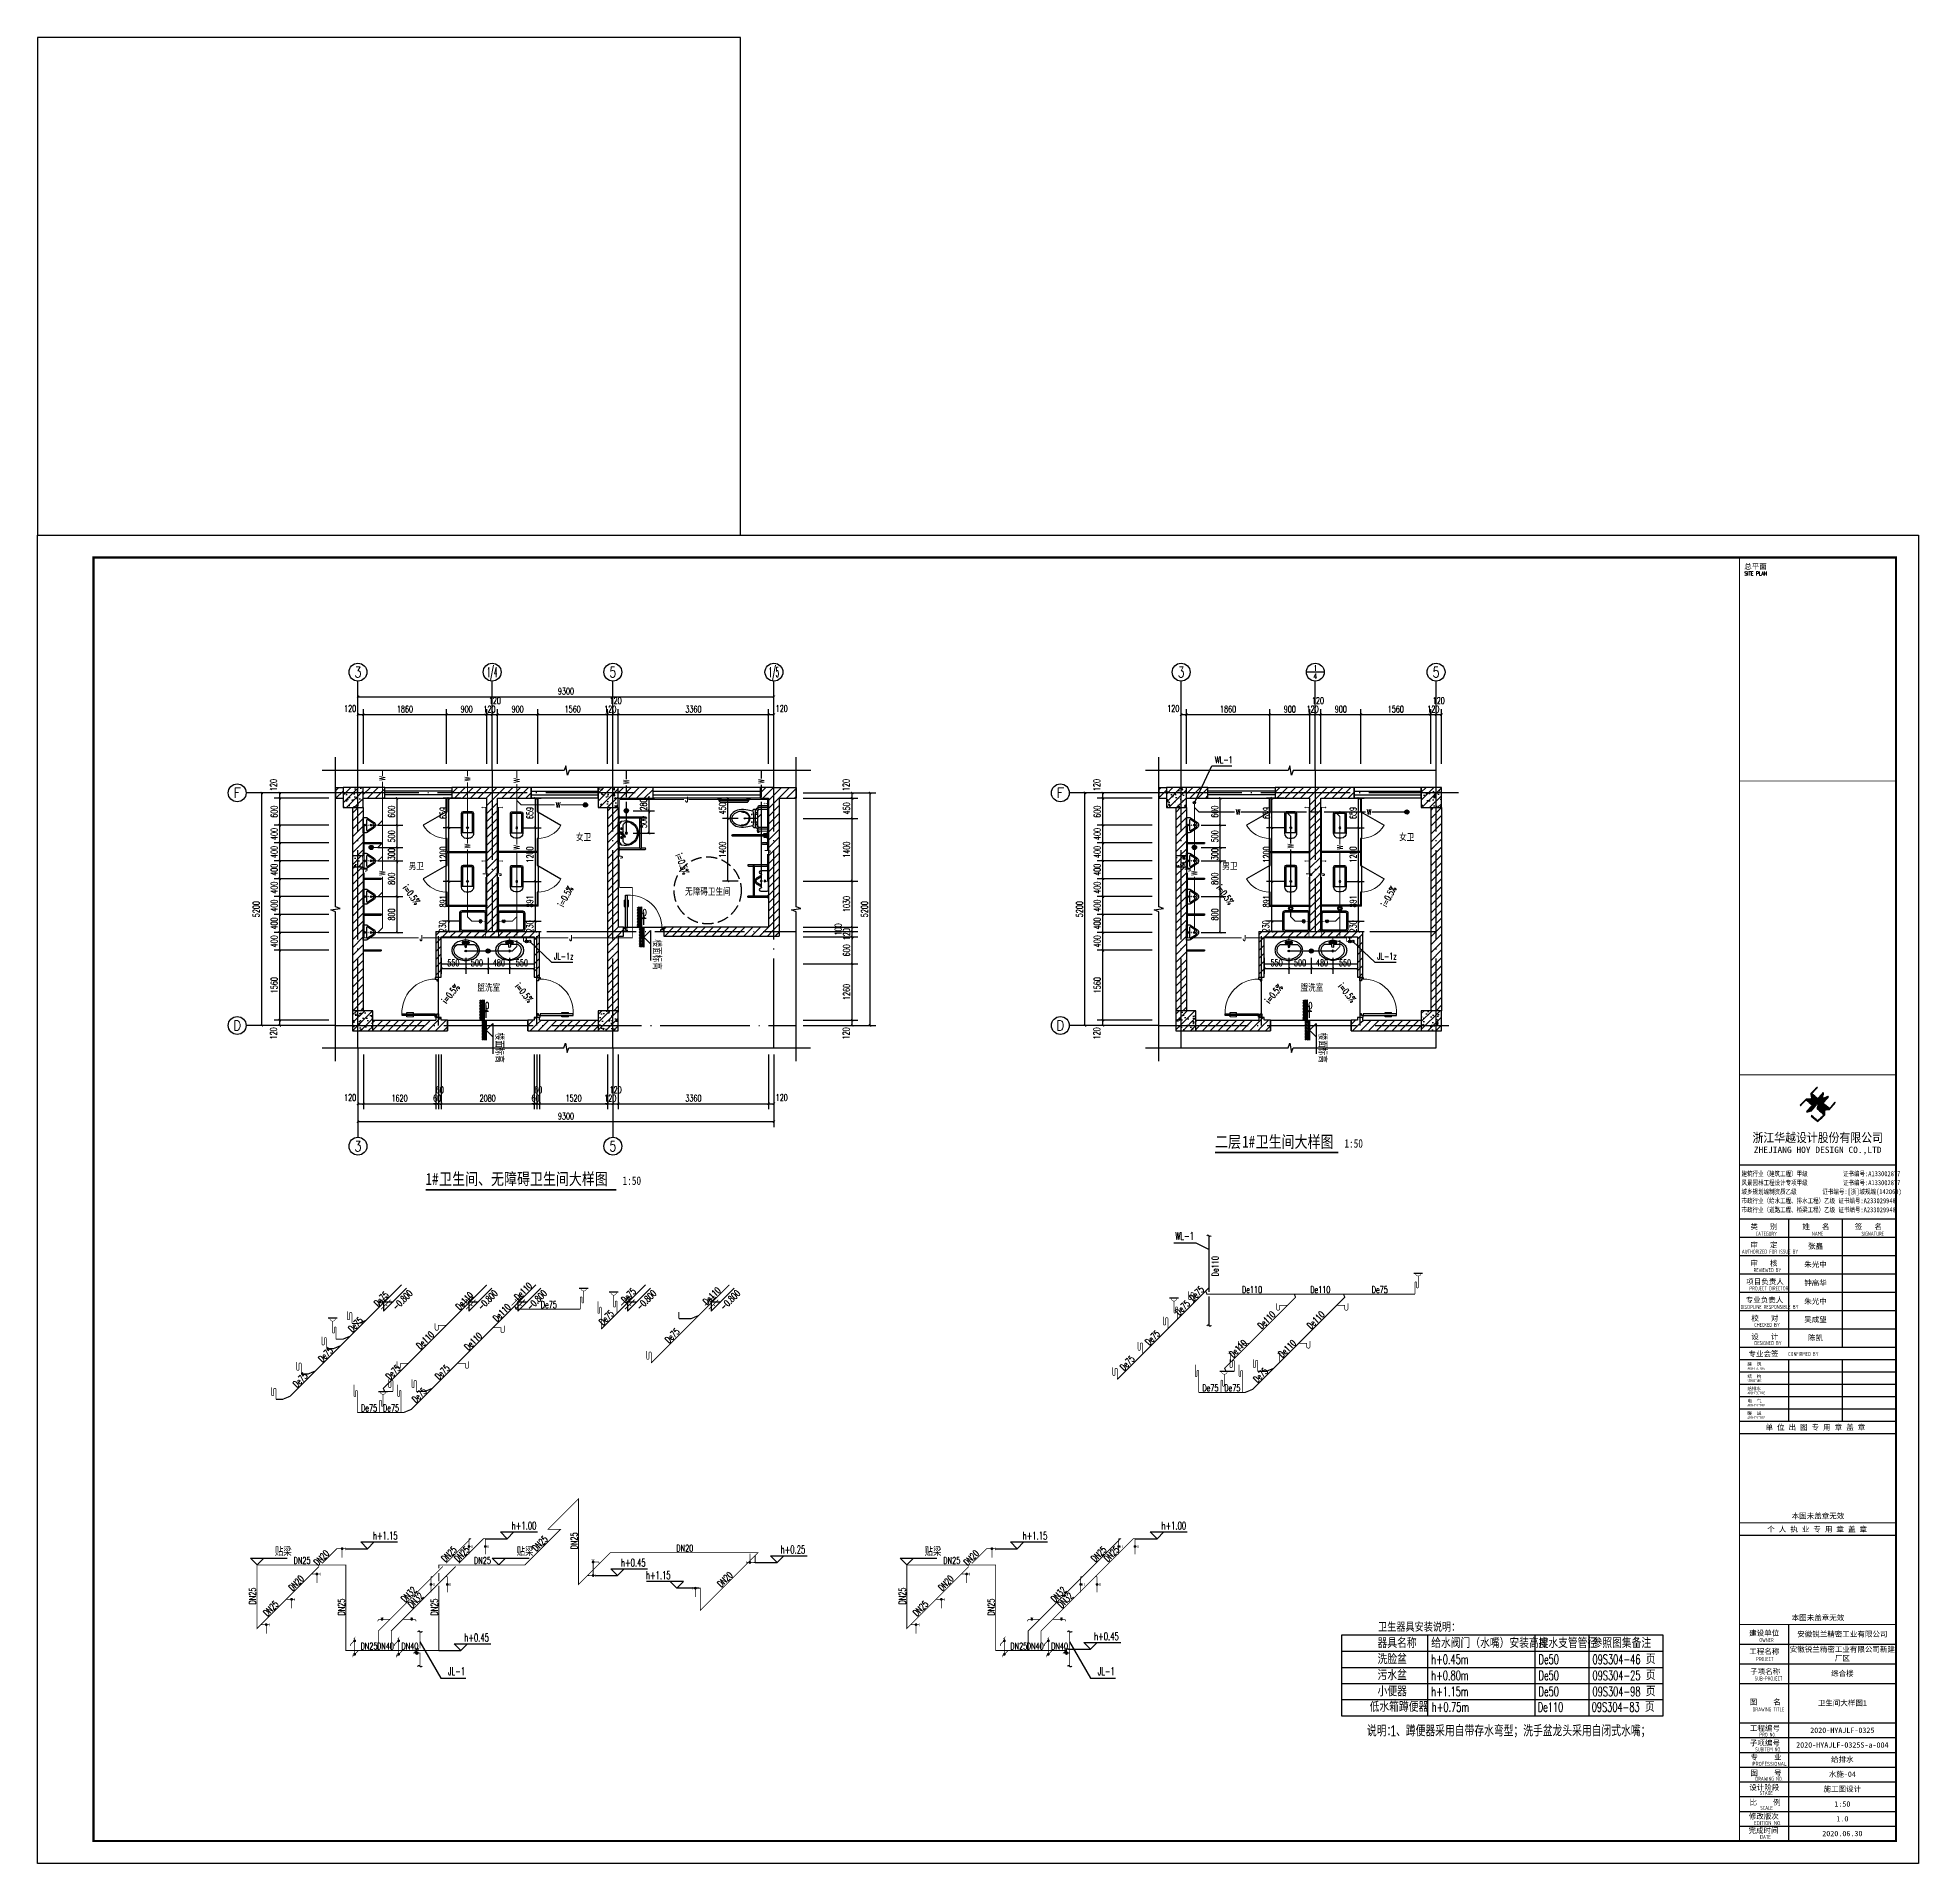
# Model space of a CAD drawing. Extents: x -216126 to 1846968, y -229642 to 543368.
# Drawn here: x 373449 to 415499, y 236363 to 277185 of the extents above; entities that cross this region are included whole.
import ezdxf
from ezdxf.enums import TextEntityAlignment as Align

# ---------------------------------------------------------------- set-up
doc = ezdxf.new("R2010")
doc.units = 0
doc.header["$LTSCALE"] = 1000
doc.header["$MEASUREMENT"] = 0
doc.linetypes.add('DASH', pattern=[0.35, 0.25, -0.1])
doc.linetypes.add('DOTE', pattern=[2.42, 2, -0.2, 0.02, -0.2])
doc.layers.get('Defpoints').update_dxf_attribs({"color": 250})
for name, color, linetype in [('AXIS', 171, 'Continuous'), ('AXIS_TEXT', 7, 'Continuous'), ('COLUMN', 9, 'Continuous'), ('DIM_ELEV', 171, 'Continuous'), ('DIM_SYMB', 171, 'Continuous'), ('DIM_污水', 3, 'Continuous'), ('DIM_给水', 3, 'Continuous'), ('DOTE', 8, 'DOTE'), ('EQUIP_地漏', 7, 'Continuous'), ('EQUIP_污水', 7, 'Continuous'), ('EQUIP_给水', 7, 'Continuous'), ('LATRINE', 6, 'Continuous'), ('LVTRY', 6, 'Continuous'), ('PIPE-污水', 2, 'Continuous'), ('PIPE-给水', 3, 'Continuous'), ('PM洁具与厨具', 8, 'Continuous'), ('PUB_DIM', 171, 'Continuous'), ('PUB_HATCH', 8, 'Continuous'), ('PUB_TEXT', 7, 'Continuous'), ('PUB_TITLE', 171, 'Continuous'), ('S_WALL', 9, 'Continuous'), ('TEXT_污水', 7, 'Continuous'), ('TEXT_给水', 7, 'Continuous'), ('TK', 4, 'Continuous'), ('TWT_DIM', 3, 'Continuous'), ('TWT_TAB', 7, 'Continuous'), ('TWT_TEXT', 7, 'Continuous'), ('VALVE_污水', 7, 'Continuous'), ('VALVE_给水', 7, 'Continuous'), ('VPIPE-污水', 2, 'Continuous'), ('VPIPE-给水', 3, 'Continuous'), ('WALL', 9, 'Continuous'), ('WINDOW', 8, 'Continuous'), ('填充', 8, 'Continuous'), ('看线', 149, 'Continuous')]:
    doc.layers.add(name, color=color, linetype=linetype)
doc.styles.add('-宋体', font='', dxfattribs={"width": 0.8})
doc.styles.add('_TCH_AXIS', font='COMPLEX', dxfattribs={"bigfont": 'GBCBIG'})
doc.styles.add('_TCH_DIM', font='SIMPLEX', dxfattribs={"bigfont": 'GBCBIG'})
doc.styles.add('_TCH_DIM_T3', font='SIMPLEX', dxfattribs={"width": 0.705882, "bigfont": 'GBCBIG'})
doc.styles.add('_TWT_DIM_ELE', font='SIMPLEX', dxfattribs={"width": 0.8, "height": 3, "bigfont": 'HZTXT'})
doc.styles.add('_TWT_PIPEDN', font='SIMPLEX', dxfattribs={"width": 0.8, "height": 3, "bigfont": 'HZTXT'})
doc.styles.add('_TWT_PIPETEXT', font='COMPLEX', dxfattribs={"width": 0.8, "height": 2.5, "bigfont": 'HZTXT'})
doc.styles.add('_TWT_SERIAL', font='COMPLEX', dxfattribs={"width": 0.8, "height": 3, "bigfont": 'HZTXT'})
doc.styles.add('COMPLEX', font='COMPLEX')
doc.styles.add('HT', font='simhei.ttf', dxfattribs={"width": 0.8})
doc.styles.add('HZ', font='rs', dxfattribs={"width": 0.8, "bigfont": 'hztxt'})
doc.styles.add('ROMANS', font='romans', dxfattribs={"width": 0.65, "height": 231.275})
doc.styles.get("Standard").update_dxf_attribs({"font": 'gbenor.shx', "bigfont": 'gbcbig.shx'})
doc.styles.add('TSSD_REIN', font='tssdeng.shx', dxfattribs={"width": 0.7, "bigfont": 'tssdchn.shx'})
doc.styles.add('中西文等高字体', font='HZTXT_E.shx', dxfattribs={"width": 0.7, "bigfont": 'HZTXT.shx'})
doc.styles.add('图签宋体', font='', dxfattribs={"height": 300})
doc.styles.add('图签黑体', font='simhei.ttf', dxfattribs={"height": 550})
doc.styles.add('宋体', font='', dxfattribs={"width": 0.8})
doc.styles.get('-宋体').set_extended_font_data('SimSun')
doc.styles.get('图签宋体').set_extended_font_data('NSimSun')
doc.styles.get('宋体').set_extended_font_data('SimSun')
doc.dimstyles.new('_TCH_ARCH&&50', dxfattribs={"dimtxt": 148.75, "dimasz": 50, "dimexe": 125, "dimexo": 150, "dimgap": 50, "dimtad": 1, "dimdec": 0, "dimzin": 0, "dimdsep": 46, "dimtxsty": '_TCH_DIM_T3', "dimblk": 'ARCHTICK', "dimcen": 0.09, "dimclrt": 7, "dimazin": 2, "dimtfac": 1, "dimtdec": 0, "dimtix": 1, "dimtmove": 2, "dimatfit": 3, "dimfxl": 0, "dimtolj": 1, "dimtzin": 0, "dimarcsym": 0})
doc.dimstyles.new('_TWT_ARCH&&50', dxfattribs={"dimtxt": 148.75, "dimasz": 50, "dimexe": 125, "dimexo": 150, "dimgap": 50, "dimtad": 1, "dimdec": 0, "dimzin": 0, "dimdsep": 46, "dimtxsty": '_TCH_DIM_T3', "dimblk": 'ARCHTICK', "dimcen": 0.09, "dimclrt": 7, "dimazin": 2, "dimtfac": 1, "dimtdec": 0, "dimtix": 1, "dimtmove": 2, "dimatfit": 3, "dimfxl": 0, "dimtolj": 1, "dimtzin": 0, "dimarcsym": 0})
pattern_1 = [(45, (0, 89.76), (-88.388383, 88.388383), [])]
pattern_2 = [(45, (0, 0), (-88.388348, 88.388348), []), (50, (0, 0), (358.6301, -31.37607), [37.5, -412.5]), (355, (0, 0), (-69.37567, 376.09607), [30, -330]), (100.4514, (29.9, -2.6), (289.2547, 344.71977), [31.8701, -350.57106]), (46.1842, (0, 100), (533.62052, -82.7595), [56.25, -618.75]), (96.6356, (44.47, 93.1), (467.33135, 487.05894), [47.80514, -525.8565]), (351.1842, (0, 100), (467.331, 487.0593), [45, -495]), (21, (50, 75), (298.45353, -201.30945), [37.5, -412.5]), (326, (50, 75), (121.65767, 362.57502), [30, -330]), (71.4514, (74.87, 58.22), (420.11131, 161.26525), [31.8701, -350.57106]), (37.5, (0, 0), (6.079928, 166.446927), [0, -326, 0, -335, 0, -331.25]), (7.5, (0, 0), (131.53477, 197.205856), [0, -191, 0, -318.5, 0, -126.25]), (327.5, (-111.5, 0), (266.911218, -11.277436), [0, -125, 0, -390, 0, -517.5]), (317.5, (-161.5, 0), (291.59308, 50.05249), [0, -162.5, 0, -259, 0, -367.5])]

msp = doc.modelspace()

# ---------------------------------------------------------------- texts
at = {"layer": 'AXIS_TEXT', "style": '_TCH_AXIS'}
for s, height, p, p2 in [('3', 233, (398938.3, 262881.4), (399093.7, 262881.4)), ('4', 120.3, (401970.2, 262847.9), (402061.8, 262847.9)), ('1', 124.9, (401989.2, 263027.2), (402042.8, 263027.2)), ('5', 233, (404638.3, 262881.4), (404793.7, 262881.4))]:
    msp.add_text(s, height=height, dxfattribs=at).set_placement(p, p2, align=Align.FIT)
at = {"layer": 'PUB_TEXT', "style": '宋体', "width": 0.8}
for s, height, p in [('女卫', 151.9, (385486, 259235)), ('女卫', 151.9, (403890.5, 259235)), ('男卫', 151.9, (381746, 258587.9)), ('男卫', 151.9, (399936, 258587.9)), ('无障碍卫生间', 151.9, (387924.3, 258018.5)), ('盥洗室', 151.9, (383279.7, 255871.9)), ('盥洗室', 151.9, (401684.2, 255871.9)), ('二层', 265.82, (399775.3, 252365.4)), ('1#', 265.82, (400380.2, 252365.4)), ('卫生间大样图', 265.82, (400682.6, 252365.4)), ('1:50', 189.87, (402667.1, 252365.4)), ('1#', 265.82, (382124.6, 251533.9)), ('卫生间、无障碍卫生间大样图', 265.823, (382427.1, 251533.9)), ('1:50', 189.87, (386528.7, 251533.9))]:
    msp.add_text(s, height=height, dxfattribs=at).set_placement(p)
at = {"layer": 'PUB_TEXT', "style": '_TCH_DIM', "width": 0.705882}
for rotation, p in [(291.35189, (387706.3, 258910.9)), (306.53055, (381604, 258171.7)), (61.94133, (385204.4, 257735.9)), (306.53055, (399794, 258171.7)), (61.94133, (403608.9, 257735.9)), (50.31441, (382585.2, 255573.6)), (309.68559, (384112.1, 255966.1)), (50.31441, (400989.7, 255573.6)), (309.68559, (402516.6, 255966.1))]:
    msp.add_text('i=0.5%', height=148.75, rotation=rotation, dxfattribs=at).set_placement(p)
at = {"layer": 'PUB_TEXT', "style": '_TCH_DIM'}
for p in [(387204, 257020.1), (383683, 254940.1), (402087.5, 254940.1)]:
    msp.add_text('楼面标高', height=168.79, rotation=270, dxfattribs=at).set_placement(p)
at = {"layer": 'TEXT_污水', "width": 0.64}
for s, height, style, p in [('W', 125, '_TWT_PIPETEXT', (381221, 260570.6)), ('W', 125, '_TWT_PIPETEXT', (383124, 260558.1)), ('W', 125, '_TWT_PIPETEXT', (384224, 260524.6)), ('W', 125, '_TWT_PIPETEXT', (386674, 260493.1)), ('W', 125, '_TWT_PIPETEXT', (389694, 260507.1)), ('W', 125, '_TWT_PIPETEXT', (383124, 259057.6)), ('W', 125, '_TWT_PIPETEXT', (384224, 259028.1)), ('W', 125, '_TWT_PIPETEXT', (401528.5, 259057.6)), ('W', 125, '_TWT_PIPETEXT', (402628.5, 259028.1)), ('W', 125, '_TWT_PIPETEXT', (381221, 258452.6)), ('W', 125, '_TWT_PIPETEXT', (399375.5, 258452.6)), ('De110', 150, '_TWT_PIPEDN', (399853, 249488.7))]:
    msp.add_text(s, height=height, rotation=90, dxfattribs=dict(at, style=style)).set_placement(p)
at = {"layer": 'TEXT_污水', "style": '_TWT_PIPETEXT', "width": 0.64}
for p in [(385038.1, 259966.5), (400239.6, 259808.5), (403168.6, 259808.5)]:
    msp.add_text('W', height=125, dxfattribs=at).set_placement(p)
at = {"layer": 'TEXT_污水', "linetype": 'Continuous', "style": '_TWT_PIPEDN', "width": 0.64}
for s, p in [('De75', (381056.1, 248802.6)), ('De110', (382883.6, 248727)), ('De110', (384199.2, 248942.7)), ('De75', (386587, 248880.4)), ('De110', (388416.3, 248836.3)), ('De75', (399288.9, 248922.9)), ('De75', (380483.2, 248229.7)), ('De110', (383720.6, 248464)), ('De75', (386092, 248385.4)), ('De75', (398973, 248607)), ('De110', (400817.7, 248298.7)), ('De110', (401917.7, 248298.7)), ('De110', (382007.2, 247850.7)), ('De110', (383080.7, 247824.1)), ('De75', (387562.4, 247982.4)), ('De75', (398301.4, 247935.4)), ('De75', (379811.6, 247558.1)), ('De75', (397735.7, 247369.7)), ('De110', (400180, 247661)), ('De110', (401280, 247661)), ('De75', (379245.9, 246992.4)), ('De75', (381322.6, 247166.1)), ('De75', (382422.6, 247166.1)), ('De75', (400718, 247099)), ('De75', (381907.5, 246651))]:
    msp.add_text(s, height=150, rotation=45, dxfattribs=at).set_placement(p)
for s, p in [('De110', (400375.1, 249116.5)), ('De110', (401901.6, 249116.5)), ('De75', (403277.3, 249116.5)), ('De75', (384698.5, 248780.2)), ('De75', (399490.7, 246918.2)), ('De75', (399980.8, 246918.2)), ('De75', (380680.2, 246470.2)), ('De75', (381170.3, 246470.2))]:
    msp.add_text(s, height=150, dxfattribs=at).set_placement(p)
at = {"layer": 'TEXT_给水', "style": '_TWT_PIPETEXT', "width": 0.64}
for p in [(387930, 260088.5), (381992.5, 256994), (385338, 256994), (400397, 256994)]:
    msp.add_text('J', height=125, dxfattribs=at).set_placement(p)
for p in [(386525.5, 258830), (389831, 258957.5), (380817, 258541.5), (383531, 258440.5), (383817, 258440.5), (399221.5, 258541.5), (401935.5, 258440.5), (402221.5, 258440.5)]:
    msp.add_text('J', height=125, rotation=90, dxfattribs=at).set_placement(p)
at = {"layer": 'TEXT_给水', "linetype": 'Continuous', "style": '_TWT_PIPEDN', "width": 0.64}
for s, rotation, p in [('DN25', 45, (384601.3, 243328.1)), ('DN25', 90, (385518, 243382.8)), ('DN20', 45, (379714.1, 243009.5)), ('DN25', 45, (382566.4, 243091.8)), ('DN25', 45, (382852.4, 243091.8)), ('DN20', 45, (394241.1, 243009.5)), ('DN25', 45, (397093.4, 243091.8)), ('DN25', 45, (397379.4, 243091.8)), ('DN20', 45, (379148.4, 242443.8)), ('DN20', 45, (388736.3, 242524.7)), ('DN20', 45, (393675.4, 242443.8)), ('DN25', 90, (378330.5, 242150.2)), ('DN25', 45, (378582.7, 241878.1)), ('DN25', 90, (380315.5, 241903.8)), ('DN32', 45, (381666.1, 242191.4)), ('DN32', 45, (381820.8, 242060.1)), ('DN25', 90, (382394, 241903.8)), ('DN25', 90, (392857.5, 242150.2)), ('DN25', 45, (393109.7, 241878.1)), ('DN25', 90, (394842.5, 241903.8)), ('DN32', 45, (396193.1, 242191.4)), ('DN32', 45, (396347.8, 242060.1))]:
    msp.add_text(s, height=150, rotation=rotation, dxfattribs=at).set_placement(p)
for s, p in [('DN20', (387728.9, 243335.7)), ('DN25', (379172, 243062)), ('DN25', (383206.2, 243062)), ('DN25', (393699, 243062)), ('DN25', (380669.5, 241147.5)), ('DN40', (381036.5, 241147.5)), ('DN40', (381583.2, 241147.5)), ('DN25', (395196.5, 241147.5)), ('DN40', (395563.5, 241147.5)), ('DN40', (396110.2, 241147.5))]:
    msp.add_text(s, height=150, dxfattribs=at).set_placement(p)
at = {"layer": 'TWT_TAB'}
for s, height, style, width, p in [('器具名称', 210, '_TWT_PIPEDN', 0.8, (403407.6, 241181)), ('卫生器具安装说明：', 182.28, '-宋体', 0.8, (403419.6, 241564)), ('给水阀门（水嘴）安装高度', 210, '_TWT_PIPEDN', 0.8, (404607.7, 241181)), ('排水支管管径', 210, '_TWT_PIPEDN', 0.8, (407007.7, 241181)), ('参照图集备注', 210, '_TWT_PIPEDN', 0.8, (408214.4, 241181)), ('洗脸盆', 210, '_TWT_PIPEDN', 0.8, (403407.6, 240821)), ('h+0.45m', 210, '_TWT_PIPEDN', 0.64, (404607.7, 240821)), ('De50', 210, '_TWT_PIPEDN', 0.64, (407007.7, 240821)), ('09S304-46', 210, '_TWT_PIPEDN', 0.64, (408214.4, 240821)), ('页', 210, '_TWT_PIPEDN', 0.8, (409404.8, 240821)), ('污水盆', 210, '_TWT_PIPEDN', 0.8, (403407.6, 240461)), ('h+0.80m', 210, '_TWT_PIPEDN', 0.64, (404607.7, 240461)), ('De50', 210, '_TWT_PIPEDN', 0.64, (407007.7, 240461)), ('09S304-25', 210, '_TWT_PIPEDN', 0.64, (408214.4, 240461)), ('页', 210, '_TWT_PIPEDN', 0.8, (409404.8, 240461)), ('小便器', 210, '_TWT_PIPEDN', 0.8, (403407.6, 240101)), ('h+1.15m', 210, '_TWT_PIPEDN', 0.64, (404607.7, 240101)), ('De50', 210, '_TWT_PIPEDN', 0.64, (407007.7, 240101)), ('09S304-98', 210, '_TWT_PIPEDN', 0.64, (408214.4, 240101)), ('页', 210, '_TWT_PIPEDN', 0.8, (409404.8, 240101)), ('低水箱蹲便器', 210, '_TWT_PIPEDN', 0.8, (403231.8, 239753.7)), ('h+0.75m', 210, '_TWT_PIPEDN', 0.64, (404619.6, 239753.7)), ('De110', 210, '_TWT_PIPEDN', 0.64, (406988.8, 239753.7)), ('09S304-83', 210, '_TWT_PIPEDN', 0.64, (408195.6, 239753.7)), ('页', 210, '_TWT_PIPEDN', 0.8, (409386, 239753.7))]:
    msp.add_text(s, height=height, dxfattribs=dict(at, style=style, width=width)).set_placement(p)
at = {"layer": 'TWT_TEXT'}
for s, height, style, width, p in [('WL-1', 150, '_TWT_SERIAL', 0.64, (399771.2, 260964)), ('JL-1z', 150, '_TWT_SERIAL', 0.64, (384994.4, 256570)), ('JL-1z', 150, '_TWT_SERIAL', 0.64, (403398.9, 256570)), ('WL-1', 175, '_TWT_SERIAL', 0.64, (398885.3, 250303.8)), ('h+1.00', 175, '_TWT_DIM_ELE', 0.64, (384049.4, 243825.3)), ('h+1.00', 175, '_TWT_DIM_ELE', 0.64, (398576.4, 243825.3)), ('h+1.15', 175, '_TWT_DIM_ELE', 0.64, (380945.5, 243601.6)), ('h+1.15', 175, '_TWT_DIM_ELE', 0.64, (395472.5, 243601.6)), ('贴梁', 175, '_TWT_DIM_ELE', 0.8, (378752.8, 243239.5)), ('贴梁', 175, '_TWT_DIM_ELE', 0.8, (384159.3, 243239.5)), ('h+0.45', 175, '_TWT_DIM_ELE', 0.64, (386491.2, 242999.2)), ('h+0.25', 175, '_TWT_DIM_ELE', 0.64, (390061.5, 243293.5)), ('贴梁', 175, '_TWT_DIM_ELE', 0.8, (393279.8, 243239.5)), ('h+1.15', 175, '_TWT_DIM_ELE', 0.64, (387050.6, 242718.5)), ('h+0.45', 175, '_TWT_DIM_ELE', 0.64, (382988.3, 241325)), ('h+0.45', 175, '_TWT_DIM_ELE', 0.64, (397070.6, 241352.4)), ('JL-1', 175, '_TWT_SERIAL', 0.64, (382626.4, 240574)), ('JL-1', 175, '_TWT_SERIAL', 0.64, (397153.4, 240574)), ('说明：', 250, '中西文等高字体', 0.7, (403170.9, 239202.9)), ('1', 250, '中西文等高字体', 0.7, (403695.9, 239202.9)), ('、蹲便器采用自带存水弯型；洗手盆龙头采用自闭式水嘴；', 250, '中西文等高字体', 0.7, (403820.9, 239202.9))]:
    msp.add_text(s, height=height, dxfattribs=dict(at, style=style, width=width)).set_placement(p)
at = {"layer": 'TWT_TEXT', "style": '_TWT_DIM_ELE', "width": 0.64}
for p in [(381471.7, 248718.1), (383374.7, 248718.1), (384474.7, 248718.1), (386924.7, 248718.1), (388798.2, 248718.1)]:
    msp.add_text('-0.800', height=150, rotation=45, dxfattribs=at).set_placement(p)

# ---------------------------------------------------------------- blocks, each defined once
blk = doc.blocks.new('A$C687E1119')
at = {"layer": '填充', "color": 148}
for p, q in [((100, 1778), (122, 1800)), ((100, 1710), (190, 1800)), ((100, 1643), (257, 1800)), ((100, 1576), (300, 1776)), ((100, 1508), (300, 1708)), ((0, 735), (300, 1035)), ((0, 870), (30, 900)), ((0, 802), (98, 900)), ((0, 667), (200, 867)), ((100, 1441), (300, 1641)), ((100, 1374), (300, 1574)), ((100, 1306), (300, 1506)), ((100, 1239), (300, 1439)), ((100, 1172), (300, 1372)), ((100, 1104), (300, 1304)), ((100, 1037), (300, 1237)), ((100, 970), (300, 1170)), ((100, 902), (300, 1102)), ((233, 900), (300, 967)), ((0, 600), (200, 800)), ((0, 533), (200, 733)), ((0, 465), (200, 665)), ((0, 398), (200, 598)), ((0, 331), (200, 531)), ((0, 263), (200, 463)), ((0, 196), (200, 396)), ((0, 129), (200, 329)), ((0, 61), (200, 261)), ((6, 0), (200, 194)), ((73, 0), (200, 127)), ((141, 0), (200, 59))]:
    blk.add_line(p, q, dxfattribs=at)
at = {"layer": '看线', "color": 104}
blk.add_lwpolyline([(100, 1800), (100, 900), (0, 900), (0, 0)], dxfattribs=at)
blk = doc.blocks.new('无障碍坐便器-580x865')
at = {"layer": 'PM洁具与厨具', "color": 130}
for p, q in [((380, -375), (350, -375)), ((365, -360), (365, -390)), ((520, -375), (550, -375)), ((535, -360), (535, -390))]:
    blk.add_line(p, q, dxfattribs=at)
at = {"layer": 'PM洁具与厨具'}
for points in [[(710, -230, -0.038442), (190, -230, -0.406321), (165, -206), (160, -26, -0.42215), (185, 0), (715, 0, -0.42215), (740, -26), (735, -206, -0.406321)], [(280, -352, -0.09976), (620, -352, 0.473734), (650, -327), (650, -290), (250, -290), (250, -327, 0.473734)]]:
    blk.add_lwpolyline(points, format="xyb", close=True, dxfattribs=at)
for points in [[(210, 0), (210, -210, 0.414214), (290, -290)], [(250, 0), (250, -210, 0.414214), (290, -250), (318, -250)], [(650, 0), (650, -210, -0.414214), (610, -250), (583, -250)], [(690, 0), (690, -210, -0.414214), (610, -290)], [(290, -350), (268, -460, 0.088113), (258, -657, 0.124068), (317, -791, 0.086475), (385, -848, 0.125359), (450, -865, 0.125359), (515, -848, 0.086475), (583, -791, 0.124068), (642, -657, 0.088113), (632, -460), (610, -350)]]:
    blk.add_lwpolyline(points, format="xyb", dxfattribs=at)
at = {"layer": 'PM洁具与厨具', "color": 120}
for points in [[(770, 0), (890, 0), (890, -15), (770, -15)], [(950, 0), (1070, 0), (1070, -15), (950, -15)], [(0, -480), (0, -420), (10, -420), (10, -480)], [(790, -35), (790, -50), (780, -50), (780, -35)], [(790, -15), (805, -15), (805, -105), (790, -105)], [(870, -15), (855, -15), (855, -105), (870, -105)], [(870, -35), (870, -50), (880, -50), (880, -35)], [(990, -30), (975, -15), (1045, -15), (1030, -30)], [(0, -1130), (0, -1070), (10, -1070), (10, -1130)]]:
    blk.add_lwpolyline(points, close=True, dxfattribs=at)
for points in [[(10, -420), (20, -430), (20, -470), (10, -480)], [(10, -1070), (20, -1080), (20, -1120), (10, -1130)]]:
    blk.add_lwpolyline(points, dxfattribs=at)
at = {"layer": 'PM洁具与厨具', "color": 130}
blk.add_lwpolyline([(450, -825, 0.123576), (495, -814, 0.084931), (551, -766, 0.122707), (602, -651, 0.093387), (603, -544, 0.213453), (521, -433, 0.127497), (450, -415, 0.127497), (379, -433, 0.213453), (297, -544, 0.093387), (298, -651, 0.122707), (349, -766, 0.084931), (405, -814, 0.123576)], format="xyb", close=True, dxfattribs=at)
for points in [[(318, -245), (363, -245), (363, -290), (318, -290)], [(583, -245), (538, -245), (538, -290), (583, -290)]]:
    blk.add_lwpolyline(points, close=True, dxfattribs=at)
at = {"layer": 'PM洁具与厨具'}
for points in [[(363, -250), (538, -250)], [(728, -223), (762, -218), (766, -243), (711, -250), (673, -233)]]:
    blk.add_lwpolyline(points, dxfattribs=at)
at = {"layer": 'PM洁具与厨具', "color": 120}
for points in [[(850, -20), (850, -800, -1), (810, -800), (810, -20)], [(1030, -30), (1030, -130, -1), (990, -130), (990, -30)], [(20, -1115), (30, -1115, 0.414214), (90, -1055), (90, -495, 0.414214), (30, -435), (20, -435), (20, -465), (30, -465, -0.414214), (60, -495), (60, -1055, -0.414214), (30, -1085), (20, -1085)]]:
    blk.add_lwpolyline(points, format="xyb", close=True, dxfattribs=at)
at = {"layer": 'PM洁具与厨具', "color": 100}
for points in [[(418, -434, 1), (415, -424, 0.064451), (382, -438, 0.213257), (302, -545, 0.046548), (297, -598, 1), (307, -598, -0.046454), (311, -547, -0.212833), (386, -446, -0.064397)], [(483, -434, -1), (485, -424, -0.064451), (519, -438, -0.213257), (599, -545, -0.046548), (603, -598, -1), (593, -598, 0.046454), (589, -547, 0.212833), (514, -446, 0.064397)]]:
    blk.add_lwpolyline(points, format="xyb", close=True, dxfattribs=at)
blk.add_lwpolyline([(470, -437, 0.039877), (450, -435, 0.039877), (430, -437, 0.811946), (430, -442), (445, -450, -0.011269), (450, -450, -0.011269), (455, -450), (470, -442, 0.811946), (470, -437)], format="xyb", dxfattribs=at)
blk = doc.blocks.new('无障碍洗手盆-450x480')
at = {"layer": 'PM洁具与厨具', "color": 11}
blk.add_line((-68, 0), (-142, -74), dxfattribs=at)
at = {"layer": 'PM洁具与厨具', "color": 120}
for points in [[(-485, 335), (-20, 335), (-20, 365), (-600, 365, 1), (-600, 335), (-515, 335)], [(-485, -335), (-20, -335), (-20, -365), (-600, -365, -1), (-600, -335), (-515, -335)]]:
    blk.add_lwpolyline(points, format="xyb", dxfattribs=at)
blk.add_lwpolyline([(-485, -335), (-485, 335, 1), (-515, 335), (-515, -335, 1)], format="xyb", close=True, dxfattribs=at)
at = {"layer": 'PM洁具与厨具'}
blk.add_lwpolyline([(-80, -265), (0, -240), (0, 240), (-80, 265, 0.401376), (-430, 102, 0.093999), (-450, 0, 0.093999), (-430, -102, 0.401376), (-80, -265)], format="xyb", dxfattribs=at)
at = {"layer": 'PM洁具与厨具', "color": 130}
for points in [[(-110, -15), (-110, 162, 0.469133), (-216, 251, 0.259356), (-407, 93, 0.093963), (-425, 0, 0.093963), (-407, -93, 0.259356), (-216, -251, 0.469133), (-110, -162), (-110, -65)], [(-80, -265), (-36, -209, 0.168048), (-25, -178), (-25, 178, 0.168048), (-36, 209), (-80, 265)]]:
    blk.add_lwpolyline(points, format="xyb", dxfattribs=at)
at = {"layer": 'PM洁具与厨具', "color": 11}
blk.add_lwpolyline([(-140, -90), (-53, -18, 0.441557), (-51, 12), (-56, 16, 0.441557), (-85, 15), (-158, -72, 0.8)], format="xyb", close=True, dxfattribs=at)
at = {"layer": 'PM洁具与厨具', "color": 120}
for points in [[(-10, 320), (-20, 330), (-20, 370), (-10, 380)], [(-10, -380), (-20, -370), (-20, -330), (-10, -320)]]:
    blk.add_lwpolyline(points, dxfattribs=at)
for points in [[(0, 380), (0, 320), (-10, 320), (-10, 380)], [(0, -320), (0, -380), (-10, -380), (-10, -320)]]:
    blk.add_lwpolyline(points, close=True, dxfattribs=at)
at = {"layer": 'PM洁具与厨具', "color": 130}
for radius in [25, 20]:
    blk.add_circle((-180, 0), radius, dxfattribs=at)
at = {"layer": 'PM洁具与厨具', "color": 11}
for centre, radius in [((-68, 100), 20), ((-68, 100), 15), ((-68, -100), 20), ((-68, -100), 15)]:
    blk.add_circle(centre, radius, dxfattribs=at)
blk = doc.blocks.new('无障碍小便器-300x450')
at = {"layer": 'PM洁具与厨具'}
blk.add_line((-135, -160), (135, -160), dxfattribs=at)
at = {"layer": 'PM洁具与厨具', "color": 120}
for points in [[(-380, 0), (-320, 0), (-320, -10), (-380, -10)], [(320, 0), (380, 0), (380, -10), (320, -10)]]:
    blk.add_lwpolyline(points, close=True, dxfattribs=at)
at = {"layer": 'PM洁具与厨具'}
blk.add_lwpolyline([(122, -168), (69, -260, -0.580323), (-69, -260), (-122, -168, 0.269143), (-135, -160), (-148, -160, 0.344151), (-163, -171), (-166, -184, -0.884443), (-225, -176), (-225, -30, -0.414214), (-195, 0), (195, 0, -0.414214), (225, -30), (225, -176, -0.884443), (166, -184), (163, -171, 0.344151), (148, -160), (135, -160, 0.269143)], format="xyb", close=True, dxfattribs=at)
at = {"layer": 'PM洁具与厨具', "color": 120}
for points in [[(-320, -10), (-330, -20), (-370, -20), (-380, -10)], [(380, -10), (370, -20), (330, -20), (320, -10)]]:
    blk.add_lwpolyline(points, dxfattribs=at)
for points in [[(-335, -315), (-335, -20), (-365, -20), (-365, -450, 1), (-335, -450), (-335, -345)], [(335, -315), (335, -20), (365, -20), (365, -450, -1), (335, -450), (335, -345)]]:
    blk.add_lwpolyline(points, format="xyb", dxfattribs=at)
blk.add_lwpolyline([(335, -315, -1), (335, -345), (-335, -345, -1), (-335, -315)], format="xyb", close=True, dxfattribs=at)
at = {"layer": 'PM洁具与厨具', "color": 130}
blk.add_lwpolyline([(-98, -160), (-48, -247, 0.580323), (48, -247), (98, -160)], format="xyb", dxfattribs=at)
blk.add_circle((0, -80), 20, dxfattribs=at)
blk.add_arc((0, -160), 20, 180, 0, dxfattribs=at)
blk = doc.blocks.new('_ArchTick')
at = {"color": 0, "linetype": 'ByBlock', "const_width": 0.4}
blk.add_lwpolyline([(-0.5, -0.5), (0.5, 0.5)], dxfattribs=at)
blk = doc.blocks.new('*D156')
at = {"layer": 'AXIS', "color": 0, "lineweight": -2}
for p, q in [((399016, 260948), (399016, 262173)), ((399016, 262048), (399136, 262048)), ((399136, 260948), (399136, 262173))]:
    blk.add_line(p, q, dxfattribs=at)
at = {"layer": 'Defpoints', "color": 0}
for p in [(399136, 262048), (399016, 260798), (399136, 260798)]:
    blk.add_point(p, dxfattribs=at)
at = {"layer": 'AXIS', "color": 0, "lineweight": -2, "xscale": 50, "yscale": 50, "zscale": 50, "rotation": 180}
blk.add_blockref('_ArchTick', (399016, 262048), dxfattribs=at)
at = {"layer": 'AXIS', "color": 0, "lineweight": -2, "xscale": 50, "yscale": 50, "zscale": 50}
blk.add_blockref('_ArchTick', (399136, 262048), dxfattribs=at)
at = {"layer": 'AXIS', "color": 7, "insert": (398841, 262185), "char_height": 148.8, "attachment_point": 5, "style": '_TCH_DIM_T3'}
blk.add_mtext('\\A1;120', dxfattribs=at)
blk = doc.blocks.new('*D157')
at = {"layer": 'AXIS', "color": 0, "lineweight": -2}
for p, q in [((399136, 260948), (399136, 262173)), ((399136, 262048), (400996, 262048)), ((400996, 260948), (400996, 262173))]:
    blk.add_line(p, q, dxfattribs=at)
at = {"layer": 'Defpoints', "color": 0}
for p in [(400996, 262048), (399136, 260798), (400996, 260798)]:
    blk.add_point(p, dxfattribs=at)
at = {"layer": 'AXIS', "color": 0, "lineweight": -2, "xscale": 50, "yscale": 50, "zscale": 50, "rotation": 180}
blk.add_blockref('_ArchTick', (399136, 262048), dxfattribs=at)
at = {"layer": 'AXIS', "color": 0, "lineweight": -2, "xscale": 50, "yscale": 50, "zscale": 50}
blk.add_blockref('_ArchTick', (400996, 262048), dxfattribs=at)
at = {"layer": 'AXIS', "color": 7, "insert": (400066, 262172), "char_height": 148.8, "attachment_point": 5, "style": '_TCH_DIM_T3'}
blk.add_mtext('\\A1;1860', dxfattribs=at)
blk = doc.blocks.new('*D158')
at = {"layer": 'AXIS', "color": 0, "lineweight": -2}
for p, q in [((400996, 260948), (400996, 262173)), ((400996, 262048), (401896, 262048)), ((401896, 260948), (401896, 262173))]:
    blk.add_line(p, q, dxfattribs=at)
at = {"layer": 'Defpoints', "color": 0}
for p in [(401896, 262048), (400996, 260798), (401896, 260798)]:
    blk.add_point(p, dxfattribs=at)
at = {"layer": 'AXIS', "color": 0, "lineweight": -2, "xscale": 50, "yscale": 50, "zscale": 50, "rotation": 180}
blk.add_blockref('_ArchTick', (400996, 262048), dxfattribs=at)
at = {"layer": 'AXIS', "color": 0, "lineweight": -2, "xscale": 50, "yscale": 50, "zscale": 50}
blk.add_blockref('_ArchTick', (401896, 262048), dxfattribs=at)
at = {"layer": 'AXIS', "color": 7, "insert": (401446, 262172), "char_height": 148.8, "attachment_point": 5, "style": '_TCH_DIM_T3'}
blk.add_mtext('\\A1;900', dxfattribs=at)
blk = doc.blocks.new('*D159')
at = {"layer": 'AXIS', "color": 0, "lineweight": -2}
for p, q in [((401896, 262048), (401846, 262048)), ((401896, 260948), (401896, 262173)), ((401896, 262048), (402016, 262048)), ((402016, 260948), (402016, 262173)), ((402016, 262048), (402066, 262048))]:
    blk.add_line(p, q, dxfattribs=at)
at = {"layer": 'Defpoints', "color": 0}
for p in [(402016, 262048), (401896, 260798), (402016, 260798)]:
    blk.add_point(p, dxfattribs=at)
at = {"layer": 'AXIS', "color": 0, "lineweight": -2, "xscale": 50, "yscale": 50, "zscale": 50}
blk.add_blockref('_ArchTick', (401896, 262048), dxfattribs=at)
at = {"layer": 'AXIS', "color": 0, "lineweight": -2, "xscale": 50, "yscale": 50, "zscale": 50, "rotation": 180}
blk.add_blockref('_ArchTick', (402016, 262048), dxfattribs=at)
at = {"layer": 'AXIS', "color": 7, "insert": (401956, 262172), "char_height": 148.8, "attachment_point": 5, "style": '_TCH_DIM_T3'}
blk.add_mtext('\\A1;120', dxfattribs=at)
blk = doc.blocks.new('*D160')
at = {"layer": 'AXIS', "color": 0, "lineweight": -2}
for p, q in [((402016, 260948), (402016, 262173)), ((402016, 262048), (402136, 262048)), ((402136, 260948), (402136, 262173))]:
    blk.add_line(p, q, dxfattribs=at)
at = {"layer": 'Defpoints', "color": 0}
for p in [(402136, 262048), (402016, 260798), (402136, 260798)]:
    blk.add_point(p, dxfattribs=at)
at = {"layer": 'AXIS', "color": 0, "lineweight": -2, "xscale": 50, "yscale": 50, "zscale": 50, "rotation": 180}
blk.add_blockref('_ArchTick', (402016, 262048), dxfattribs=at)
at = {"layer": 'AXIS', "color": 0, "lineweight": -2, "xscale": 50, "yscale": 50, "zscale": 50}
blk.add_blockref('_ArchTick', (402136, 262048), dxfattribs=at)
at = {"layer": 'AXIS', "color": 7, "insert": (402076, 262360), "char_height": 148.8, "attachment_point": 5, "style": '_TCH_DIM_T3'}
blk.add_mtext('\\A1;120', dxfattribs=at)
blk = doc.blocks.new('*D161')
at = {"layer": 'AXIS', "color": 0, "lineweight": -2}
for p, q in [((402136, 260948), (402136, 262173)), ((402136, 262048), (403036, 262048)), ((403036, 260948), (403036, 262173))]:
    blk.add_line(p, q, dxfattribs=at)
at = {"layer": 'Defpoints', "color": 0}
for p in [(403036, 262048), (402136, 260798), (403036, 260798)]:
    blk.add_point(p, dxfattribs=at)
at = {"layer": 'AXIS', "color": 0, "lineweight": -2, "xscale": 50, "yscale": 50, "zscale": 50, "rotation": 180}
blk.add_blockref('_ArchTick', (402136, 262048), dxfattribs=at)
at = {"layer": 'AXIS', "color": 0, "lineweight": -2, "xscale": 50, "yscale": 50, "zscale": 50}
blk.add_blockref('_ArchTick', (403036, 262048), dxfattribs=at)
at = {"layer": 'AXIS', "color": 7, "insert": (402586, 262172), "char_height": 148.8, "attachment_point": 5, "style": '_TCH_DIM_T3'}
blk.add_mtext('\\A1;900', dxfattribs=at)
blk = doc.blocks.new('*D162')
at = {"layer": 'AXIS', "color": 0, "lineweight": -2}
for p, q in [((403036, 260948), (403036, 262173)), ((403036, 262048), (404596, 262048)), ((404596, 260948), (404596, 262173))]:
    blk.add_line(p, q, dxfattribs=at)
at = {"layer": 'Defpoints', "color": 0}
for p in [(404596, 262048), (403036, 260798), (404596, 260798)]:
    blk.add_point(p, dxfattribs=at)
at = {"layer": 'AXIS', "color": 0, "lineweight": -2, "xscale": 50, "yscale": 50, "zscale": 50, "rotation": 180}
blk.add_blockref('_ArchTick', (403036, 262048), dxfattribs=at)
at = {"layer": 'AXIS', "color": 0, "lineweight": -2, "xscale": 50, "yscale": 50, "zscale": 50}
blk.add_blockref('_ArchTick', (404596, 262048), dxfattribs=at)
at = {"layer": 'AXIS', "color": 7, "insert": (403816, 262172), "char_height": 148.8, "attachment_point": 5, "style": '_TCH_DIM_T3'}
blk.add_mtext('\\A1;1560', dxfattribs=at)
blk = doc.blocks.new('*D163')
at = {"layer": 'AXIS', "color": 0, "lineweight": -2}
for p, q in [((404596, 262048), (404546, 262048)), ((404596, 260948), (404596, 262173)), ((404596, 262048), (404716, 262048)), ((404716, 260948), (404716, 262173)), ((404716, 262048), (404766, 262048))]:
    blk.add_line(p, q, dxfattribs=at)
at = {"layer": 'Defpoints', "color": 0}
for p in [(404716, 262048), (404596, 260798), (404716, 260798)]:
    blk.add_point(p, dxfattribs=at)
at = {"layer": 'AXIS', "color": 0, "lineweight": -2, "xscale": 50, "yscale": 50, "zscale": 50}
blk.add_blockref('_ArchTick', (404596, 262048), dxfattribs=at)
at = {"layer": 'AXIS', "color": 0, "lineweight": -2, "xscale": 50, "yscale": 50, "zscale": 50, "rotation": 180}
blk.add_blockref('_ArchTick', (404716, 262048), dxfattribs=at)
at = {"layer": 'AXIS', "color": 7, "insert": (404656, 262172), "char_height": 148.8, "attachment_point": 5, "style": '_TCH_DIM_T3'}
blk.add_mtext('\\A1;120', dxfattribs=at)
blk = doc.blocks.new('*D164')
at = {"layer": 'AXIS', "color": 0, "lineweight": -2}
for p, q in [((404716, 260948), (404716, 262173)), ((404716, 262048), (404836, 262048)), ((404836, 260948), (404836, 262173))]:
    blk.add_line(p, q, dxfattribs=at)
at = {"layer": 'Defpoints', "color": 0}
for p in [(404836, 262048), (404716, 260798), (404836, 260798)]:
    blk.add_point(p, dxfattribs=at)
at = {"layer": 'AXIS', "color": 0, "lineweight": -2, "xscale": 50, "yscale": 50, "zscale": 50, "rotation": 180}
blk.add_blockref('_ArchTick', (404716, 262048), dxfattribs=at)
at = {"layer": 'AXIS', "color": 0, "lineweight": -2, "xscale": 50, "yscale": 50, "zscale": 50}
blk.add_blockref('_ArchTick', (404836, 262048), dxfattribs=at)
at = {"layer": 'AXIS', "color": 7, "insert": (404776, 262360), "char_height": 148.8, "attachment_point": 5, "style": '_TCH_DIM_T3'}
blk.add_mtext('\\A1;120', dxfattribs=at)
blk = doc.blocks.new('A$C053D6479')
at = {"layer": 'PUB_TITLE'}
h = blk.add_hatch(color=256, dxfattribs=at)
h.dxf.hatch_style = 1
edge = h.paths.add_edge_path()
edge.add_spline(control_points=[(1026, 827), (1105, 920), (1188, 1008), (1266, 1102)], knot_values=[13, 13, 13, 13, 14, 14, 14, 14], degree=3, periodic=0)
edge.add_spline(control_points=[(1266, 1102), (1258, 1111), (1249, 1119), (1239, 1116)], knot_values=[12, 12, 12, 12, 13, 13, 13, 13], degree=3, periodic=0)
edge.add_spline(control_points=[(1239, 1116), (1210, 1107), (1179, 1092), (1144, 1077)], knot_values=[11, 11, 11, 11, 12, 12, 12, 12], degree=3, periodic=0)
edge.add_spline(control_points=[(1144, 1077), (1109, 1063), (1069, 1053), (1047, 1038)], knot_values=[10, 10, 10, 10, 11, 11, 11, 11], degree=3, periodic=0)
edge.add_spline(control_points=[(1047, 1038), (1028, 1026), (1007, 992), (991, 972)], knot_values=[9, 9, 9, 9, 10, 10, 10, 10], degree=3, periodic=0)
edge.add_spline(control_points=[(991, 972), (942, 913), (899, 868), (849, 810)], knot_values=[8, 8, 8, 8, 9, 9, 9, 9], degree=3, periodic=0)
edge.add_spline(control_points=[(849, 810), (842, 801), (822, 776), (822, 775)], knot_values=[7, 7, 7, 7, 8, 8, 8, 8], degree=3, periodic=0)
edge.add_spline(control_points=[(822, 775), (823, 771), (848, 752), (859, 744)], knot_values=[6, 6, 6, 6, 7, 7, 7, 7], degree=3, periodic=0)
edge.add_spline(control_points=[(859, 744), (949, 670), (1035, 592), (1122, 521)], knot_values=[5, 5, 5, 5, 6, 6, 6, 6], degree=3, periodic=0)
edge.add_spline(control_points=[(1122, 521), (1153, 527), (1185, 530), (1217, 533)], knot_values=[4, 4, 4, 4, 5, 5, 5, 5], degree=3, periodic=0)
edge.add_spline(control_points=[(1217, 533), (1246, 535), (1293, 532), (1316, 542)], knot_values=[3, 3, 3, 3, 4, 4, 4, 4], degree=3, periodic=0)
edge.add_spline(control_points=[(1316, 542), (1327, 547), (1338, 565), (1349, 579)], knot_values=[2, 2, 2, 2, 3, 3, 3, 3], degree=3, periodic=0)
edge.add_spline(control_points=[(1349, 579), (1423, 670), (1507, 759), (1572, 848)], knot_values=[1, 1, 1, 1, 2, 2, 2, 2], degree=3, periodic=0)
edge.add_spline(control_points=[(1572, 848), (1564, 852), (1561, 861), (1551, 862)], knot_values=[0, 0, 0, 0, 1, 1, 1, 1], degree=3, periodic=0)
edge.add_spline(control_points=[(1551, 862), (1469, 769), (1393, 671), (1310, 579)], knot_values=[15, 15, 15, 15, 16, 16, 16, 16], degree=3, periodic=0)
edge.add_spline(control_points=[(1310, 579), (1216, 662), (1118, 742), (1026, 827)], knot_values=[14, 14, 14, 14, 15, 15, 15, 15], degree=3, periodic=0)
at = {"layer": 'TK'}
h = blk.add_hatch(color=256, dxfattribs=at)
h.dxf.hatch_style = 2
edge = h.paths.add_edge_path()
edge.add_spline(control_points=[(291, 452), (291, 452), (291, 452), (313, 470), (322, 480), (400, 566), (477, 652), (553, 736), (460, 815), (366, 894), (270, 970), (183, 883), (101, 791), (16, 703), (-18, 714), (9, 735), (28, 755), (103, 838), (192, 930), (266, 1005), (319, 1009), (387, 1005), (442, 1007), (456, 1008), (472, 1011), (485, 1007), (507, 1000), (534, 967), (555, 949), (624, 891), (699, 833), (760, 773), (689, 691), (614, 604), (539, 517), (529, 505), (516, 487), (506, 482), (492, 475), (469, 472), (452, 467), (416, 456), (383, 448), (342, 438), (323, 433), (297, 422), (293, 440), (291, 452)], knot_values=[-1, 0, 0, 0, 0, 0.0001, 1, 1, 1, 2, 2, 2, 3, 3, 3, 4, 4, 4, 5, 5, 5, 6, 6, 6, 7, 7, 7, 8, 8, 8, 9, 9, 9, 10, 10, 10, 11, 11, 11, 12, 12, 12, 13, 13, 13, 14, 14, 14, 15, 15, 15, 15], degree=3, periodic=0)
h = blk.add_hatch(color=256, dxfattribs=at)
h.dxf.hatch_style = 2
edge = h.paths.add_edge_path()
edge.add_spline(control_points=[(906, 946), (906, 946), (906, 946), (866, 899), (814, 839), (806, 829), (789, 806), (787, 806), (777, 804), (728, 856), (719, 864), (651, 922), (580, 978), (514, 1036), (509, 1106), (488, 1176), (479, 1247), (570, 1343), (663, 1436), (758, 1526), (764, 1523), (768, 1518), (774, 1515), (693, 1422), (599, 1343), (520, 1249), (607, 1171), (698, 1096), (789, 1021), (874, 1109), (950, 1206), (1031, 1298), (1066, 1286), (1054, 1262), (1045, 1224), (1036, 1188), (1031, 1158), (1024, 1121), (1020, 1104), (1017, 1085), (1012, 1071), (1004, 1052), (976, 1026), (956, 1003), (906, 946)], knot_values=[-1, 0, 0, 0, 0, 0.0001, 1, 1, 1, 2, 2, 2, 3, 3, 3, 4, 4, 4, 5, 5, 5, 6, 6, 6, 7, 7, 7, 8, 8, 8, 9, 9, 9, 10, 10, 10, 11, 11, 11, 12, 12, 12, 13, 13, 13, 14, 14, 14, 14], degree=3, periodic=0)
h = blk.add_hatch(color=256, dxfattribs=at)
h.dxf.hatch_style = 2
edge = h.paths.add_edge_path()
edge.add_spline(control_points=[(662, 103), (662, 103), (662, 103), (616, 143), (568, 186), (545, 207), (518, 224), (499, 250), (501, 259), (511, 261), (516, 267), (609, 192), (696, 111), (785, 33), (883, 118), (977, 208), (1070, 298), (992, 373), (892, 456), (803, 534), (791, 544), (768, 561), (766, 569), (761, 588), (776, 634), (780, 655), (785, 690), (788, 721), (795, 746), (897, 661), (998, 576), (1097, 490), (1100, 425), (1106, 361), (1107, 294), (1018, 207), (925, 121), (830, 33), (818, 21), (800, 0), (787, 0), (768, -1), (725, 49), (712, 60), (662, 103)], knot_values=[-1, 0, 0, 0, 0, 0.0001, 1, 1, 1, 2, 2, 2, 3, 3, 3, 4, 4, 4, 5, 5, 5, 6, 6, 6, 7, 7, 7, 8, 8, 8, 9, 9, 9, 10, 10, 10, 11, 11, 11, 12, 12, 12, 13, 13, 13, 14, 14, 14, 14], degree=3, periodic=0)
for points, knots in [([(555, 949), (624, 891), (699, 833), (760, 773), (689, 691), (614, 604), (539, 517), (529, 505), (516, 487), (506, 482), (492, 475), (469, 472), (452, 467), (416, 456), (383, 448), (342, 438), (323, 433), (297, 422), (293, 440), (291, 452), (313, 470), (322, 480), (400, 566), (477, 652), (553, 736), (460, 815), (366, 894), (270, 970), (183, 883), (101, 791), (16, 703), (-18, 714), (9, 735), (28, 755), (103, 838), (192, 930), (266, 1005), (319, 1009), (387, 1005), (442, 1007), (456, 1008), (472, 1011), (485, 1007), (507, 1000), (534, 967), (555, 949)], [0, 0, 0, 0, 1, 1, 1, 2, 2, 2, 3, 3, 3, 4, 4, 4, 5, 5, 5, 6, 6, 6, 7, 7, 7, 8, 8, 8, 9, 9, 9, 10, 10, 10, 11, 11, 11, 12, 12, 12, 13, 13, 13, 14, 14, 14, 15, 15, 15, 15]), ([(1031, 1298), (1066, 1286), (1054, 1262), (1045, 1224), (1036, 1188), (1031, 1158), (1024, 1121), (1020, 1104), (1017, 1085), (1012, 1071), (1004, 1052), (976, 1026), (956, 1003), (906, 946), (866, 899), (814, 839), (806, 829), (789, 806), (787, 806), (777, 804), (728, 856), (719, 864), (651, 922), (580, 978), (514, 1036), (509, 1106), (488, 1176), (479, 1247), (570, 1343), (663, 1436), (758, 1526), (764, 1523), (768, 1518), (774, 1515), (693, 1422), (599, 1343), (520, 1249), (607, 1171), (698, 1096), (789, 1021), (874, 1109), (950, 1206), (1031, 1298)], [0, 0, 0, 0, 1, 1, 1, 2, 2, 2, 3, 3, 3, 4, 4, 4, 5, 5, 5, 6, 6, 6, 7, 7, 7, 8, 8, 8, 9, 9, 9, 10, 10, 10, 11, 11, 11, 12, 12, 12, 13, 13, 13, 14, 14, 14, 14]), ([(1551, 862), (1561, 861), (1564, 852), (1572, 848), (1507, 759), (1423, 670), (1349, 579), (1338, 565), (1327, 547), (1316, 542), (1293, 532), (1246, 535), (1217, 533), (1185, 530), (1153, 527), (1122, 521), (1035, 592), (949, 670), (859, 744), (848, 752), (823, 771), (822, 775), (822, 776), (842, 801), (849, 810), (899, 868), (942, 913), (991, 972), (1007, 992), (1028, 1026), (1047, 1038), (1069, 1053), (1109, 1063), (1144, 1077), (1179, 1092), (1210, 1107), (1239, 1116), (1249, 1119), (1258, 1111), (1266, 1102), (1188, 1008), (1105, 920), (1026, 827), (1118, 742), (1216, 662), (1310, 579), (1393, 671), (1469, 769), (1551, 862)], [0, 0, 0, 0, 1, 1, 1, 2, 2, 2, 3, 3, 3, 4, 4, 4, 5, 5, 5, 6, 6, 6, 7, 7, 7, 8, 8, 8, 9, 9, 9, 10, 10, 10, 11, 11, 11, 12, 12, 12, 13, 13, 13, 14, 14, 14, 15, 15, 15, 16, 16, 16, 16]), ([(1097, 490), (1100, 425), (1106, 361), (1107, 294), (1018, 207), (925, 121), (830, 33), (818, 21), (800, 0), (787, 0), (768, -1), (725, 49), (712, 60), (662, 103), (616, 143), (568, 186), (545, 207), (518, 224), (499, 250), (501, 259), (511, 261), (516, 267), (609, 192), (696, 111), (785, 33), (883, 118), (977, 208), (1070, 298), (992, 373), (892, 456), (803, 534), (791, 544), (768, 561), (766, 569), (761, 588), (776, 634), (780, 655), (785, 690), (788, 721), (795, 746), (897, 661), (998, 576), (1097, 490)], [0, 0, 0, 0, 1, 1, 1, 2, 2, 2, 3, 3, 3, 4, 4, 4, 5, 5, 5, 6, 6, 6, 7, 7, 7, 8, 8, 8, 9, 9, 9, 10, 10, 10, 11, 11, 11, 12, 12, 12, 13, 13, 13, 14, 14, 14, 14])]:
    blk.add_open_spline(points, degree=3, knots=knots, dxfattribs=at)
blk = doc.blocks.new('GeYuanFrame_44001478', base_point=(20.09, 4.53))
at = {"layer": 'PUB_TITLE'}
for points in [[(803.09, 235.33), (803.09, 292.73)], [(827.09, 235.33), (827.09, 292.73)], [(803.09, 202.33), (803.09, 229.83)], [(827.09, 202.33), (827.09, 229.83)], [(803.09, 14.53), (803.09, 111.33)]]:
    blk.add_lwpolyline(points, dxfattribs=at)
at = {"layer": 'TK'}
for p, q in [((781.09, 316.93), (851.09, 316.93)), ((781.09, 284.53), (851.09, 284.53)), ((781.09, 276.33), (851.09, 276.33)), ((781.09, 268.13), (851.09, 268.13)), ((781.09, 259.93), (851.09, 259.93)), ((781.09, 251.73), (851.09, 251.73)), ((781.09, 243.53), (851.09, 243.53)), ((781.09, 235.33), (851.09, 235.33)), ((781.09, 235.33), (851.09, 235.33)), ((781.09, 102.53), (851.09, 102.53)), ((781.09, 93.73), (851.09, 93.73)), ((781.09, 84.93), (803.09, 84.93)), ((781.09, 84.93), (851.09, 84.93)), ((781.09, 67.37), (851.09, 67.37)), ((781.09, 67.33), (851.09, 67.33)), ((781.09, 60.77), (851.09, 60.77)), ((781.09, 54.17), (851.09, 54.17)), ((781.09, 47.57), (851.09, 47.57)), ((781.09, 40.97), (851.09, 40.97)), ((781.09, 34.37), (851.09, 34.37)), ((781.09, 27.77), (851.09, 27.77)), ((781.09, 21.17), (851.09, 21.17)), ((781.09, 14.53), (851.09, 14.53))]:
    blk.add_line(p, q, dxfattribs=at)
blk.add_lwpolyline([(20.09, 4.53), (20.09, 598.53), (861.09, 598.53), (861.09, 4.53)], close=True, dxfattribs=at)
at = {"layer": 'TK', "const_width": 1}
blk.add_lwpolyline([(45.09, 588.53), (851.09, 588.53), (851.09, 14.53), (45.09, 14.53)], close=True, dxfattribs=at)
at = {"layer": 'TK'}
for points, const_width in [([(781.09, 588.53), (781.09, 14.53)], 0.4), ([(781.09, 488.5), (851.09, 488.5)], 0.35), ([(781.09, 357.14), (851.09, 357.14)], 0.35), ([(781.09, 292.73), (851.09, 292.73)], 0.35), ([(781.09, 292.73), (851.09, 292.73)], 0.35), ([(781.09, 235.33), (851.09, 235.33)], 0.35), ([(781.09, 202.33), (851.09, 202.33)], 0.35), ([(781.09, 156.83), (851.09, 156.83)], 0.35), ([(781.09, 111.33), (851.09, 111.33)], 0.35), ([(781.09, 67.37), (851.09, 67.37)], 0.35)]:
    blk.add_lwpolyline(points, dxfattribs=dict(at, const_width=const_width))
for points in [[(781.09, 292.73), (851.09, 292.73)], [(781.09, 235.33), (851.09, 235.33)], [(781.09, 229.83), (851.09, 229.83)], [(781.09, 224.33), (851.09, 224.33)], [(781.09, 218.83), (851.09, 218.83)], [(781.09, 213.33), (851.09, 213.33)], [(781.09, 207.83), (851.09, 207.83)], [(781.09, 202.33), (851.09, 202.33)], [(781.09, 196.83), (851.09, 196.83)], [(781.09, 151.33), (851.09, 151.33)]]:
    blk.add_lwpolyline(points, dxfattribs=at)
at = {"layer": 'PUB_TITLE', "xscale": 0.01000000000021828, "yscale": 0.01000000000021828, "zscale": 0.01}
blk.add_blockref('A$C053D6479', (808.19, 336.27), dxfattribs=at)
at = {"layer": 'TK', "style": '图签宋体'}
for s, height, p in [('总平面', 2.4, (783.23, 583.28)), ('类   别', 2.4, (785.97, 288.09)), ('姓   名', 2.4, (809.2, 288.09)), ('签   名', 2.4, (832.68, 288.09)), ('审   定', 2.4, (785.97, 279.89)), ('审   核', 2.4, (785.97, 271.69)), ('项目负责人', 2.4, (784.13, 263.49)), ('专业负责人', 2.4, (783.89, 255.29)), ('校   对', 2.4, (786.38, 247.09)), ('设   计', 2.4, (786.36, 238.89)), ('建  筑', 1.44, (784.61, 227.11)), ('专业会签', 2.4, (785.12, 231.24)), ('结  构', 1.44, (784.61, 221.61)), ('给排水', 1.44, (784.61, 216.11)), ('电  气', 1.44, (784.61, 210.61)), ('暖  通', 1.44, (784.61, 205.11)), ('单 位 出 图 专 用 章 盖 章', 2.4, (792.72, 198.35)), ('本图未盖章无效', 2.4, (804.43, 158.7)), ('个 人 执 业 专 用 章 盖 章', 2.4, (793.52, 152.77)), ('本图未盖章无效', 2.4, (804.43, 113.2)), ('建设单位', 2.4, (785.39, 106.33)), ('工程名称', 2.4, (785.47, 98.12)), ('子项名称', 2.4, (785.85, 89.14)), ('图    名', 2.4, (785.63, 75.5)), ('工程编号', 2.4, (785.77, 63.77)), ('子项编号', 2.4, (785.77, 57.19)), ('专    业', 2.4, (786.01, 50.88)), ('图    号', 2.4, (786.02, 43.77)), ('设计阶段', 2.4, (785.45, 37.32)), ('修改版次', 2.4, (785.24, 24.41)), ('比    例', 2.4, (785.59, 30.63)), ('完成时间', 2.4, (785.11, 18.02))]:
    blk.add_text(s, height=height, dxfattribs=at).set_placement(p)
at = {"layer": 'TK'}
for s, height, style, width, p in [('SITE PLAN', 1.697, 'ROMANS', 0.76, (783.35, 580.49)), ('建筑行业（建筑工程）甲级           证书编号:A133002877', 2.2, '-宋体', 0.8, (782, 311.83)), ('风景园林工程设计专项甲级           证书编号:A133002877', 2.2, '-宋体', 0.8, (782, 307.81)), ('城乡规划编制资质乙级        证书编号:[浙]城规编(142069)', 2.2, '-宋体', 0.8, (782, 303.82)), ('市政行业（给水工程、排水工程）乙级 证书编号:A233029948', 2.2, '-宋体', 0.8, (782, 299.74)), ('市政行业（道路工程、桥梁工程）乙级 证书编号:A233029948', 2.2, '-宋体', 0.8, (782, 295.69)), ('CATEGORY', 1.8, 'TSSD_REIN', 0.7, (788.32, 285.17)), ('NAME', 1.8, 'TSSD_REIN', 0.7, (813.51, 285.17)), ('SIGNATURE', 1.8, 'TSSD_REIN', 0.7, (835.66, 285.17)), ('AUTHORIZED FOR ISSUE BY', 1.8, 'TSSD_REIN', 0.7, (782.12, 277.17)), ('REVIEWED BY', 1.8, 'TSSD_REIN', 0.7, (787.36, 268.91)), ('PROJECT DIRECTOR', 1.8, 'TSSD_REIN', 0.7, (785.55, 260.74)), ('DISCIPLINE RESPONSIBLE BY', 1.8, 'TSSD_REIN', 0.7, (781.57, 252.48)), ('CHECKED BY', 1.8, 'TSSD_REIN', 0.7, (787.75, 244.44)), ('DESIGNED BY', 1.8, 'TSSD_REIN', 0.7, (787.76, 236.27)), ('CONFIRMED BY', 1.8, 'TSSD_REIN', 0.7, (802.94, 231.42)), ('ARCHITECTURE', 1.08, 'TSSD_REIN', 0.7, (784.65, 225.34)), ('STRUCTURE', 1.08, 'TSSD_REIN', 0.7, (784.65, 219.84)), ('ARCHITECTURE', 1.08, 'TSSD_REIN', 0.7, (784.65, 214.34)), ('ARCHITECTURE', 1.08, 'TSSD_REIN', 0.7, (784.65, 208.84)), ('ARCHITECTURE', 1.08, 'TSSD_REIN', 0.7, (784.65, 203.34)), ('OWNER', 1.8, 'TSSD_REIN', 0.7, (789.98, 103.48)), ('PROJECT', 1.8, 'TSSD_REIN', 0.7, (788.52, 95.02)), ('SUB-PROJECT', 1.8, 'TSSD_REIN', 0.7, (787.86, 86.3)), ('DRAWING TITLE', 1.8, 'TSSD_REIN', 0.7, (786.97, 72.53)), ('PRO N0.', 1.8, 'TSSD_REIN', 0.7, (790.01, 61.15)), ('SUBITEM NO.', 1.8, 'TSSD_REIN', 0.7, (788.15, 54.58)), ('PROFESSIONAL', 1.8, 'TSSD_REIN', 0.8, (786.88, 48.15)), ('DRAWING NO.', 1.8, 'TSSD_REIN', 0.7, (788.19, 41.45)), ('STAGE', 1.8, 'TSSD_REIN', 0.7, (790.09, 35.03)), ('SCALE', 1.8, 'TSSD_REIN', 0.7, (790.38, 28.42)), ('EDITION NO.', 1.8, 'TSSD_REIN', 0.8, (787.53, 21.64)), ('DATE', 1.8, 'TSSD_REIN', 0.7, (790.33, 15.45))]:
    blk.add_text(s, height=height, dxfattribs=dict(at, style=style, width=width)).set_placement(p)
for s, height, style, width, p in [('浙江华越设计股份有限公司', 3.96, 'HT', 0.9, (816.07, 329.16)), ('ZHEJIANG HOY DESIGN CO.,LTD', 2.8, '图签黑体', 1.11, (816.06, 323.29))]:
    blk.add_text(s, height=height, dxfattribs=dict(at, style=style, width=width)).set_placement(p, align=Align.MIDDLE)
at = {"layer": 'TK', "char_height": 2.4, "attachment_point": 5, "style": '图签宋体'}
for s, insert, width in [('张矗', (815.09, 280.4), 24), ('朱光中', (815.09, 272.23), 24), ('钟高华', (815.09, 264.03), 24), ('朱光中', (815.09, 255.76), 24), ('吴成望', (815.09, 247.63), 24), ('陈凯', (815.09, 239.43), 24), ('安徽锐兰精密工业有限公司新建厂区', (827.09, 98.13), 48), ('安徽锐兰精密工业有限公司', (827.09, 106.93), 48), ('综合楼', (827.09, 89.33), 48), ('卫生间大样图1', (827.09, 76.13), 48), ('2020-HYAJLF-0325', (827.09, 64.07), 48), ('2020-HYAJLF-0325S-a-004', (827.09, 57.47), 48), ('给排水', (827.09, 50.87), 48), ('水施-04', (827.09, 44.27), 48), ('施工图设计', (827.09, 37.67), 48), ('1:50', (827.09, 31.07), 48), ('1.0', (827.09, 24.47), 48), ('2020.06.30', (827.09, 17.88), 48)]:
    blk.add_mtext(s, dxfattribs=dict(at, insert=insert, width=width))
blk = doc.blocks.new('$lvtry$00000119')
for p, q in [((-140, -40, 0), (-140, -480, 0)), ((-110, -40, 0), (-110, -470, 0)), ((100, 0, 0), (-100, 0, 0)), ((100, -30, 0), (-100, -30, 0)), ((110, -470, 0), (110, -40, 0)), ((140, -480, 0), (140, -40, 0)), ((140, -470, 0), (-140, -470, 0)), ((-30, -590, 0), (30, -590, 0))]:
    blk.add_line(p, q)
blk.add_circle((0, -359, 0), 20)
for centre, radius, start, end in [((-100, -40, 0), 40, 90, 180), ((-100, -40, 0), 10, 90, 180), ((100, -40, 0), 40, 0, 90), ((100, -40, 0), 10, 0, 90), ((-30, -480, 0), 110, 180, 270), ((30, -480, 0), 110, 270, 0)]:
    blk.add_arc(centre, radius, start, end)
blk.add_point((0, 0, 0))
blk = doc.blocks.new('$TCHSYS$APDOOR2D')
blk.add_line((0.5, 0), (0, 0.866))
at = {"lineweight": 13}
blk.add_arc((0.5, 0), 1, 120, 180, dxfattribs=at)
blk = doc.blocks.new('$lvtry$00000186')
at = {"color": 0}
for p, q in [((-275, -410, 0), (-275, -50, 0)), ((-255, -30, 0), (255, -30, 0)), ((275, -50, 0), (275, -410, 0)), ((255, -430, 0), (-255, -430, 0))]:
    blk.add_line(p, q, dxfattribs=at)
at = {"color": 0, "elevation": 0}
blk.add_lwpolyline([(-255, -460, -0.414214), (-305, -410), (-305, -50, -0.414214), (-255, 0), (255, 0, -0.414214), (305, -50), (305, -410, -0.414214), (255, -460)], format="xyb", close=True, dxfattribs=at)
at = {"color": 0}
blk.add_circle((165, -230, 0), 32.5, dxfattribs=at)
for centre, start, end in [((-255, -50, 0), 90, 180), ((-255, -410, 0), 180, 270), ((255, -50, 0), 0, 90), ((255, -410, 0), 270, 0)]:
    blk.add_arc(centre, 20, start, end, dxfattribs=at)
for p in [(0, 0), (165, -230, 0)]:
    blk.add_point(p, dxfattribs=at)
blk = doc.blocks.new('$lvtry$00000219')
at = {"color": 0}
for p, q in [((-124, -91, 0), (-43, -216, 0)), ((-116, -76, 0), (116, -76, 0)), ((43, -216, 0), (124, -91, 0))]:
    blk.add_line(p, q, dxfattribs=at)
at = {"color": 0, "elevation": 0}
blk.add_lwpolyline([(69, -231, -0.57735), (-69, -231), (-162, -88, -0.145378), (-170, -61), (-170, 0), (170, 0), (170, -61, -0.145378), (162, -88)], format="xyb", close=True, dxfattribs=at)
at = {"color": 0}
for centre, radius in [((0, -177, 0), 20), ((0, -38, 0), 17.7)]:
    blk.add_circle(centre, radius, dxfattribs=at)
for centre, radius, start, end in [((-116, -86, 0), 10, 90, 213.0863), ((0, -191, 0), 50, 210, 330), ((116, -86, 0), 10, 326.9137, 90)]:
    blk.add_arc(centre, radius, start, end, dxfattribs=at)
for p in [(0, -38, 0), (0, -177, 0)]:
    blk.add_point(p, dxfattribs=at)
blk = doc.blocks.new('$lvtry$00000196')
at = {"color": 0}
for points in [[(219, -385, 0.106486), (289, -308, 0.130324), (310, -225, 0.130324), (289, -143, 0.106486), (219, -66, 0.084172), (123, -18, 0.073176), (0, 0, 0.073176), (-123, -18, 0.084172), (-219, -66, 0.106486), (-289, -143, 0.130324), (-310, -225, 0.130324), (-289, -308, 0.106486), (-219, -385, 0.084172), (-123, -433, 0.073176), (0, -451, 0.073176), (123, -433, 0.084172)], [(-22, -44), (-17, -142, 1), (21, -142), (26, -44, 0.493794)]]:
    blk.add_lwpolyline(points, format="xyb", close=True, dxfattribs=at)
for points in [[(-218, -329, -0.467303), (-199, -103, -0.154885), (-179, -96), (-17, -96, -0.154885)], [(21, -96), (183, -96, -0.154885), (203, -103, -0.467303), (222, -329, -0.210278), (2, -430, -0.210278), (-218, -329, -0.467303)]]:
    blk.add_lwpolyline(points, format="xyb", dxfattribs=at)
for points in [[(-52, -25), (56, -25)], [(-52, -78), (-20, -78)], [(24, -78), (56, -78)]]:
    blk.add_lwpolyline(points, dxfattribs=at)
for centre, radius in [((-52, -52), 19.4), ((-52, -52), 12.6), ((2, -241), 19.7), ((2, -241), 14.7), ((56, -52), 19.4), ((56, -52), 12.6)]:
    blk.add_circle(centre, radius, dxfattribs=at)
for centre, start, end in [((-52, -52), 90, 270), ((56, -52), 270, 90)]:
    blk.add_arc(centre, 26.5, start, end, dxfattribs=at)
for p in [(2, -62), (2, -241)]:
    blk.add_point(p, dxfattribs=at)
blk = doc.blocks.new('$DorLib2D$00000009')
at = {"lineweight": 13}
for p, q in [((0.378, 0.782), (0.378, 0.624)), ((0.489, 0.782), (0.489, 0.624))]:
    blk.add_line(p, q, dxfattribs=at)
for p, q in [((0.413, 0.782), (0.378, 0.782)), ((0.413, 0.624), (0.378, 0.624)), ((0.413, 0.905), (0.413, 0.081)), ((0.454, 0.905), (0.413, 0.905)), ((0.454, 0.081), (0.454, 0.905)), ((0.489, 0.782), (0.454, 0.782)), ((0.489, 0.624), (0.454, 0.624)), ((-0.494, 0.081), (-0.453, 0.081)), ((-0.494, -0.002), (-0.494, 0.081)), ((-0.453, 0.081), (-0.453, 0.039)), ((-0.453, 0.039), (-0.412, 0.039)), ((-0.412, 0.039), (-0.412, -0.002)), ((0.413, 0.081), (0.454, 0.081)), ((0.454, 0.039), (0.413, 0.039)), ((0.413, 0.039), (0.413, -0.002)), ((0.495, 0.081), (0.454, 0.081)), ((0.454, 0.081), (0.454, 0.039)), ((0.495, -0.002), (0.495, 0.081)), ((-0.494, -0.002), (-0.494, -0.002)), ((-0.412, -0.002), (-0.494, -0.002)), ((0.413, -0.002), (0.495, -0.002)), ((0.495, -0.002), (0.495, -0.002))]:
    blk.add_line(p, q)
blk.add_arc((0.372, 0.082), 0.825, 87.134, 180.0717, dxfattribs=at)
blk = doc.blocks.new('$WINLIB2D$00000001')
at = {"color": 0}
for points in [[(-0.5, 0.5), (-0.5, -0.5)], [(-0.5, 0.5), (0.5, 0.5)], [(0.5, -0.5), (0.5, 0.5)], [(0.5, 0.167), (-0.5, 0.167)], [(0.5, -0.167), (-0.5, -0.167)], [(-0.5, -0.5), (0.5, -0.5)]]:
    blk.add_lwpolyline(points, dxfattribs=at)
blk = doc.blocks.new('_AXISO')
blk.add_circle((0, 0), 0.5)
at = {"layer": 'AXIS_TEXT', "style": 'COMPLEX', "width": 1.041667}
blk.add_attdef('A', text='', height=0.56, dxfattribs=at).set_placement((-0.25, -0.28), (0.25, -0.28), align=Align.FIT)
blk = doc.blocks.new('*D458')
at = {"layer": 'AXIS', "color": 0, "lineweight": -2}
for p, q in [((380612, 260948), (380612, 262573)), ((380612, 262448), (389912, 262448)), ((389912, 260948), (389912, 262573))]:
    blk.add_line(p, q, dxfattribs=at)
at = {"layer": 'Defpoints', "color": 0}
for p in [(389912, 262448), (380612, 260798), (389912, 260798)]:
    blk.add_point(p, dxfattribs=at)
at = {"layer": 'AXIS', "color": 0, "lineweight": -2, "xscale": 50, "yscale": 50, "zscale": 50, "rotation": 180}
blk.add_blockref('_ArchTick', (380612, 262448), dxfattribs=at)
at = {"layer": 'AXIS', "color": 0, "lineweight": -2, "xscale": 50, "yscale": 50, "zscale": 50}
blk.add_blockref('_ArchTick', (389912, 262448), dxfattribs=at)
at = {"layer": 'AXIS', "color": 7, "insert": (385262, 262572), "char_height": 148.8, "attachment_point": 5, "style": '_TCH_DIM_T3'}
blk.add_mtext('\\A1;9300', dxfattribs=at)
blk = doc.blocks.new('*D459')
at = {"layer": 'AXIS', "color": 0, "lineweight": -2}
for p, q in [((380612, 260948), (380612, 262173)), ((380612, 262048), (380732, 262048)), ((380732, 260948), (380732, 262173))]:
    blk.add_line(p, q, dxfattribs=at)
at = {"layer": 'Defpoints', "color": 0}
for p in [(380732, 262048), (380612, 260798), (380732, 260798)]:
    blk.add_point(p, dxfattribs=at)
at = {"layer": 'AXIS', "color": 0, "lineweight": -2, "xscale": 50, "yscale": 50, "zscale": 50, "rotation": 180}
blk.add_blockref('_ArchTick', (380612, 262048), dxfattribs=at)
at = {"layer": 'AXIS', "color": 0, "lineweight": -2, "xscale": 50, "yscale": 50, "zscale": 50}
blk.add_blockref('_ArchTick', (380732, 262048), dxfattribs=at)
at = {"layer": 'AXIS', "color": 7, "insert": (380437, 262185), "char_height": 148.8, "attachment_point": 5, "style": '_TCH_DIM_T3'}
blk.add_mtext('\\A1;120', dxfattribs=at)
blk = doc.blocks.new('*D460')
at = {"layer": 'AXIS', "color": 0, "lineweight": -2}
for p, q in [((380732, 260948), (380732, 262173)), ((380732, 262048), (382592, 262048)), ((382592, 260948), (382592, 262173))]:
    blk.add_line(p, q, dxfattribs=at)
at = {"layer": 'Defpoints', "color": 0}
for p in [(382592, 262048), (380732, 260798), (382592, 260798)]:
    blk.add_point(p, dxfattribs=at)
at = {"layer": 'AXIS', "color": 0, "lineweight": -2, "xscale": 50, "yscale": 50, "zscale": 50, "rotation": 180}
blk.add_blockref('_ArchTick', (380732, 262048), dxfattribs=at)
at = {"layer": 'AXIS', "color": 0, "lineweight": -2, "xscale": 50, "yscale": 50, "zscale": 50}
blk.add_blockref('_ArchTick', (382592, 262048), dxfattribs=at)
at = {"layer": 'AXIS', "color": 7, "insert": (381662, 262172), "char_height": 148.8, "attachment_point": 5, "style": '_TCH_DIM_T3'}
blk.add_mtext('\\A1;1860', dxfattribs=at)
blk = doc.blocks.new('*D461')
at = {"layer": 'AXIS', "color": 0, "lineweight": -2}
for p, q in [((382592, 260948), (382592, 262173)), ((382592, 262048), (383492, 262048)), ((383492, 260948), (383492, 262173))]:
    blk.add_line(p, q, dxfattribs=at)
at = {"layer": 'Defpoints', "color": 0}
for p in [(383492, 262048), (382592, 260798), (383492, 260798)]:
    blk.add_point(p, dxfattribs=at)
at = {"layer": 'AXIS', "color": 0, "lineweight": -2, "xscale": 50, "yscale": 50, "zscale": 50, "rotation": 180}
blk.add_blockref('_ArchTick', (382592, 262048), dxfattribs=at)
at = {"layer": 'AXIS', "color": 0, "lineweight": -2, "xscale": 50, "yscale": 50, "zscale": 50}
blk.add_blockref('_ArchTick', (383492, 262048), dxfattribs=at)
at = {"layer": 'AXIS', "color": 7, "insert": (383042, 262172), "char_height": 148.8, "attachment_point": 5, "style": '_TCH_DIM_T3'}
blk.add_mtext('\\A1;900', dxfattribs=at)
blk = doc.blocks.new('*D462')
at = {"layer": 'AXIS', "color": 0, "lineweight": -2}
for p, q in [((383492, 262048), (383442, 262048)), ((383492, 260948), (383492, 262173)), ((383492, 262048), (383612, 262048)), ((383612, 260948), (383612, 262173)), ((383612, 262048), (383662, 262048))]:
    blk.add_line(p, q, dxfattribs=at)
at = {"layer": 'Defpoints', "color": 0}
for p in [(383612, 262048), (383492, 260798), (383612, 260798)]:
    blk.add_point(p, dxfattribs=at)
at = {"layer": 'AXIS', "color": 0, "lineweight": -2, "xscale": 50, "yscale": 50, "zscale": 50}
blk.add_blockref('_ArchTick', (383492, 262048), dxfattribs=at)
at = {"layer": 'AXIS', "color": 0, "lineweight": -2, "xscale": 50, "yscale": 50, "zscale": 50, "rotation": 180}
blk.add_blockref('_ArchTick', (383612, 262048), dxfattribs=at)
at = {"layer": 'AXIS', "color": 7, "insert": (383552, 262172), "char_height": 148.8, "attachment_point": 5, "style": '_TCH_DIM_T3'}
blk.add_mtext('\\A1;120', dxfattribs=at)
blk = doc.blocks.new('*D463')
at = {"layer": 'AXIS', "color": 0, "lineweight": -2}
for p, q in [((383612, 260948), (383612, 262173)), ((383612, 262048), (383732, 262048)), ((383732, 260948), (383732, 262173))]:
    blk.add_line(p, q, dxfattribs=at)
at = {"layer": 'Defpoints', "color": 0}
for p in [(383732, 262048), (383612, 260798), (383732, 260798)]:
    blk.add_point(p, dxfattribs=at)
at = {"layer": 'AXIS', "color": 0, "lineweight": -2, "xscale": 50, "yscale": 50, "zscale": 50, "rotation": 180}
blk.add_blockref('_ArchTick', (383612, 262048), dxfattribs=at)
at = {"layer": 'AXIS', "color": 0, "lineweight": -2, "xscale": 50, "yscale": 50, "zscale": 50}
blk.add_blockref('_ArchTick', (383732, 262048), dxfattribs=at)
at = {"layer": 'AXIS', "color": 7, "insert": (383672, 262360), "char_height": 148.8, "attachment_point": 5, "style": '_TCH_DIM_T3'}
blk.add_mtext('\\A1;120', dxfattribs=at)
blk = doc.blocks.new('*D464')
at = {"layer": 'AXIS', "color": 0, "lineweight": -2}
for p, q in [((383732, 260948), (383732, 262173)), ((383732, 262048), (384632, 262048)), ((384632, 260948), (384632, 262173))]:
    blk.add_line(p, q, dxfattribs=at)
at = {"layer": 'Defpoints', "color": 0}
for p in [(384632, 262048), (383732, 260798), (384632, 260798)]:
    blk.add_point(p, dxfattribs=at)
at = {"layer": 'AXIS', "color": 0, "lineweight": -2, "xscale": 50, "yscale": 50, "zscale": 50, "rotation": 180}
blk.add_blockref('_ArchTick', (383732, 262048), dxfattribs=at)
at = {"layer": 'AXIS', "color": 0, "lineweight": -2, "xscale": 50, "yscale": 50, "zscale": 50}
blk.add_blockref('_ArchTick', (384632, 262048), dxfattribs=at)
at = {"layer": 'AXIS', "color": 7, "insert": (384182, 262172), "char_height": 148.8, "attachment_point": 5, "style": '_TCH_DIM_T3'}
blk.add_mtext('\\A1;900', dxfattribs=at)
blk = doc.blocks.new('*D465')
at = {"layer": 'AXIS', "color": 0, "lineweight": -2}
for p, q in [((384632, 260948), (384632, 262173)), ((384632, 262048), (386192, 262048)), ((386192, 260948), (386192, 262173))]:
    blk.add_line(p, q, dxfattribs=at)
at = {"layer": 'Defpoints', "color": 0}
for p in [(386192, 262048), (384632, 260798), (386192, 260798)]:
    blk.add_point(p, dxfattribs=at)
at = {"layer": 'AXIS', "color": 0, "lineweight": -2, "xscale": 50, "yscale": 50, "zscale": 50, "rotation": 180}
blk.add_blockref('_ArchTick', (384632, 262048), dxfattribs=at)
at = {"layer": 'AXIS', "color": 0, "lineweight": -2, "xscale": 50, "yscale": 50, "zscale": 50}
blk.add_blockref('_ArchTick', (386192, 262048), dxfattribs=at)
at = {"layer": 'AXIS', "color": 7, "insert": (385412, 262172), "char_height": 148.8, "attachment_point": 5, "style": '_TCH_DIM_T3'}
blk.add_mtext('\\A1;1560', dxfattribs=at)
blk = doc.blocks.new('*D466')
at = {"layer": 'AXIS', "color": 0, "lineweight": -2}
for p, q in [((386192, 262048), (386142, 262048)), ((386192, 260948), (386192, 262173)), ((386192, 262048), (386312, 262048)), ((386312, 260948), (386312, 262173)), ((386312, 262048), (386362, 262048))]:
    blk.add_line(p, q, dxfattribs=at)
at = {"layer": 'Defpoints', "color": 0}
for p in [(386312, 262048), (386192, 260798), (386312, 260798)]:
    blk.add_point(p, dxfattribs=at)
at = {"layer": 'AXIS', "color": 0, "lineweight": -2, "xscale": 50, "yscale": 50, "zscale": 50}
blk.add_blockref('_ArchTick', (386192, 262048), dxfattribs=at)
at = {"layer": 'AXIS', "color": 0, "lineweight": -2, "xscale": 50, "yscale": 50, "zscale": 50, "rotation": 180}
blk.add_blockref('_ArchTick', (386312, 262048), dxfattribs=at)
at = {"layer": 'AXIS', "color": 7, "insert": (386252, 262172), "char_height": 148.8, "attachment_point": 5, "style": '_TCH_DIM_T3'}
blk.add_mtext('\\A1;120', dxfattribs=at)
blk = doc.blocks.new('*D467')
at = {"layer": 'AXIS', "color": 0, "lineweight": -2}
for p, q in [((386312, 260948), (386312, 262173)), ((386312, 262048), (386432, 262048)), ((386432, 260948), (386432, 262173))]:
    blk.add_line(p, q, dxfattribs=at)
at = {"layer": 'Defpoints', "color": 0}
for p in [(386432, 262048), (386312, 260798), (386432, 260798)]:
    blk.add_point(p, dxfattribs=at)
at = {"layer": 'AXIS', "color": 0, "lineweight": -2, "xscale": 50, "yscale": 50, "zscale": 50, "rotation": 180}
blk.add_blockref('_ArchTick', (386312, 262048), dxfattribs=at)
at = {"layer": 'AXIS', "color": 0, "lineweight": -2, "xscale": 50, "yscale": 50, "zscale": 50}
blk.add_blockref('_ArchTick', (386432, 262048), dxfattribs=at)
at = {"layer": 'AXIS', "color": 7, "insert": (386372, 262360), "char_height": 148.8, "attachment_point": 5, "style": '_TCH_DIM_T3'}
blk.add_mtext('\\A1;120', dxfattribs=at)
blk = doc.blocks.new('*D468')
at = {"layer": 'AXIS', "color": 0, "lineweight": -2}
for p, q in [((386432, 260948), (386432, 262173)), ((386432, 262048), (389792, 262048)), ((389792, 260948), (389792, 262173))]:
    blk.add_line(p, q, dxfattribs=at)
at = {"layer": 'Defpoints', "color": 0}
for p in [(389792, 262048), (386432, 260798), (389792, 260798)]:
    blk.add_point(p, dxfattribs=at)
at = {"layer": 'AXIS', "color": 0, "lineweight": -2, "xscale": 50, "yscale": 50, "zscale": 50, "rotation": 180}
blk.add_blockref('_ArchTick', (386432, 262048), dxfattribs=at)
at = {"layer": 'AXIS', "color": 0, "lineweight": -2, "xscale": 50, "yscale": 50, "zscale": 50}
blk.add_blockref('_ArchTick', (389792, 262048), dxfattribs=at)
at = {"layer": 'AXIS', "color": 7, "insert": (388112, 262172), "char_height": 148.8, "attachment_point": 5, "style": '_TCH_DIM_T3'}
blk.add_mtext('\\A1;3360', dxfattribs=at)
blk = doc.blocks.new('*D469')
at = {"layer": 'AXIS', "color": 0, "lineweight": -2}
for p, q in [((389792, 260948), (389792, 262173)), ((389792, 262048), (389912, 262048)), ((389912, 260948), (389912, 262173))]:
    blk.add_line(p, q, dxfattribs=at)
at = {"layer": 'Defpoints', "color": 0}
for p in [(389912, 262048), (389792, 260798), (389912, 260798)]:
    blk.add_point(p, dxfattribs=at)
at = {"layer": 'AXIS', "color": 0, "lineweight": -2, "xscale": 50, "yscale": 50, "zscale": 50, "rotation": 180}
blk.add_blockref('_ArchTick', (389792, 262048), dxfattribs=at)
at = {"layer": 'AXIS', "color": 0, "lineweight": -2, "xscale": 50, "yscale": 50, "zscale": 50}
blk.add_blockref('_ArchTick', (389912, 262048), dxfattribs=at)
at = {"layer": 'AXIS', "color": 7, "insert": (390087, 262185), "char_height": 148.8, "attachment_point": 5, "style": '_TCH_DIM_T3'}
blk.add_mtext('\\A1;120', dxfattribs=at)
blk = doc.blocks.new('*D470')
at = {"layer": 'AXIS', "color": 0, "lineweight": -2}
for p, q in [((379962, 260298), (378337, 260298)), ((378462, 255098), (378462, 260298)), ((379962, 255098), (378337, 255098))]:
    blk.add_line(p, q, dxfattribs=at)
at = {"layer": 'Defpoints', "color": 0}
for p in [(378462, 260298), (380112, 260298), (380112, 255098)]:
    blk.add_point(p, dxfattribs=at)
at = {"layer": 'AXIS', "color": 0, "lineweight": -2, "xscale": 50, "yscale": 50, "zscale": 50}
for p, rotation in [((378462, 260298), 90), ((378462, 255098), 270)]:
    blk.add_blockref('_ArchTick', p, dxfattribs=dict(at, rotation=rotation))
at = {"layer": 'AXIS', "color": 7, "insert": (378337, 257698), "char_height": 148.8, "attachment_point": 5, "rotation": 90, "style": '_TCH_DIM_T3'}
blk.add_mtext('\\A1;5200', dxfattribs=at)
blk = doc.blocks.new('*D471')
at = {"layer": 'AXIS', "color": 0, "lineweight": -2}
for p, q in [((379962, 255218), (378737, 255218)), ((379962, 255098), (378737, 255098)), ((378862, 255098), (378862, 255218))]:
    blk.add_line(p, q, dxfattribs=at)
at = {"layer": 'Defpoints', "color": 0}
for p in [(378862, 255218), (380112, 255218), (380112, 255098)]:
    blk.add_point(p, dxfattribs=at)
at = {"layer": 'AXIS', "color": 0, "lineweight": -2, "xscale": 50, "yscale": 50, "zscale": 50}
for p, rotation in [((378862, 255218), 90), ((378862, 255098), 270)]:
    blk.add_blockref('_ArchTick', p, dxfattribs=dict(at, rotation=rotation))
at = {"layer": 'AXIS', "color": 7, "insert": (378724, 254923), "char_height": 148.8, "attachment_point": 5, "rotation": 90, "style": '_TCH_DIM_T3'}
blk.add_mtext('\\A1;120', dxfattribs=at)
blk = doc.blocks.new('*D472')
at = {"layer": 'AXIS', "color": 0, "lineweight": -2}
for p, q in [((379962, 256778), (378737, 256778)), ((378862, 255218), (378862, 256778)), ((379962, 255218), (378737, 255218))]:
    blk.add_line(p, q, dxfattribs=at)
at = {"layer": 'Defpoints', "color": 0}
for p in [(378862, 256778), (380112, 256778), (380112, 255218)]:
    blk.add_point(p, dxfattribs=at)
at = {"layer": 'AXIS', "color": 0, "lineweight": -2, "xscale": 50, "yscale": 50, "zscale": 50}
for p, rotation in [((378862, 256778), 90), ((378862, 255218), 270)]:
    blk.add_blockref('_ArchTick', p, dxfattribs=dict(at, rotation=rotation))
at = {"layer": 'AXIS', "color": 7, "insert": (378737, 255998), "char_height": 148.8, "attachment_point": 5, "rotation": 90, "style": '_TCH_DIM_T3'}
blk.add_mtext('\\A1;1560', dxfattribs=at)
blk = doc.blocks.new('*D473')
at = {"layer": 'AXIS', "color": 0, "lineweight": -2}
for p, q in [((379962, 257178), (378737, 257178)), ((378862, 256778), (378862, 257178)), ((379962, 256778), (378737, 256778))]:
    blk.add_line(p, q, dxfattribs=at)
at = {"layer": 'Defpoints', "color": 0}
for p in [(378862, 257178), (380112, 257178), (380112, 256778)]:
    blk.add_point(p, dxfattribs=at)
at = {"layer": 'AXIS', "color": 0, "lineweight": -2, "xscale": 50, "yscale": 50, "zscale": 50}
for p, rotation in [((378862, 257178), 90), ((378862, 256778), 270)]:
    blk.add_blockref('_ArchTick', p, dxfattribs=dict(at, rotation=rotation))
at = {"layer": 'AXIS', "color": 7, "insert": (378737, 256978), "char_height": 148.8, "attachment_point": 5, "rotation": 90, "style": '_TCH_DIM_T3'}
blk.add_mtext('\\A1;400', dxfattribs=at)
blk = doc.blocks.new('*D474')
at = {"layer": 'AXIS', "color": 0, "lineweight": -2}
for p, q in [((379962, 257578), (378737, 257578)), ((378862, 257178), (378862, 257578)), ((379962, 257178), (378737, 257178))]:
    blk.add_line(p, q, dxfattribs=at)
at = {"layer": 'Defpoints', "color": 0}
for p in [(378862, 257578), (380112, 257578), (380112, 257178)]:
    blk.add_point(p, dxfattribs=at)
at = {"layer": 'AXIS', "color": 0, "lineweight": -2, "xscale": 50, "yscale": 50, "zscale": 50}
for p, rotation in [((378862, 257578), 90), ((378862, 257178), 270)]:
    blk.add_blockref('_ArchTick', p, dxfattribs=dict(at, rotation=rotation))
at = {"layer": 'AXIS', "color": 7, "insert": (378737, 257378), "char_height": 148.8, "attachment_point": 5, "rotation": 90, "style": '_TCH_DIM_T3'}
blk.add_mtext('\\A1;400', dxfattribs=at)
blk = doc.blocks.new('*D475')
at = {"layer": 'AXIS', "color": 0, "lineweight": -2}
for p, q in [((379962, 257978), (378737, 257978)), ((378862, 257578), (378862, 257978)), ((379962, 257578), (378737, 257578))]:
    blk.add_line(p, q, dxfattribs=at)
at = {"layer": 'Defpoints', "color": 0}
for p in [(378862, 257978), (380112, 257978), (380112, 257578)]:
    blk.add_point(p, dxfattribs=at)
at = {"layer": 'AXIS', "color": 0, "lineweight": -2, "xscale": 50, "yscale": 50, "zscale": 50}
for p, rotation in [((378862, 257978), 90), ((378862, 257578), 270)]:
    blk.add_blockref('_ArchTick', p, dxfattribs=dict(at, rotation=rotation))
at = {"layer": 'AXIS', "color": 7, "insert": (378737, 257778), "char_height": 148.8, "attachment_point": 5, "rotation": 90, "style": '_TCH_DIM_T3'}
blk.add_mtext('\\A1;400', dxfattribs=at)
blk = doc.blocks.new('*D476')
at = {"layer": 'AXIS', "color": 0, "lineweight": -2}
for p, q in [((379962, 258378), (378737, 258378)), ((378862, 257978), (378862, 258378)), ((379962, 257978), (378737, 257978))]:
    blk.add_line(p, q, dxfattribs=at)
at = {"layer": 'Defpoints', "color": 0}
for p in [(378862, 258378), (380112, 258378), (380112, 257978)]:
    blk.add_point(p, dxfattribs=at)
at = {"layer": 'AXIS', "color": 0, "lineweight": -2, "xscale": 50, "yscale": 50, "zscale": 50}
for p, rotation in [((378862, 258378), 90), ((378862, 257978), 270)]:
    blk.add_blockref('_ArchTick', p, dxfattribs=dict(at, rotation=rotation))
at = {"layer": 'AXIS', "color": 7, "insert": (378737, 258178), "char_height": 148.8, "attachment_point": 5, "rotation": 90, "style": '_TCH_DIM_T3'}
blk.add_mtext('\\A1;400', dxfattribs=at)
blk = doc.blocks.new('*D477')
at = {"layer": 'AXIS', "color": 0, "lineweight": -2}
for p, q in [((379962, 258778), (378737, 258778)), ((378862, 258378), (378862, 258778)), ((379962, 258378), (378737, 258378))]:
    blk.add_line(p, q, dxfattribs=at)
at = {"layer": 'Defpoints', "color": 0}
for p in [(378862, 258778), (380112, 258778), (380112, 258378)]:
    blk.add_point(p, dxfattribs=at)
at = {"layer": 'AXIS', "color": 0, "lineweight": -2, "xscale": 50, "yscale": 50, "zscale": 50}
for p, rotation in [((378862, 258778), 90), ((378862, 258378), 270)]:
    blk.add_blockref('_ArchTick', p, dxfattribs=dict(at, rotation=rotation))
at = {"layer": 'AXIS', "color": 7, "insert": (378737, 258578), "char_height": 148.8, "attachment_point": 5, "rotation": 90, "style": '_TCH_DIM_T3'}
blk.add_mtext('\\A1;400', dxfattribs=at)
blk = doc.blocks.new('*D478')
at = {"layer": 'AXIS', "color": 0, "lineweight": -2}
for p, q in [((379962, 259178), (378737, 259178)), ((378862, 258778), (378862, 259178)), ((379962, 258778), (378737, 258778))]:
    blk.add_line(p, q, dxfattribs=at)
at = {"layer": 'Defpoints', "color": 0}
for p in [(378862, 259178), (380112, 259178), (380112, 258778)]:
    blk.add_point(p, dxfattribs=at)
at = {"layer": 'AXIS', "color": 0, "lineweight": -2, "xscale": 50, "yscale": 50, "zscale": 50}
for p, rotation in [((378862, 259178), 90), ((378862, 258778), 270)]:
    blk.add_blockref('_ArchTick', p, dxfattribs=dict(at, rotation=rotation))
at = {"layer": 'AXIS', "color": 7, "insert": (378737, 258978), "char_height": 148.8, "attachment_point": 5, "rotation": 90, "style": '_TCH_DIM_T3'}
blk.add_mtext('\\A1;400', dxfattribs=at)
blk = doc.blocks.new('*D479')
at = {"layer": 'AXIS', "color": 0, "lineweight": -2}
for p, q in [((379962, 259578), (378737, 259578)), ((378862, 259178), (378862, 259578)), ((379962, 259178), (378737, 259178))]:
    blk.add_line(p, q, dxfattribs=at)
at = {"layer": 'Defpoints', "color": 0}
for p in [(378862, 259578), (380112, 259578), (380112, 259178)]:
    blk.add_point(p, dxfattribs=at)
at = {"layer": 'AXIS', "color": 0, "lineweight": -2, "xscale": 50, "yscale": 50, "zscale": 50}
for p, rotation in [((378862, 259578), 90), ((378862, 259178), 270)]:
    blk.add_blockref('_ArchTick', p, dxfattribs=dict(at, rotation=rotation))
at = {"layer": 'AXIS', "color": 7, "insert": (378737, 259378), "char_height": 148.8, "attachment_point": 5, "rotation": 90, "style": '_TCH_DIM_T3'}
blk.add_mtext('\\A1;400', dxfattribs=at)
blk = doc.blocks.new('*D480')
at = {"layer": 'AXIS', "color": 0, "lineweight": -2}
for p, q in [((379962, 260178), (378737, 260178)), ((378862, 259578), (378862, 260178)), ((379962, 259578), (378737, 259578))]:
    blk.add_line(p, q, dxfattribs=at)
at = {"layer": 'Defpoints', "color": 0}
for p in [(378862, 260178), (380112, 260178), (380112, 259578)]:
    blk.add_point(p, dxfattribs=at)
at = {"layer": 'AXIS', "color": 0, "lineweight": -2, "xscale": 50, "yscale": 50, "zscale": 50}
for p, rotation in [((378862, 260178), 90), ((378862, 259578), 270)]:
    blk.add_blockref('_ArchTick', p, dxfattribs=dict(at, rotation=rotation))
at = {"layer": 'AXIS', "color": 7, "insert": (378737, 259878), "char_height": 148.8, "attachment_point": 5, "rotation": 90, "style": '_TCH_DIM_T3'}
blk.add_mtext('\\A1;600', dxfattribs=at)
blk = doc.blocks.new('*D481')
at = {"layer": 'AXIS', "color": 0, "lineweight": -2}
for p, q in [((379962, 260298), (378737, 260298)), ((378862, 260178), (378862, 260298)), ((379962, 260178), (378737, 260178))]:
    blk.add_line(p, q, dxfattribs=at)
at = {"layer": 'Defpoints', "color": 0}
for p in [(378862, 260298), (380112, 260298), (380112, 260178)]:
    blk.add_point(p, dxfattribs=at)
at = {"layer": 'AXIS', "color": 0, "lineweight": -2, "xscale": 50, "yscale": 50, "zscale": 50}
for p, rotation in [((378862, 260298), 90), ((378862, 260178), 270)]:
    blk.add_blockref('_ArchTick', p, dxfattribs=dict(at, rotation=rotation))
at = {"layer": 'AXIS', "color": 7, "insert": (378724, 260473), "char_height": 148.8, "attachment_point": 5, "rotation": 90, "style": '_TCH_DIM_T3'}
blk.add_mtext('\\A1;120', dxfattribs=at)
blk = doc.blocks.new('*D482')
at = {"layer": 'AXIS', "color": 0, "lineweight": -2}
for p, q in [((390562, 260298), (392187, 260298)), ((392062, 255098), (392062, 260298)), ((390562, 255098), (392187, 255098))]:
    blk.add_line(p, q, dxfattribs=at)
at = {"layer": 'Defpoints', "color": 0}
for p in [(390412, 260298), (392062, 260298), (390412, 255098)]:
    blk.add_point(p, dxfattribs=at)
at = {"layer": 'AXIS', "color": 0, "lineweight": -2, "xscale": 50, "yscale": 50, "zscale": 50}
for p, rotation in [((392062, 260298), 90), ((392062, 255098), 270)]:
    blk.add_blockref('_ArchTick', p, dxfattribs=dict(at, rotation=rotation))
at = {"layer": 'AXIS', "color": 7, "insert": (391937, 257698), "char_height": 148.8, "attachment_point": 5, "rotation": 90, "style": '_TCH_DIM_T3'}
blk.add_mtext('\\A1;5200', dxfattribs=at)
blk = doc.blocks.new('*D483')
at = {"layer": 'AXIS', "color": 0, "lineweight": -2}
for p, q in [((390562, 255218), (391787, 255218)), ((390562, 255098), (391787, 255098)), ((391662, 255098), (391662, 255218))]:
    blk.add_line(p, q, dxfattribs=at)
at = {"layer": 'Defpoints', "color": 0}
for p in [(390412, 255218), (390412, 255098), (391662, 255218)]:
    blk.add_point(p, dxfattribs=at)
at = {"layer": 'AXIS', "color": 0, "lineweight": -2, "xscale": 50, "yscale": 50, "zscale": 50}
for p, rotation in [((391662, 255218), 90), ((391662, 255098), 270)]:
    blk.add_blockref('_ArchTick', p, dxfattribs=dict(at, rotation=rotation))
at = {"layer": 'AXIS', "color": 7, "insert": (391524, 254923), "char_height": 148.8, "attachment_point": 5, "rotation": 90, "style": '_TCH_DIM_T3'}
blk.add_mtext('\\A1;120', dxfattribs=at)
blk = doc.blocks.new('*D484')
at = {"layer": 'AXIS', "color": 0, "lineweight": -2}
for p, q in [((390562, 256478), (391787, 256478)), ((391662, 255218), (391662, 256478)), ((390562, 255218), (391787, 255218))]:
    blk.add_line(p, q, dxfattribs=at)
at = {"layer": 'Defpoints', "color": 0}
for p in [(390412, 256478), (391662, 256478), (390412, 255218)]:
    blk.add_point(p, dxfattribs=at)
at = {"layer": 'AXIS', "color": 0, "lineweight": -2, "xscale": 50, "yscale": 50, "zscale": 50}
for p, rotation in [((391662, 256478), 90), ((391662, 255218), 270)]:
    blk.add_blockref('_ArchTick', p, dxfattribs=dict(at, rotation=rotation))
at = {"layer": 'AXIS', "color": 7, "insert": (391537, 255848), "char_height": 148.8, "attachment_point": 5, "rotation": 90, "style": '_TCH_DIM_T3'}
blk.add_mtext('\\A1;1260', dxfattribs=at)
blk = doc.blocks.new('*D485')
at = {"layer": 'AXIS', "color": 0, "lineweight": -2}
for p, q in [((390562, 257078), (391787, 257078)), ((391662, 256478), (391662, 257078)), ((390562, 256478), (391787, 256478))]:
    blk.add_line(p, q, dxfattribs=at)
at = {"layer": 'Defpoints', "color": 0}
for p in [(390412, 257078), (391662, 257078), (390412, 256478)]:
    blk.add_point(p, dxfattribs=at)
at = {"layer": 'AXIS', "color": 0, "lineweight": -2, "xscale": 50, "yscale": 50, "zscale": 50}
for p, rotation in [((391662, 257078), 90), ((391662, 256478), 270)]:
    blk.add_blockref('_ArchTick', p, dxfattribs=dict(at, rotation=rotation))
at = {"layer": 'AXIS', "color": 7, "insert": (391537, 256778), "char_height": 148.8, "attachment_point": 5, "rotation": 90, "style": '_TCH_DIM_T3'}
blk.add_mtext('\\A1;600', dxfattribs=at)
blk = doc.blocks.new('*D486')
at = {"layer": 'AXIS', "color": 0, "lineweight": -2}
for p, q in [((390562, 257198), (391787, 257198)), ((390562, 257078), (391787, 257078)), ((391662, 257198), (391662, 257248)), ((391662, 257078), (391662, 257198)), ((391662, 257078), (391662, 257028))]:
    blk.add_line(p, q, dxfattribs=at)
at = {"layer": 'Defpoints', "color": 0}
for p in [(390412, 257198), (390412, 257078), (391662, 257198)]:
    blk.add_point(p, dxfattribs=at)
at = {"layer": 'AXIS', "color": 0, "lineweight": -2, "xscale": 50, "yscale": 50, "zscale": 50}
for p, rotation in [((391662, 257198), 270), ((391662, 257078), 90)]:
    blk.add_blockref('_ArchTick', p, dxfattribs=dict(at, rotation=rotation))
at = {"layer": 'AXIS', "color": 7, "insert": (391537, 257138), "char_height": 148.8, "attachment_point": 5, "rotation": 90, "style": '_TCH_DIM_T3'}
blk.add_mtext('\\A1;120', dxfattribs=at)
blk = doc.blocks.new('*D487')
at = {"layer": 'AXIS', "color": 0, "lineweight": -2}
for p, q in [((390562, 257298), (391787, 257298)), ((390562, 257198), (391787, 257198)), ((391662, 257198), (391662, 257298))]:
    blk.add_line(p, q, dxfattribs=at)
at = {"layer": 'Defpoints', "color": 0}
for p in [(390412, 257298), (390412, 257198), (391662, 257298)]:
    blk.add_point(p, dxfattribs=at)
at = {"layer": 'AXIS', "color": 0, "lineweight": -2, "xscale": 50, "yscale": 50, "zscale": 50}
for p, rotation in [((391662, 257298), 90), ((391662, 257198), 270)]:
    blk.add_blockref('_ArchTick', p, dxfattribs=dict(at, rotation=rotation))
at = {"layer": 'AXIS', "color": 7, "insert": (391349, 257248), "char_height": 148.8, "attachment_point": 5, "rotation": 90, "style": '_TCH_DIM_T3'}
blk.add_mtext('\\A1;100', dxfattribs=at)
blk = doc.blocks.new('*D488')
at = {"layer": 'AXIS', "color": 0, "lineweight": -2}
for p, q in [((390562, 258328), (391787, 258328)), ((391662, 257298), (391662, 258328)), ((390562, 257298), (391787, 257298))]:
    blk.add_line(p, q, dxfattribs=at)
at = {"layer": 'Defpoints', "color": 0}
for p in [(390412, 258328), (391662, 258328), (390412, 257298)]:
    blk.add_point(p, dxfattribs=at)
at = {"layer": 'AXIS', "color": 0, "lineweight": -2, "xscale": 50, "yscale": 50, "zscale": 50}
for p, rotation in [((391662, 258328), 90), ((391662, 257298), 270)]:
    blk.add_blockref('_ArchTick', p, dxfattribs=dict(at, rotation=rotation))
at = {"layer": 'AXIS', "color": 7, "insert": (391537, 257813), "char_height": 148.8, "attachment_point": 5, "rotation": 90, "style": '_TCH_DIM_T3'}
blk.add_mtext('\\A1;1030', dxfattribs=at)
blk = doc.blocks.new('*D489')
at = {"layer": 'AXIS', "color": 0, "lineweight": -2}
for p, q in [((390562, 259728), (391787, 259728)), ((391662, 258328), (391662, 259728)), ((390562, 258328), (391787, 258328))]:
    blk.add_line(p, q, dxfattribs=at)
at = {"layer": 'Defpoints', "color": 0}
for p in [(390412, 259728), (391662, 259728), (390412, 258328)]:
    blk.add_point(p, dxfattribs=at)
at = {"layer": 'AXIS', "color": 0, "lineweight": -2, "xscale": 50, "yscale": 50, "zscale": 50}
for p, rotation in [((391662, 259728), 90), ((391662, 258328), 270)]:
    blk.add_blockref('_ArchTick', p, dxfattribs=dict(at, rotation=rotation))
at = {"layer": 'AXIS', "color": 7, "insert": (391537, 259028), "char_height": 148.8, "attachment_point": 5, "rotation": 90, "style": '_TCH_DIM_T3'}
blk.add_mtext('\\A1;1400', dxfattribs=at)
blk = doc.blocks.new('*D490')
at = {"layer": 'AXIS', "color": 0, "lineweight": -2}
for p, q in [((390562, 260178), (391787, 260178)), ((391662, 259728), (391662, 260178)), ((390562, 259728), (391787, 259728))]:
    blk.add_line(p, q, dxfattribs=at)
at = {"layer": 'Defpoints', "color": 0}
for p in [(390412, 260178), (391662, 260178), (390412, 259728)]:
    blk.add_point(p, dxfattribs=at)
at = {"layer": 'AXIS', "color": 0, "lineweight": -2, "xscale": 50, "yscale": 50, "zscale": 50}
for p, rotation in [((391662, 260178), 90), ((391662, 259728), 270)]:
    blk.add_blockref('_ArchTick', p, dxfattribs=dict(at, rotation=rotation))
at = {"layer": 'AXIS', "color": 7, "insert": (391537, 259953), "char_height": 148.8, "attachment_point": 5, "rotation": 90, "style": '_TCH_DIM_T3'}
blk.add_mtext('\\A1;450', dxfattribs=at)
blk = doc.blocks.new('*D491')
at = {"layer": 'AXIS', "color": 0, "lineweight": -2}
for p, q in [((390562, 260298), (391787, 260298)), ((391662, 260178), (391662, 260298)), ((390562, 260178), (391787, 260178))]:
    blk.add_line(p, q, dxfattribs=at)
at = {"layer": 'Defpoints', "color": 0}
for p in [(390412, 260298), (391662, 260298), (390412, 260178)]:
    blk.add_point(p, dxfattribs=at)
at = {"layer": 'AXIS', "color": 0, "lineweight": -2, "xscale": 50, "yscale": 50, "zscale": 50}
for p, rotation in [((391662, 260298), 90), ((391662, 260178), 270)]:
    blk.add_blockref('_ArchTick', p, dxfattribs=dict(at, rotation=rotation))
at = {"layer": 'AXIS', "color": 7, "insert": (391524, 260473), "char_height": 148.8, "attachment_point": 5, "rotation": 90, "style": '_TCH_DIM_T3'}
blk.add_mtext('\\A1;120', dxfattribs=at)
blk = doc.blocks.new('*D492')
at = {"layer": 'AXIS', "color": 0, "lineweight": -2}
for p, q in [((380612, 254448), (380612, 252823)), ((389912, 254448), (389912, 252823)), ((380612, 252948), (389912, 252948))]:
    blk.add_line(p, q, dxfattribs=at)
at = {"layer": 'Defpoints', "color": 0}
for p in [(380612, 254598), (389912, 254598), (389912, 252948)]:
    blk.add_point(p, dxfattribs=at)
at = {"layer": 'AXIS', "color": 0, "lineweight": -2, "xscale": 50, "yscale": 50, "zscale": 50, "rotation": 180}
blk.add_blockref('_ArchTick', (380612, 252948), dxfattribs=at)
at = {"layer": 'AXIS', "color": 0, "lineweight": -2, "xscale": 50, "yscale": 50, "zscale": 50}
blk.add_blockref('_ArchTick', (389912, 252948), dxfattribs=at)
at = {"layer": 'AXIS', "color": 7, "insert": (385262, 253072), "char_height": 148.8, "attachment_point": 5, "style": '_TCH_DIM_T3'}
blk.add_mtext('\\A1;9300', dxfattribs=at)
blk = doc.blocks.new('*D493')
at = {"layer": 'AXIS', "color": 0, "lineweight": -2}
for p, q in [((380612, 254448), (380612, 253223)), ((380732, 254448), (380732, 253223)), ((380612, 253348), (380732, 253348))]:
    blk.add_line(p, q, dxfattribs=at)
at = {"layer": 'Defpoints', "color": 0}
for p in [(380612, 254598), (380732, 254598), (380732, 253348)]:
    blk.add_point(p, dxfattribs=at)
at = {"layer": 'AXIS', "color": 0, "lineweight": -2, "xscale": 50, "yscale": 50, "zscale": 50, "rotation": 180}
blk.add_blockref('_ArchTick', (380612, 253348), dxfattribs=at)
at = {"layer": 'AXIS', "color": 0, "lineweight": -2, "xscale": 50, "yscale": 50, "zscale": 50}
blk.add_blockref('_ArchTick', (380732, 253348), dxfattribs=at)
at = {"layer": 'AXIS', "color": 7, "insert": (380437, 253485), "char_height": 148.8, "attachment_point": 5, "style": '_TCH_DIM_T3'}
blk.add_mtext('\\A1;120', dxfattribs=at)
blk = doc.blocks.new('*D494')
at = {"layer": 'AXIS', "color": 0, "lineweight": -2}
for p, q in [((380732, 254448), (380732, 253223)), ((382352, 254448), (382352, 253223)), ((380732, 253348), (382352, 253348))]:
    blk.add_line(p, q, dxfattribs=at)
at = {"layer": 'Defpoints', "color": 0}
for p in [(380732, 254598), (382352, 254598), (382352, 253348)]:
    blk.add_point(p, dxfattribs=at)
at = {"layer": 'AXIS', "color": 0, "lineweight": -2, "xscale": 50, "yscale": 50, "zscale": 50, "rotation": 180}
blk.add_blockref('_ArchTick', (380732, 253348), dxfattribs=at)
at = {"layer": 'AXIS', "color": 0, "lineweight": -2, "xscale": 50, "yscale": 50, "zscale": 50}
blk.add_blockref('_ArchTick', (382352, 253348), dxfattribs=at)
at = {"layer": 'AXIS', "color": 7, "insert": (381542, 253472), "char_height": 148.8, "attachment_point": 5, "style": '_TCH_DIM_T3'}
blk.add_mtext('\\A1;1620', dxfattribs=at)
blk = doc.blocks.new('*D495')
at = {"layer": 'AXIS', "color": 0, "lineweight": -2}
for p, q in [((382352, 254448), (382352, 253223)), ((382412, 254448), (382412, 253223)), ((382352, 253348), (382302, 253348)), ((382352, 253348), (382412, 253348)), ((382412, 253348), (382462, 253348))]:
    blk.add_line(p, q, dxfattribs=at)
at = {"layer": 'Defpoints', "color": 0}
for p in [(382352, 254598), (382412, 254598), (382412, 253348)]:
    blk.add_point(p, dxfattribs=at)
at = {"layer": 'AXIS', "color": 0, "lineweight": -2, "xscale": 50, "yscale": 50, "zscale": 50}
blk.add_blockref('_ArchTick', (382352, 253348), dxfattribs=at)
at = {"layer": 'AXIS', "color": 0, "lineweight": -2, "xscale": 50, "yscale": 50, "zscale": 50, "rotation": 180}
blk.add_blockref('_ArchTick', (382412, 253348), dxfattribs=at)
at = {"layer": 'AXIS', "color": 7, "insert": (382382, 253472), "char_height": 148.8, "attachment_point": 5, "style": '_TCH_DIM_T3'}
blk.add_mtext('\\A1;60', dxfattribs=at)
blk = doc.blocks.new('*D496')
at = {"layer": 'AXIS', "color": 0, "lineweight": -2}
for p, q in [((382412, 254448), (382412, 253223)), ((382472, 254448), (382472, 253223)), ((382412, 253348), (382362, 253348)), ((382412, 253348), (382472, 253348)), ((382472, 253348), (382522, 253348))]:
    blk.add_line(p, q, dxfattribs=at)
at = {"layer": 'Defpoints', "color": 0}
for p in [(382412, 254598), (382472, 254598), (382472, 253348)]:
    blk.add_point(p, dxfattribs=at)
at = {"layer": 'AXIS', "color": 0, "lineweight": -2, "xscale": 50, "yscale": 50, "zscale": 50}
blk.add_blockref('_ArchTick', (382412, 253348), dxfattribs=at)
at = {"layer": 'AXIS', "color": 0, "lineweight": -2, "xscale": 50, "yscale": 50, "zscale": 50, "rotation": 180}
blk.add_blockref('_ArchTick', (382472, 253348), dxfattribs=at)
at = {"layer": 'AXIS', "color": 7, "insert": (382442, 253660), "char_height": 148.8, "attachment_point": 5, "style": '_TCH_DIM_T3'}
blk.add_mtext('\\A1;60', dxfattribs=at)
blk = doc.blocks.new('*D497')
at = {"layer": 'AXIS', "color": 0, "lineweight": -2}
for p, q in [((382472, 254448), (382472, 253223)), ((384552, 254448), (384552, 253223)), ((382472, 253348), (384552, 253348))]:
    blk.add_line(p, q, dxfattribs=at)
at = {"layer": 'Defpoints', "color": 0}
for p in [(382472, 254598), (384552, 254598), (384552, 253348)]:
    blk.add_point(p, dxfattribs=at)
at = {"layer": 'AXIS', "color": 0, "lineweight": -2, "xscale": 50, "yscale": 50, "zscale": 50, "rotation": 180}
blk.add_blockref('_ArchTick', (382472, 253348), dxfattribs=at)
at = {"layer": 'AXIS', "color": 0, "lineweight": -2, "xscale": 50, "yscale": 50, "zscale": 50}
blk.add_blockref('_ArchTick', (384552, 253348), dxfattribs=at)
at = {"layer": 'AXIS', "color": 7, "insert": (383512, 253472), "char_height": 148.8, "attachment_point": 5, "style": '_TCH_DIM_T3'}
blk.add_mtext('\\A1;2080', dxfattribs=at)
blk = doc.blocks.new('*D498')
at = {"layer": 'AXIS', "color": 0, "lineweight": -2}
for p, q in [((384552, 254448), (384552, 253223)), ((384612, 254448), (384612, 253223)), ((384552, 253348), (384502, 253348)), ((384552, 253348), (384612, 253348)), ((384612, 253348), (384662, 253348))]:
    blk.add_line(p, q, dxfattribs=at)
at = {"layer": 'Defpoints', "color": 0}
for p in [(384552, 254598), (384612, 254598), (384612, 253348)]:
    blk.add_point(p, dxfattribs=at)
at = {"layer": 'AXIS', "color": 0, "lineweight": -2, "xscale": 50, "yscale": 50, "zscale": 50}
blk.add_blockref('_ArchTick', (384552, 253348), dxfattribs=at)
at = {"layer": 'AXIS', "color": 0, "lineweight": -2, "xscale": 50, "yscale": 50, "zscale": 50, "rotation": 180}
blk.add_blockref('_ArchTick', (384612, 253348), dxfattribs=at)
at = {"layer": 'AXIS', "color": 7, "insert": (384582, 253472), "char_height": 148.8, "attachment_point": 5, "style": '_TCH_DIM_T3'}
blk.add_mtext('\\A1;60', dxfattribs=at)
blk = doc.blocks.new('*D499')
at = {"layer": 'AXIS', "color": 0, "lineweight": -2}
for p, q in [((384612, 254448), (384612, 253223)), ((384672, 254448), (384672, 253223)), ((384612, 253348), (384562, 253348)), ((384612, 253348), (384672, 253348)), ((384672, 253348), (384722, 253348))]:
    blk.add_line(p, q, dxfattribs=at)
at = {"layer": 'Defpoints', "color": 0}
for p in [(384612, 254598), (384672, 254598), (384672, 253348)]:
    blk.add_point(p, dxfattribs=at)
at = {"layer": 'AXIS', "color": 0, "lineweight": -2, "xscale": 50, "yscale": 50, "zscale": 50}
blk.add_blockref('_ArchTick', (384612, 253348), dxfattribs=at)
at = {"layer": 'AXIS', "color": 0, "lineweight": -2, "xscale": 50, "yscale": 50, "zscale": 50, "rotation": 180}
blk.add_blockref('_ArchTick', (384672, 253348), dxfattribs=at)
at = {"layer": 'AXIS', "color": 7, "insert": (384642, 253660), "char_height": 148.8, "attachment_point": 5, "style": '_TCH_DIM_T3'}
blk.add_mtext('\\A1;60', dxfattribs=at)
blk = doc.blocks.new('*D500')
at = {"layer": 'AXIS', "color": 0, "lineweight": -2}
for p, q in [((384672, 254448), (384672, 253223)), ((386192, 254448), (386192, 253223)), ((384672, 253348), (386192, 253348))]:
    blk.add_line(p, q, dxfattribs=at)
at = {"layer": 'Defpoints', "color": 0}
for p in [(384672, 254598), (386192, 254598), (386192, 253348)]:
    blk.add_point(p, dxfattribs=at)
at = {"layer": 'AXIS', "color": 0, "lineweight": -2, "xscale": 50, "yscale": 50, "zscale": 50, "rotation": 180}
blk.add_blockref('_ArchTick', (384672, 253348), dxfattribs=at)
at = {"layer": 'AXIS', "color": 0, "lineweight": -2, "xscale": 50, "yscale": 50, "zscale": 50}
blk.add_blockref('_ArchTick', (386192, 253348), dxfattribs=at)
at = {"layer": 'AXIS', "color": 7, "insert": (385432, 253472), "char_height": 148.8, "attachment_point": 5, "style": '_TCH_DIM_T3'}
blk.add_mtext('\\A1;1520', dxfattribs=at)
blk = doc.blocks.new('*D501')
at = {"layer": 'AXIS', "color": 0, "lineweight": -2}
for p, q in [((386192, 254448), (386192, 253223)), ((386312, 254448), (386312, 253223)), ((386192, 253348), (386142, 253348)), ((386192, 253348), (386312, 253348)), ((386312, 253348), (386362, 253348))]:
    blk.add_line(p, q, dxfattribs=at)
at = {"layer": 'Defpoints', "color": 0}
for p in [(386192, 254598), (386312, 254598), (386312, 253348)]:
    blk.add_point(p, dxfattribs=at)
at = {"layer": 'AXIS', "color": 0, "lineweight": -2, "xscale": 50, "yscale": 50, "zscale": 50}
blk.add_blockref('_ArchTick', (386192, 253348), dxfattribs=at)
at = {"layer": 'AXIS', "color": 0, "lineweight": -2, "xscale": 50, "yscale": 50, "zscale": 50, "rotation": 180}
blk.add_blockref('_ArchTick', (386312, 253348), dxfattribs=at)
at = {"layer": 'AXIS', "color": 7, "insert": (386252, 253472), "char_height": 148.8, "attachment_point": 5, "style": '_TCH_DIM_T3'}
blk.add_mtext('\\A1;120', dxfattribs=at)
blk = doc.blocks.new('*D502')
at = {"layer": 'AXIS', "color": 0, "lineweight": -2}
for p, q in [((386312, 254448), (386312, 253223)), ((386432, 254448), (386432, 253223)), ((386312, 253348), (386432, 253348))]:
    blk.add_line(p, q, dxfattribs=at)
at = {"layer": 'Defpoints', "color": 0}
for p in [(386312, 254598), (386432, 254598), (386432, 253348)]:
    blk.add_point(p, dxfattribs=at)
at = {"layer": 'AXIS', "color": 0, "lineweight": -2, "xscale": 50, "yscale": 50, "zscale": 50, "rotation": 180}
blk.add_blockref('_ArchTick', (386312, 253348), dxfattribs=at)
at = {"layer": 'AXIS', "color": 0, "lineweight": -2, "xscale": 50, "yscale": 50, "zscale": 50}
blk.add_blockref('_ArchTick', (386432, 253348), dxfattribs=at)
at = {"layer": 'AXIS', "color": 7, "insert": (386372, 253660), "char_height": 148.8, "attachment_point": 5, "style": '_TCH_DIM_T3'}
blk.add_mtext('\\A1;120', dxfattribs=at)
blk = doc.blocks.new('*D503')
at = {"layer": 'AXIS', "color": 0, "lineweight": -2}
for p, q in [((386432, 254448), (386432, 253223)), ((389792, 254448), (389792, 253223)), ((386432, 253348), (389792, 253348))]:
    blk.add_line(p, q, dxfattribs=at)
at = {"layer": 'Defpoints', "color": 0}
for p in [(386432, 254598), (389792, 254598), (389792, 253348)]:
    blk.add_point(p, dxfattribs=at)
at = {"layer": 'AXIS', "color": 0, "lineweight": -2, "xscale": 50, "yscale": 50, "zscale": 50, "rotation": 180}
blk.add_blockref('_ArchTick', (386432, 253348), dxfattribs=at)
at = {"layer": 'AXIS', "color": 0, "lineweight": -2, "xscale": 50, "yscale": 50, "zscale": 50}
blk.add_blockref('_ArchTick', (389792, 253348), dxfattribs=at)
at = {"layer": 'AXIS', "color": 7, "insert": (388112, 253472), "char_height": 148.8, "attachment_point": 5, "style": '_TCH_DIM_T3'}
blk.add_mtext('\\A1;3360', dxfattribs=at)
blk = doc.blocks.new('*D504')
at = {"layer": 'AXIS', "color": 0, "lineweight": -2}
for p, q in [((389792, 254448), (389792, 253223)), ((389912, 254448), (389912, 253223)), ((389792, 253348), (389912, 253348))]:
    blk.add_line(p, q, dxfattribs=at)
at = {"layer": 'Defpoints', "color": 0}
for p in [(389792, 254598), (389912, 254598), (389912, 253348)]:
    blk.add_point(p, dxfattribs=at)
at = {"layer": 'AXIS', "color": 0, "lineweight": -2, "xscale": 50, "yscale": 50, "zscale": 50, "rotation": 180}
blk.add_blockref('_ArchTick', (389792, 253348), dxfattribs=at)
at = {"layer": 'AXIS', "color": 0, "lineweight": -2, "xscale": 50, "yscale": 50, "zscale": 50}
blk.add_blockref('_ArchTick', (389912, 253348), dxfattribs=at)
at = {"layer": 'AXIS', "color": 7, "insert": (390087, 253485), "char_height": 148.8, "attachment_point": 5, "style": '_TCH_DIM_T3'}
blk.add_mtext('\\A1;120', dxfattribs=at)
blk = doc.blocks.new('*D505')
at = {"layer": 'Defpoints', "color": 0}
for p in [(383481, 255418), (383431, 255118), (383481, 255118)]:
    blk.add_point(p, dxfattribs=at)
at = {"layer": 'PUB_DIM', "color": 0, "lineweight": -2}
for p, q in [((383431, 255418), (383381, 255418)), ((383431, 255268), (383431, 255543)), ((383431, 255418), (383481, 255418)), ((383481, 255268), (383481, 255543)), ((383481, 255418), (383531, 255418))]:
    blk.add_line(p, q, dxfattribs=at)
at = {"layer": 'PUB_DIM', "color": 0, "lineweight": -2, "xscale": 50, "yscale": 50, "zscale": 50}
blk.add_blockref('_ArchTick', (383431, 255418), dxfattribs=at)
at = {"layer": 'PUB_DIM', "color": 0, "lineweight": -2, "xscale": 50, "yscale": 50, "zscale": 50, "rotation": 180}
blk.add_blockref('_ArchTick', (383481, 255418), dxfattribs=at)
at = {"layer": 'PUB_DIM', "color": 7, "insert": (383456, 255542), "char_height": 148.8, "attachment_point": 5, "style": '_TCH_DIM_T3'}
blk.add_mtext('\\A1;50', dxfattribs=at)
blk = doc.blocks.new('$TCHSYS$WIN2D')
for p, q in [((-0.5, 0.5), (0.5, 0.5)), ((-0.5, 0.5), (-0.5, -0.5)), ((0.5, 0.5), (0.5, -0.5)), ((0.5, 0.167), (-0.5, 0.167)), ((0.5, -0.167), (-0.5, -0.167)), ((-0.5, -0.5), (0.5, -0.5))]:
    blk.add_line(p, q)
blk = doc.blocks.new('*D506')
at = {"layer": 'Defpoints', "color": 0}
for p in [(387002, 257498), (386952, 257198), (387002, 257198)]:
    blk.add_point(p, dxfattribs=at)
at = {"layer": 'PUB_DIM', "color": 0, "lineweight": -2}
for p, q in [((386952, 257498), (386902, 257498)), ((386952, 257348), (386952, 257623)), ((386952, 257498), (387002, 257498)), ((387002, 257348), (387002, 257623)), ((387002, 257498), (387052, 257498))]:
    blk.add_line(p, q, dxfattribs=at)
at = {"layer": 'PUB_DIM', "color": 0, "lineweight": -2, "xscale": 50, "yscale": 50, "zscale": 50}
blk.add_blockref('_ArchTick', (386952, 257498), dxfattribs=at)
at = {"layer": 'PUB_DIM', "color": 0, "lineweight": -2, "xscale": 50, "yscale": 50, "zscale": 50, "rotation": 180}
blk.add_blockref('_ArchTick', (387002, 257498), dxfattribs=at)
at = {"layer": 'PUB_DIM', "color": 7, "insert": (386977, 257622), "char_height": 148.8, "attachment_point": 5, "style": '_TCH_DIM_T3'}
blk.add_mtext('\\A1;50', dxfattribs=at)
blk = doc.blocks.new('$TwtSys$00000147')
blk.add_circle((0, 0, 0), 1)
blk = doc.blocks.new('$TwtSys$00000141')
for p, q in [((-94, 8), (-10, 92)), ((-94, 8), (-10, 92)), ((-87, -35), (35, 87)), ((-87, -35), (35, 87)), ((-66, -66), (66, 66)), ((-66, -66), (66, 66)), ((-32, -87), (88, 33)), ((-32, -87), (88, 33)), ((11, -92), (92, -11)), ((11, -92), (92, -11))]:
    blk.add_line(p, q)
blk.add_circle((0, 0), 94)
blk.add_circle((0, 0), 94)
blk = doc.blocks.new('$VALVE$00000497')
for p, q in [((78, 138), (-78, 138)), ((0, 50), (0, 138))]:
    blk.add_line(p, q)
at = {"const_width": 49.6}
blk.add_lwpolyline([(25, 0, 1), (-25, 0, 1)], format="xyb", close=True, dxfattribs=at)
blk.add_circle((0, 0), 50)
blk = doc.blocks.new('$TwtSys$00000320')
at = {"const_width": 20}
for points in [[(0, 0), (0, -121)], [(-37, -83), (37, -83)]]:
    blk.add_lwpolyline(points, dxfattribs=at)
blk = doc.blocks.new('*D507')
at = {"layer": 'AXIS', "color": 0, "lineweight": -2}
for p, q in [((398366, 260298), (396741, 260298)), ((396866, 255098), (396866, 260298)), ((398366, 255098), (396741, 255098))]:
    blk.add_line(p, q, dxfattribs=at)
at = {"layer": 'Defpoints', "color": 0}
for p in [(396866, 260298), (398516, 260298), (398516, 255098)]:
    blk.add_point(p, dxfattribs=at)
at = {"layer": 'AXIS', "color": 0, "lineweight": -2, "xscale": 50, "yscale": 50, "zscale": 50}
for p, rotation in [((396866, 260298), 90), ((396866, 255098), 270)]:
    blk.add_blockref('_ArchTick', p, dxfattribs=dict(at, rotation=rotation))
at = {"layer": 'AXIS', "color": 7, "insert": (396742, 257698), "char_height": 148.8, "attachment_point": 5, "rotation": 90, "style": '_TCH_DIM_T3'}
blk.add_mtext('\\A1;5200', dxfattribs=at)
blk = doc.blocks.new('*D508')
at = {"layer": 'AXIS', "color": 0, "lineweight": -2}
for p, q in [((398366, 255218), (397141, 255218)), ((398366, 255098), (397141, 255098)), ((397266, 255098), (397266, 255218))]:
    blk.add_line(p, q, dxfattribs=at)
at = {"layer": 'Defpoints', "color": 0}
for p in [(397266, 255218), (398516, 255218), (398516, 255098)]:
    blk.add_point(p, dxfattribs=at)
at = {"layer": 'AXIS', "color": 0, "lineweight": -2, "xscale": 50, "yscale": 50, "zscale": 50}
for p, rotation in [((397266, 255218), 90), ((397266, 255098), 270)]:
    blk.add_blockref('_ArchTick', p, dxfattribs=dict(at, rotation=rotation))
at = {"layer": 'AXIS', "color": 7, "insert": (397129, 254923), "char_height": 148.8, "attachment_point": 5, "rotation": 90, "style": '_TCH_DIM_T3'}
blk.add_mtext('\\A1;120', dxfattribs=at)
blk = doc.blocks.new('*D509')
at = {"layer": 'AXIS', "color": 0, "lineweight": -2}
for p, q in [((398366, 256778), (397141, 256778)), ((397266, 255218), (397266, 256778)), ((398366, 255218), (397141, 255218))]:
    blk.add_line(p, q, dxfattribs=at)
at = {"layer": 'Defpoints', "color": 0}
for p in [(397266, 256778), (398516, 256778), (398516, 255218)]:
    blk.add_point(p, dxfattribs=at)
at = {"layer": 'AXIS', "color": 0, "lineweight": -2, "xscale": 50, "yscale": 50, "zscale": 50}
for p, rotation in [((397266, 256778), 90), ((397266, 255218), 270)]:
    blk.add_blockref('_ArchTick', p, dxfattribs=dict(at, rotation=rotation))
at = {"layer": 'AXIS', "color": 7, "insert": (397142, 255998), "char_height": 148.8, "attachment_point": 5, "rotation": 90, "style": '_TCH_DIM_T3'}
blk.add_mtext('\\A1;1560', dxfattribs=at)
blk = doc.blocks.new('*D510')
at = {"layer": 'AXIS', "color": 0, "lineweight": -2}
for p, q in [((398366, 257178), (397141, 257178)), ((397266, 256778), (397266, 257178)), ((398366, 256778), (397141, 256778))]:
    blk.add_line(p, q, dxfattribs=at)
at = {"layer": 'Defpoints', "color": 0}
for p in [(397266, 257178), (398516, 257178), (398516, 256778)]:
    blk.add_point(p, dxfattribs=at)
at = {"layer": 'AXIS', "color": 0, "lineweight": -2, "xscale": 50, "yscale": 50, "zscale": 50}
for p, rotation in [((397266, 257178), 90), ((397266, 256778), 270)]:
    blk.add_blockref('_ArchTick', p, dxfattribs=dict(at, rotation=rotation))
at = {"layer": 'AXIS', "color": 7, "insert": (397142, 256978), "char_height": 148.8, "attachment_point": 5, "rotation": 90, "style": '_TCH_DIM_T3'}
blk.add_mtext('\\A1;400', dxfattribs=at)
blk = doc.blocks.new('*D511')
at = {"layer": 'AXIS', "color": 0, "lineweight": -2}
for p, q in [((398366, 257578), (397141, 257578)), ((397266, 257178), (397266, 257578)), ((398366, 257178), (397141, 257178))]:
    blk.add_line(p, q, dxfattribs=at)
at = {"layer": 'Defpoints', "color": 0}
for p in [(397266, 257578), (398516, 257578), (398516, 257178)]:
    blk.add_point(p, dxfattribs=at)
at = {"layer": 'AXIS', "color": 0, "lineweight": -2, "xscale": 50, "yscale": 50, "zscale": 50}
for p, rotation in [((397266, 257578), 90), ((397266, 257178), 270)]:
    blk.add_blockref('_ArchTick', p, dxfattribs=dict(at, rotation=rotation))
at = {"layer": 'AXIS', "color": 7, "insert": (397142, 257378), "char_height": 148.8, "attachment_point": 5, "rotation": 90, "style": '_TCH_DIM_T3'}
blk.add_mtext('\\A1;400', dxfattribs=at)
blk = doc.blocks.new('*D512')
at = {"layer": 'AXIS', "color": 0, "lineweight": -2}
for p, q in [((398366, 257978), (397141, 257978)), ((397266, 257578), (397266, 257978)), ((398366, 257578), (397141, 257578))]:
    blk.add_line(p, q, dxfattribs=at)
at = {"layer": 'Defpoints', "color": 0}
for p in [(397266, 257978), (398516, 257978), (398516, 257578)]:
    blk.add_point(p, dxfattribs=at)
at = {"layer": 'AXIS', "color": 0, "lineweight": -2, "xscale": 50, "yscale": 50, "zscale": 50}
for p, rotation in [((397266, 257978), 90), ((397266, 257578), 270)]:
    blk.add_blockref('_ArchTick', p, dxfattribs=dict(at, rotation=rotation))
at = {"layer": 'AXIS', "color": 7, "insert": (397142, 257778), "char_height": 148.8, "attachment_point": 5, "rotation": 90, "style": '_TCH_DIM_T3'}
blk.add_mtext('\\A1;400', dxfattribs=at)
blk = doc.blocks.new('*D513')
at = {"layer": 'AXIS', "color": 0, "lineweight": -2}
for p, q in [((398366, 258378), (397141, 258378)), ((397266, 257978), (397266, 258378)), ((398366, 257978), (397141, 257978))]:
    blk.add_line(p, q, dxfattribs=at)
at = {"layer": 'Defpoints', "color": 0}
for p in [(397266, 258378), (398516, 258378), (398516, 257978)]:
    blk.add_point(p, dxfattribs=at)
at = {"layer": 'AXIS', "color": 0, "lineweight": -2, "xscale": 50, "yscale": 50, "zscale": 50}
for p, rotation in [((397266, 258378), 90), ((397266, 257978), 270)]:
    blk.add_blockref('_ArchTick', p, dxfattribs=dict(at, rotation=rotation))
at = {"layer": 'AXIS', "color": 7, "insert": (397142, 258178), "char_height": 148.8, "attachment_point": 5, "rotation": 90, "style": '_TCH_DIM_T3'}
blk.add_mtext('\\A1;400', dxfattribs=at)
blk = doc.blocks.new('*D514')
at = {"layer": 'AXIS', "color": 0, "lineweight": -2}
for p, q in [((398366, 258778), (397141, 258778)), ((397266, 258378), (397266, 258778)), ((398366, 258378), (397141, 258378))]:
    blk.add_line(p, q, dxfattribs=at)
at = {"layer": 'Defpoints', "color": 0}
for p in [(397266, 258778), (398516, 258778), (398516, 258378)]:
    blk.add_point(p, dxfattribs=at)
at = {"layer": 'AXIS', "color": 0, "lineweight": -2, "xscale": 50, "yscale": 50, "zscale": 50}
for p, rotation in [((397266, 258778), 90), ((397266, 258378), 270)]:
    blk.add_blockref('_ArchTick', p, dxfattribs=dict(at, rotation=rotation))
at = {"layer": 'AXIS', "color": 7, "insert": (397142, 258578), "char_height": 148.8, "attachment_point": 5, "rotation": 90, "style": '_TCH_DIM_T3'}
blk.add_mtext('\\A1;400', dxfattribs=at)
blk = doc.blocks.new('*D515')
at = {"layer": 'AXIS', "color": 0, "lineweight": -2}
for p, q in [((398366, 259178), (397141, 259178)), ((397266, 258778), (397266, 259178)), ((398366, 258778), (397141, 258778))]:
    blk.add_line(p, q, dxfattribs=at)
at = {"layer": 'Defpoints', "color": 0}
for p in [(397266, 259178), (398516, 259178), (398516, 258778)]:
    blk.add_point(p, dxfattribs=at)
at = {"layer": 'AXIS', "color": 0, "lineweight": -2, "xscale": 50, "yscale": 50, "zscale": 50}
for p, rotation in [((397266, 259178), 90), ((397266, 258778), 270)]:
    blk.add_blockref('_ArchTick', p, dxfattribs=dict(at, rotation=rotation))
at = {"layer": 'AXIS', "color": 7, "insert": (397142, 258978), "char_height": 148.8, "attachment_point": 5, "rotation": 90, "style": '_TCH_DIM_T3'}
blk.add_mtext('\\A1;400', dxfattribs=at)
blk = doc.blocks.new('*D516')
at = {"layer": 'AXIS', "color": 0, "lineweight": -2}
for p, q in [((398366, 259578), (397141, 259578)), ((397266, 259178), (397266, 259578)), ((398366, 259178), (397141, 259178))]:
    blk.add_line(p, q, dxfattribs=at)
at = {"layer": 'Defpoints', "color": 0}
for p in [(397266, 259578), (398516, 259578), (398516, 259178)]:
    blk.add_point(p, dxfattribs=at)
at = {"layer": 'AXIS', "color": 0, "lineweight": -2, "xscale": 50, "yscale": 50, "zscale": 50}
for p, rotation in [((397266, 259578), 90), ((397266, 259178), 270)]:
    blk.add_blockref('_ArchTick', p, dxfattribs=dict(at, rotation=rotation))
at = {"layer": 'AXIS', "color": 7, "insert": (397142, 259378), "char_height": 148.8, "attachment_point": 5, "rotation": 90, "style": '_TCH_DIM_T3'}
blk.add_mtext('\\A1;400', dxfattribs=at)
blk = doc.blocks.new('*D517')
at = {"layer": 'AXIS', "color": 0, "lineweight": -2}
for p, q in [((398366, 260178), (397141, 260178)), ((397266, 259578), (397266, 260178)), ((398366, 259578), (397141, 259578))]:
    blk.add_line(p, q, dxfattribs=at)
at = {"layer": 'Defpoints', "color": 0}
for p in [(397266, 260178), (398516, 260178), (398516, 259578)]:
    blk.add_point(p, dxfattribs=at)
at = {"layer": 'AXIS', "color": 0, "lineweight": -2, "xscale": 50, "yscale": 50, "zscale": 50}
for p, rotation in [((397266, 260178), 90), ((397266, 259578), 270)]:
    blk.add_blockref('_ArchTick', p, dxfattribs=dict(at, rotation=rotation))
at = {"layer": 'AXIS', "color": 7, "insert": (397142, 259878), "char_height": 148.8, "attachment_point": 5, "rotation": 90, "style": '_TCH_DIM_T3'}
blk.add_mtext('\\A1;600', dxfattribs=at)
blk = doc.blocks.new('*D518')
at = {"layer": 'AXIS', "color": 0, "lineweight": -2}
for p, q in [((398366, 260298), (397141, 260298)), ((397266, 260178), (397266, 260298)), ((398366, 260178), (397141, 260178))]:
    blk.add_line(p, q, dxfattribs=at)
at = {"layer": 'Defpoints', "color": 0}
for p in [(397266, 260298), (398516, 260298), (398516, 260178)]:
    blk.add_point(p, dxfattribs=at)
at = {"layer": 'AXIS', "color": 0, "lineweight": -2, "xscale": 50, "yscale": 50, "zscale": 50}
for p, rotation in [((397266, 260298), 90), ((397266, 260178), 270)]:
    blk.add_blockref('_ArchTick', p, dxfattribs=dict(at, rotation=rotation))
at = {"layer": 'AXIS', "color": 7, "insert": (397129, 260473), "char_height": 148.8, "attachment_point": 5, "rotation": 90, "style": '_TCH_DIM_T3'}
blk.add_mtext('\\A1;120', dxfattribs=at)
blk = doc.blocks.new('*D519')
at = {"layer": 'Defpoints', "color": 0}
for p in [(401885, 255418), (401835, 255118), (401885, 255118)]:
    blk.add_point(p, dxfattribs=at)
at = {"layer": 'PUB_DIM', "color": 0, "lineweight": -2}
for p, q in [((401835, 255418), (401785, 255418)), ((401835, 255268), (401835, 255543)), ((401835, 255418), (401885, 255418)), ((401885, 255268), (401885, 255543)), ((401885, 255418), (401935, 255418))]:
    blk.add_line(p, q, dxfattribs=at)
at = {"layer": 'PUB_DIM', "color": 0, "lineweight": -2, "xscale": 50, "yscale": 50, "zscale": 50}
blk.add_blockref('_ArchTick', (401835, 255418), dxfattribs=at)
at = {"layer": 'PUB_DIM', "color": 0, "lineweight": -2, "xscale": 50, "yscale": 50, "zscale": 50, "rotation": 180}
blk.add_blockref('_ArchTick', (401885, 255418), dxfattribs=at)
at = {"layer": 'PUB_DIM', "color": 7, "insert": (401860, 255542), "char_height": 148.8, "attachment_point": 5, "style": '_TCH_DIM_T3'}
blk.add_mtext('\\A1;50', dxfattribs=at)
blk = doc.blocks.new('$TwtSys$00000136')
at = {"elevation": 0}
blk.add_lwpolyline([(-51, 45), (51, 45), (51, -49), (-51, -49)], close=True, dxfattribs=at)
blk.add_circle((0, 0, 0), 93.8)
blk = doc.blocks.new('*D520')
at = {"layer": 'Defpoints', "color": 0}
for p in [(380908, 260178), (381488, 260178), (380908, 259578)]:
    blk.add_point(p, dxfattribs=at)
at = {"layer": 'TWT_DIM', "color": 0, "lineweight": -2}
for p, q in [((381058, 260178), (381613, 260178)), ((381488, 259578), (381488, 260178)), ((381058, 259578), (381613, 259578))]:
    blk.add_line(p, q, dxfattribs=at)
at = {"layer": 'TWT_DIM', "color": 0, "lineweight": -2, "xscale": 50, "yscale": 50, "zscale": 50}
for p, rotation in [((381488, 260178), 90), ((381488, 259578), 270)]:
    blk.add_blockref('_ArchTick', p, dxfattribs=dict(at, rotation=rotation))
at = {"layer": 'TWT_DIM', "color": 7, "insert": (381364, 259878), "char_height": 148.8, "attachment_point": 5, "rotation": 90, "style": '_TCH_DIM_T3'}
blk.add_mtext('\\A1;600', dxfattribs=at)
blk = doc.blocks.new('*D521')
at = {"layer": 'Defpoints', "color": 0}
for p in [(380908, 259578), (381488, 259578), (380908, 259077)]:
    blk.add_point(p, dxfattribs=at)
at = {"layer": 'TWT_DIM', "color": 0, "lineweight": -2}
for p, q in [((381058, 259578), (381613, 259578)), ((381488, 259077), (381488, 259578)), ((381058, 259077), (381613, 259077))]:
    blk.add_line(p, q, dxfattribs=at)
at = {"layer": 'TWT_DIM', "color": 0, "lineweight": -2, "xscale": 50, "yscale": 50, "zscale": 50}
for p, rotation in [((381488, 259578), 90), ((381488, 259077), 270)]:
    blk.add_blockref('_ArchTick', p, dxfattribs=dict(at, rotation=rotation))
at = {"layer": 'TWT_DIM', "color": 7, "insert": (381364, 259328), "char_height": 148.8, "attachment_point": 5, "rotation": 90, "style": '_TCH_DIM_T3'}
blk.add_mtext('\\A1;500', dxfattribs=at)
blk = doc.blocks.new('*D522')
at = {"layer": 'Defpoints', "color": 0}
for p in [(380908, 259077), (381488, 259077), (380908, 258778)]:
    blk.add_point(p, dxfattribs=at)
at = {"layer": 'TWT_DIM', "color": 0, "lineweight": -2}
for p, q in [((381058, 259077), (381613, 259077)), ((381488, 259077), (381488, 259127)), ((381488, 258778), (381488, 259077)), ((381058, 258778), (381613, 258778)), ((381488, 258778), (381488, 258728))]:
    blk.add_line(p, q, dxfattribs=at)
at = {"layer": 'TWT_DIM', "color": 0, "lineweight": -2, "xscale": 50, "yscale": 50, "zscale": 50}
for p, rotation in [((381488, 259077), 270), ((381488, 258778), 90)]:
    blk.add_blockref('_ArchTick', p, dxfattribs=dict(at, rotation=rotation))
at = {"layer": 'TWT_DIM', "color": 7, "insert": (381364, 258928), "char_height": 148.8, "attachment_point": 5, "rotation": 90, "style": '_TCH_DIM_T3'}
blk.add_mtext('\\A1;300', dxfattribs=at)
blk = doc.blocks.new('*D523')
at = {"layer": 'Defpoints', "color": 0}
for p in [(380908, 258778), (381488, 258778), (380908, 257978)]:
    blk.add_point(p, dxfattribs=at)
at = {"layer": 'TWT_DIM', "color": 0, "lineweight": -2}
for p, q in [((381058, 258778), (381613, 258778)), ((381488, 257978), (381488, 258778)), ((381058, 257978), (381613, 257978))]:
    blk.add_line(p, q, dxfattribs=at)
at = {"layer": 'TWT_DIM', "color": 0, "lineweight": -2, "xscale": 50, "yscale": 50, "zscale": 50}
for p, rotation in [((381488, 258778), 90), ((381488, 257978), 270)]:
    blk.add_blockref('_ArchTick', p, dxfattribs=dict(at, rotation=rotation))
at = {"layer": 'TWT_DIM', "color": 7, "insert": (381364, 258378), "char_height": 148.8, "attachment_point": 5, "rotation": 90, "style": '_TCH_DIM_T3'}
blk.add_mtext('\\A1;800', dxfattribs=at)
blk = doc.blocks.new('*D524')
at = {"layer": 'Defpoints', "color": 0}
for p in [(380908, 257978), (381488, 257978), (380908, 257178)]:
    blk.add_point(p, dxfattribs=at)
at = {"layer": 'TWT_DIM', "color": 0, "lineweight": -2}
for p, q in [((381058, 257978), (381613, 257978)), ((381488, 257178), (381488, 257978)), ((381058, 257178), (381613, 257178))]:
    blk.add_line(p, q, dxfattribs=at)
at = {"layer": 'TWT_DIM', "color": 0, "lineweight": -2, "xscale": 50, "yscale": 50, "zscale": 50}
for p, rotation in [((381488, 257978), 90), ((381488, 257178), 270)]:
    blk.add_blockref('_ArchTick', p, dxfattribs=dict(at, rotation=rotation))
at = {"layer": 'TWT_DIM', "color": 7, "insert": (381364, 257578), "char_height": 148.8, "attachment_point": 5, "rotation": 90, "style": '_TCH_DIM_T3'}
blk.add_mtext('\\A1;800', dxfattribs=at)
blk = doc.blocks.new('*D525')
at = {"layer": 'Defpoints', "color": 0}
for p in [(382643, 257428), (383062, 257428), (383062, 257198)]:
    blk.add_point(p, dxfattribs=at)
at = {"layer": 'TWT_DIM', "color": 0, "lineweight": -2}
for p, q in [((382912, 257428), (382518, 257428)), ((382643, 257198), (382643, 257428)), ((382912, 257198), (382518, 257198))]:
    blk.add_line(p, q, dxfattribs=at)
at = {"layer": 'TWT_DIM', "color": 0, "lineweight": -2, "xscale": 50, "yscale": 50, "zscale": 50}
for p, rotation in [((382643, 257428), 90), ((382643, 257198), 270)]:
    blk.add_blockref('_ArchTick', p, dxfattribs=dict(at, rotation=rotation))
at = {"layer": 'TWT_DIM', "color": 7, "insert": (382505, 257313), "char_height": 148.8, "attachment_point": 5, "rotation": 90, "style": '_TCH_DIM_T3'}
blk.add_mtext('\\A1;230', dxfattribs=at)
blk = doc.blocks.new('*D526')
at = {"layer": 'Defpoints', "color": 0}
for p in [(382643, 258319), (383062, 258319), (383062, 257428)]:
    blk.add_point(p, dxfattribs=at)
at = {"layer": 'TWT_DIM', "color": 0, "lineweight": -2}
for p, q in [((382912, 258319), (382518, 258319)), ((382643, 257428), (382643, 258319)), ((382912, 257428), (382518, 257428))]:
    blk.add_line(p, q, dxfattribs=at)
at = {"layer": 'TWT_DIM', "color": 0, "lineweight": -2, "xscale": 50, "yscale": 50, "zscale": 50}
for p, rotation in [((382643, 258319), 90), ((382643, 257428), 270)]:
    blk.add_blockref('_ArchTick', p, dxfattribs=dict(at, rotation=rotation))
at = {"layer": 'TWT_DIM', "color": 7, "insert": (382519, 257873), "char_height": 148.8, "attachment_point": 5, "rotation": 90, "style": '_TCH_DIM_T3'}
blk.add_mtext('\\A1;891', dxfattribs=at)
blk = doc.blocks.new('*D527')
at = {"layer": 'Defpoints', "color": 0}
for p in [(382643, 259519), (383062, 259519), (383062, 258319)]:
    blk.add_point(p, dxfattribs=at)
at = {"layer": 'TWT_DIM', "color": 0, "lineweight": -2}
for p, q in [((382912, 259519), (382518, 259519)), ((382643, 258319), (382643, 259519)), ((382912, 258319), (382518, 258319))]:
    blk.add_line(p, q, dxfattribs=at)
at = {"layer": 'TWT_DIM', "color": 0, "lineweight": -2, "xscale": 50, "yscale": 50, "zscale": 50}
for p, rotation in [((382643, 259519), 90), ((382643, 258319), 270)]:
    blk.add_blockref('_ArchTick', p, dxfattribs=dict(at, rotation=rotation))
at = {"layer": 'TWT_DIM', "color": 7, "insert": (382519, 258919), "char_height": 148.8, "attachment_point": 5, "rotation": 90, "style": '_TCH_DIM_T3'}
blk.add_mtext('\\A1;1200', dxfattribs=at)
blk = doc.blocks.new('*D528')
at = {"layer": 'Defpoints', "color": 0}
for p in [(382643, 260178), (383062, 260178), (383062, 259519)]:
    blk.add_point(p, dxfattribs=at)
at = {"layer": 'TWT_DIM', "color": 0, "lineweight": -2}
for p, q in [((382912, 260178), (382518, 260178)), ((382643, 259519), (382643, 260178)), ((382912, 259519), (382518, 259519))]:
    blk.add_line(p, q, dxfattribs=at)
at = {"layer": 'TWT_DIM', "color": 0, "lineweight": -2, "xscale": 50, "yscale": 50, "zscale": 50}
for p, rotation in [((382643, 260178), 90), ((382643, 259519), 270)]:
    blk.add_blockref('_ArchTick', p, dxfattribs=dict(at, rotation=rotation))
at = {"layer": 'TWT_DIM', "color": 7, "insert": (382519, 259848), "char_height": 148.8, "attachment_point": 5, "rotation": 90, "style": '_TCH_DIM_T3'}
blk.add_mtext('\\A1;659', dxfattribs=at)
blk = doc.blocks.new('*D529')
at = {"layer": 'Defpoints', "color": 0}
for p in [(384162, 257428), (384580, 257428), (384162, 257198)]:
    blk.add_point(p, dxfattribs=at)
at = {"layer": 'TWT_DIM', "color": 0, "lineweight": -2}
for p, q in [((384312, 257428), (384705, 257428)), ((384580, 257198), (384580, 257428)), ((384312, 257198), (384705, 257198))]:
    blk.add_line(p, q, dxfattribs=at)
at = {"layer": 'TWT_DIM', "color": 0, "lineweight": -2, "xscale": 50, "yscale": 50, "zscale": 50}
for p, rotation in [((384580, 257428), 90), ((384580, 257198), 270)]:
    blk.add_blockref('_ArchTick', p, dxfattribs=dict(at, rotation=rotation))
at = {"layer": 'TWT_DIM', "color": 7, "insert": (384456, 257313), "char_height": 148.8, "attachment_point": 5, "rotation": 90, "style": '_TCH_DIM_T3'}
blk.add_mtext('\\A1;230', dxfattribs=at)
blk = doc.blocks.new('*D530')
at = {"layer": 'Defpoints', "color": 0}
for p in [(384162, 258319), (384580, 258319), (384162, 257428)]:
    blk.add_point(p, dxfattribs=at)
at = {"layer": 'TWT_DIM', "color": 0, "lineweight": -2}
for p, q in [((384312, 258319), (384705, 258319)), ((384580, 257428), (384580, 258319)), ((384312, 257428), (384705, 257428))]:
    blk.add_line(p, q, dxfattribs=at)
at = {"layer": 'TWT_DIM', "color": 0, "lineweight": -2, "xscale": 50, "yscale": 50, "zscale": 50}
for p, rotation in [((384580, 258319), 90), ((384580, 257428), 270)]:
    blk.add_blockref('_ArchTick', p, dxfattribs=dict(at, rotation=rotation))
at = {"layer": 'TWT_DIM', "color": 7, "insert": (384456, 257873), "char_height": 148.8, "attachment_point": 5, "rotation": 90, "style": '_TCH_DIM_T3'}
blk.add_mtext('\\A1;891', dxfattribs=at)
blk = doc.blocks.new('*D531')
at = {"layer": 'Defpoints', "color": 0}
for p in [(384162, 259519), (384580, 259519), (384162, 258319)]:
    blk.add_point(p, dxfattribs=at)
at = {"layer": 'TWT_DIM', "color": 0, "lineweight": -2}
for p, q in [((384312, 259519), (384705, 259519)), ((384580, 258319), (384580, 259519)), ((384312, 258319), (384705, 258319))]:
    blk.add_line(p, q, dxfattribs=at)
at = {"layer": 'TWT_DIM', "color": 0, "lineweight": -2, "xscale": 50, "yscale": 50, "zscale": 50}
for p, rotation in [((384580, 259519), 90), ((384580, 258319), 270)]:
    blk.add_blockref('_ArchTick', p, dxfattribs=dict(at, rotation=rotation))
at = {"layer": 'TWT_DIM', "color": 7, "insert": (384456, 258919), "char_height": 148.8, "attachment_point": 5, "rotation": 90, "style": '_TCH_DIM_T3'}
blk.add_mtext('\\A1;1200', dxfattribs=at)
blk = doc.blocks.new('*D532')
at = {"layer": 'Defpoints', "color": 0}
for p in [(384162, 260178), (384580, 260178), (384162, 259519)]:
    blk.add_point(p, dxfattribs=at)
at = {"layer": 'TWT_DIM', "color": 0, "lineweight": -2}
for p, q in [((384312, 260178), (384705, 260178)), ((384580, 259519), (384580, 260178)), ((384312, 259519), (384705, 259519))]:
    blk.add_line(p, q, dxfattribs=at)
at = {"layer": 'TWT_DIM', "color": 0, "lineweight": -2, "xscale": 50, "yscale": 50, "zscale": 50}
for p, rotation in [((384580, 260178), 90), ((384580, 259519), 270)]:
    blk.add_blockref('_ArchTick', p, dxfattribs=dict(at, rotation=rotation))
at = {"layer": 'TWT_DIM', "color": 7, "insert": (384456, 259848), "char_height": 148.8, "attachment_point": 5, "rotation": 90, "style": '_TCH_DIM_T3'}
blk.add_mtext('\\A1;659', dxfattribs=at)
blk = doc.blocks.new('*D533')
at = {"layer": 'Defpoints', "color": 0}
for p in [(382472, 256762), (383021, 256762), (383021, 256375)]:
    blk.add_point(p, dxfattribs=at)
at = {"layer": 'TWT_DIM', "color": 0, "lineweight": -2}
for p, q in [((382472, 256612), (382472, 256250)), ((383021, 256612), (383021, 256250)), ((382472, 256375), (383021, 256375))]:
    blk.add_line(p, q, dxfattribs=at)
at = {"layer": 'TWT_DIM', "color": 0, "lineweight": -2, "xscale": 50, "yscale": 50, "zscale": 50, "rotation": 180}
blk.add_blockref('_ArchTick', (382472, 256375), dxfattribs=at)
at = {"layer": 'TWT_DIM', "color": 0, "lineweight": -2, "xscale": 50, "yscale": 50, "zscale": 50}
blk.add_blockref('_ArchTick', (383021, 256375), dxfattribs=at)
at = {"layer": 'TWT_DIM', "color": 7, "insert": (382746, 256499), "char_height": 148.8, "attachment_point": 5, "style": '_TCH_DIM_T3'}
blk.add_mtext('\\A1;550', dxfattribs=at)
blk = doc.blocks.new('*D534')
at = {"layer": 'Defpoints', "color": 0}
for p in [(383021, 256762), (383522, 256762), (383522, 256375)]:
    blk.add_point(p, dxfattribs=at)
at = {"layer": 'TWT_DIM', "color": 0, "lineweight": -2}
for p, q in [((383021, 256612), (383021, 256250)), ((383522, 256612), (383522, 256250)), ((383021, 256375), (383522, 256375))]:
    blk.add_line(p, q, dxfattribs=at)
at = {"layer": 'TWT_DIM', "color": 0, "lineweight": -2, "xscale": 50, "yscale": 50, "zscale": 50, "rotation": 180}
blk.add_blockref('_ArchTick', (383021, 256375), dxfattribs=at)
at = {"layer": 'TWT_DIM', "color": 0, "lineweight": -2, "xscale": 50, "yscale": 50, "zscale": 50}
blk.add_blockref('_ArchTick', (383522, 256375), dxfattribs=at)
at = {"layer": 'TWT_DIM', "color": 7, "insert": (383271, 256499), "char_height": 148.8, "attachment_point": 5, "style": '_TCH_DIM_T3'}
blk.add_mtext('\\A1;500', dxfattribs=at)
blk = doc.blocks.new('*D535')
at = {"layer": 'Defpoints', "color": 0}
for p in [(383522, 256762), (384002, 256762), (384002, 256375)]:
    blk.add_point(p, dxfattribs=at)
at = {"layer": 'TWT_DIM', "color": 0, "lineweight": -2}
for p, q in [((383522, 256612), (383522, 256250)), ((384002, 256612), (384002, 256250)), ((383522, 256375), (384002, 256375))]:
    blk.add_line(p, q, dxfattribs=at)
at = {"layer": 'TWT_DIM', "color": 0, "lineweight": -2, "xscale": 50, "yscale": 50, "zscale": 50, "rotation": 180}
blk.add_blockref('_ArchTick', (383522, 256375), dxfattribs=at)
at = {"layer": 'TWT_DIM', "color": 0, "lineweight": -2, "xscale": 50, "yscale": 50, "zscale": 50}
blk.add_blockref('_ArchTick', (384002, 256375), dxfattribs=at)
at = {"layer": 'TWT_DIM', "color": 7, "insert": (383762, 256499), "char_height": 148.8, "attachment_point": 5, "style": '_TCH_DIM_T3'}
blk.add_mtext('\\A1;480', dxfattribs=at)
blk = doc.blocks.new('*D536')
at = {"layer": 'Defpoints', "color": 0}
for p in [(384002, 256762), (384552, 256762), (384552, 256375)]:
    blk.add_point(p, dxfattribs=at)
at = {"layer": 'TWT_DIM', "color": 0, "lineweight": -2}
for p, q in [((384002, 256612), (384002, 256250)), ((384552, 256612), (384552, 256250)), ((384002, 256375), (384552, 256375))]:
    blk.add_line(p, q, dxfattribs=at)
at = {"layer": 'TWT_DIM', "color": 0, "lineweight": -2, "xscale": 50, "yscale": 50, "zscale": 50, "rotation": 180}
blk.add_blockref('_ArchTick', (384002, 256375), dxfattribs=at)
at = {"layer": 'TWT_DIM', "color": 0, "lineweight": -2, "xscale": 50, "yscale": 50, "zscale": 50}
blk.add_blockref('_ArchTick', (384552, 256375), dxfattribs=at)
at = {"layer": 'TWT_DIM', "color": 7, "insert": (384277, 256499), "char_height": 148.8, "attachment_point": 5, "style": '_TCH_DIM_T3'}
blk.add_mtext('\\A1;550', dxfattribs=at)
blk = doc.blocks.new('*D537')
at = {"layer": 'Defpoints', "color": 0}
for p in [(386612, 259898), (387120, 259898), (386612, 259398)]:
    blk.add_point(p, dxfattribs=at)
at = {"layer": 'TWT_DIM', "color": 0, "lineweight": -2}
for p, q in [((386762, 259898), (387245, 259898)), ((387120, 259398), (387120, 259898)), ((386762, 259398), (387245, 259398))]:
    blk.add_line(p, q, dxfattribs=at)
at = {"layer": 'TWT_DIM', "color": 0, "lineweight": -2, "xscale": 50, "yscale": 50, "zscale": 50}
for p, rotation in [((387120, 259898), 90), ((387120, 259398), 270)]:
    blk.add_blockref('_ArchTick', p, dxfattribs=dict(at, rotation=rotation))
at = {"layer": 'TWT_DIM', "color": 7, "insert": (386995, 259648), "char_height": 148.8, "attachment_point": 5, "rotation": 90, "style": '_TCH_DIM_T3'}
blk.add_mtext('\\A1;500', dxfattribs=at)
blk = doc.blocks.new('*D538')
at = {"layer": 'Defpoints', "color": 0}
for p in [(386612, 260178), (386612, 259898), (387120, 260178)]:
    blk.add_point(p, dxfattribs=at)
at = {"layer": 'TWT_DIM', "color": 0, "lineweight": -2}
for p, q in [((386762, 260178), (387245, 260178)), ((386762, 259898), (387245, 259898)), ((387120, 260178), (387120, 260228)), ((387120, 259898), (387120, 260178)), ((387120, 259898), (387120, 259848))]:
    blk.add_line(p, q, dxfattribs=at)
at = {"layer": 'TWT_DIM', "color": 0, "lineweight": -2, "xscale": 50, "yscale": 50, "zscale": 50}
for p, rotation in [((387120, 260178), 270), ((387120, 259898), 90)]:
    blk.add_blockref('_ArchTick', p, dxfattribs=dict(at, rotation=rotation))
at = {"layer": 'TWT_DIM', "color": 7, "insert": (386995, 260038), "char_height": 148.8, "attachment_point": 5, "rotation": 90, "style": '_TCH_DIM_T3'}
blk.add_mtext('\\A1;280', dxfattribs=at)
blk = doc.blocks.new('*D539')
at = {"layer": 'Defpoints', "color": 0}
for p in [(388884, 259728), (389260, 259728), (389260, 258328)]:
    blk.add_point(p, dxfattribs=at)
at = {"layer": 'TWT_DIM', "color": 0, "lineweight": -2}
for p, q in [((389110, 259728), (388759, 259728)), ((388884, 258328), (388884, 259728)), ((389110, 258328), (388759, 258328))]:
    blk.add_line(p, q, dxfattribs=at)
at = {"layer": 'TWT_DIM', "color": 0, "lineweight": -2, "xscale": 50, "yscale": 50, "zscale": 50}
for p, rotation in [((388884, 259728), 90), ((388884, 258328), 270)]:
    blk.add_blockref('_ArchTick', p, dxfattribs=dict(at, rotation=rotation))
at = {"layer": 'TWT_DIM', "color": 7, "insert": (388760, 259028), "char_height": 148.8, "attachment_point": 5, "rotation": 90, "style": '_TCH_DIM_T3'}
blk.add_mtext('\\A1;1400', dxfattribs=at)
blk = doc.blocks.new('*D540')
at = {"layer": 'Defpoints', "color": 0}
for p in [(388884, 260178), (389260, 260178), (389260, 259728)]:
    blk.add_point(p, dxfattribs=at)
at = {"layer": 'TWT_DIM', "color": 0, "lineweight": -2}
for p, q in [((389110, 260178), (388759, 260178)), ((388884, 259728), (388884, 260178)), ((389110, 259728), (388759, 259728))]:
    blk.add_line(p, q, dxfattribs=at)
at = {"layer": 'TWT_DIM', "color": 0, "lineweight": -2, "xscale": 50, "yscale": 50, "zscale": 50}
for p, rotation in [((388884, 260178), 90), ((388884, 259728), 270)]:
    blk.add_blockref('_ArchTick', p, dxfattribs=dict(at, rotation=rotation))
at = {"layer": 'TWT_DIM', "color": 7, "insert": (388760, 259953), "char_height": 148.8, "attachment_point": 5, "rotation": 90, "style": '_TCH_DIM_T3'}
blk.add_mtext('\\A1;450', dxfattribs=at)
blk = doc.blocks.new('*D541')
at = {"layer": 'Defpoints', "color": 0}
for p in [(399313, 260178), (399892, 260178), (399313, 259578)]:
    blk.add_point(p, dxfattribs=at)
at = {"layer": 'TWT_DIM', "color": 0, "lineweight": -2}
for p, q in [((399463, 260178), (400017, 260178)), ((399892, 259578), (399892, 260178)), ((399463, 259578), (400017, 259578))]:
    blk.add_line(p, q, dxfattribs=at)
at = {"layer": 'TWT_DIM', "color": 0, "lineweight": -2, "xscale": 50, "yscale": 50, "zscale": 50}
for p, rotation in [((399892, 260178), 90), ((399892, 259578), 270)]:
    blk.add_blockref('_ArchTick', p, dxfattribs=dict(at, rotation=rotation))
at = {"layer": 'TWT_DIM', "color": 7, "insert": (399768, 259878), "char_height": 148.8, "attachment_point": 5, "rotation": 90, "style": '_TCH_DIM_T3'}
blk.add_mtext('\\A1;600', dxfattribs=at)
blk = doc.blocks.new('*D542')
at = {"layer": 'Defpoints', "color": 0}
for p in [(399313, 259578), (399892, 259578), (399313, 259077)]:
    blk.add_point(p, dxfattribs=at)
at = {"layer": 'TWT_DIM', "color": 0, "lineweight": -2}
for p, q in [((399463, 259578), (400017, 259578)), ((399892, 259077), (399892, 259578)), ((399463, 259077), (400017, 259077))]:
    blk.add_line(p, q, dxfattribs=at)
at = {"layer": 'TWT_DIM', "color": 0, "lineweight": -2, "xscale": 50, "yscale": 50, "zscale": 50}
for p, rotation in [((399892, 259578), 90), ((399892, 259077), 270)]:
    blk.add_blockref('_ArchTick', p, dxfattribs=dict(at, rotation=rotation))
at = {"layer": 'TWT_DIM', "color": 7, "insert": (399768, 259328), "char_height": 148.8, "attachment_point": 5, "rotation": 90, "style": '_TCH_DIM_T3'}
blk.add_mtext('\\A1;500', dxfattribs=at)
blk = doc.blocks.new('*D543')
at = {"layer": 'Defpoints', "color": 0}
for p in [(399313, 259077), (399892, 259077), (399313, 258778)]:
    blk.add_point(p, dxfattribs=at)
at = {"layer": 'TWT_DIM', "color": 0, "lineweight": -2}
for p, q in [((399463, 259077), (400017, 259077)), ((399892, 259077), (399892, 259127)), ((399892, 258778), (399892, 259077)), ((399463, 258778), (400017, 258778)), ((399892, 258778), (399892, 258728))]:
    blk.add_line(p, q, dxfattribs=at)
at = {"layer": 'TWT_DIM', "color": 0, "lineweight": -2, "xscale": 50, "yscale": 50, "zscale": 50}
for p, rotation in [((399892, 259077), 270), ((399892, 258778), 90)]:
    blk.add_blockref('_ArchTick', p, dxfattribs=dict(at, rotation=rotation))
at = {"layer": 'TWT_DIM', "color": 7, "insert": (399768, 258928), "char_height": 148.8, "attachment_point": 5, "rotation": 90, "style": '_TCH_DIM_T3'}
blk.add_mtext('\\A1;300', dxfattribs=at)
blk = doc.blocks.new('*D544')
at = {"layer": 'Defpoints', "color": 0}
for p in [(399313, 258778), (399892, 258778), (399313, 257978)]:
    blk.add_point(p, dxfattribs=at)
at = {"layer": 'TWT_DIM', "color": 0, "lineweight": -2}
for p, q in [((399463, 258778), (400017, 258778)), ((399892, 257978), (399892, 258778)), ((399463, 257978), (400017, 257978))]:
    blk.add_line(p, q, dxfattribs=at)
at = {"layer": 'TWT_DIM', "color": 0, "lineweight": -2, "xscale": 50, "yscale": 50, "zscale": 50}
for p, rotation in [((399892, 258778), 90), ((399892, 257978), 270)]:
    blk.add_blockref('_ArchTick', p, dxfattribs=dict(at, rotation=rotation))
at = {"layer": 'TWT_DIM', "color": 7, "insert": (399768, 258378), "char_height": 148.8, "attachment_point": 5, "rotation": 90, "style": '_TCH_DIM_T3'}
blk.add_mtext('\\A1;800', dxfattribs=at)
blk = doc.blocks.new('*D545')
at = {"layer": 'Defpoints', "color": 0}
for p in [(399313, 257978), (399892, 257978), (399313, 257178)]:
    blk.add_point(p, dxfattribs=at)
at = {"layer": 'TWT_DIM', "color": 0, "lineweight": -2}
for p, q in [((399463, 257978), (400017, 257978)), ((399892, 257178), (399892, 257978)), ((399463, 257178), (400017, 257178))]:
    blk.add_line(p, q, dxfattribs=at)
at = {"layer": 'TWT_DIM', "color": 0, "lineweight": -2, "xscale": 50, "yscale": 50, "zscale": 50}
for p, rotation in [((399892, 257978), 90), ((399892, 257178), 270)]:
    blk.add_blockref('_ArchTick', p, dxfattribs=dict(at, rotation=rotation))
at = {"layer": 'TWT_DIM', "color": 7, "insert": (399768, 257578), "char_height": 148.8, "attachment_point": 5, "rotation": 90, "style": '_TCH_DIM_T3'}
blk.add_mtext('\\A1;800', dxfattribs=at)
blk = doc.blocks.new('*D546')
at = {"layer": 'Defpoints', "color": 0}
for p in [(401047, 257428), (401466, 257428), (401466, 257198)]:
    blk.add_point(p, dxfattribs=at)
at = {"layer": 'TWT_DIM', "color": 0, "lineweight": -2}
for p, q in [((401316, 257428), (400922, 257428)), ((401047, 257198), (401047, 257428)), ((401316, 257198), (400922, 257198))]:
    blk.add_line(p, q, dxfattribs=at)
at = {"layer": 'TWT_DIM', "color": 0, "lineweight": -2, "xscale": 50, "yscale": 50, "zscale": 50}
for p, rotation in [((401047, 257428), 90), ((401047, 257198), 270)]:
    blk.add_blockref('_ArchTick', p, dxfattribs=dict(at, rotation=rotation))
at = {"layer": 'TWT_DIM', "color": 7, "insert": (400910, 257313), "char_height": 148.8, "attachment_point": 5, "rotation": 90, "style": '_TCH_DIM_T3'}
blk.add_mtext('\\A1;230', dxfattribs=at)
blk = doc.blocks.new('*D547')
at = {"layer": 'Defpoints', "color": 0}
for p in [(401047, 258319), (401466, 258319), (401466, 257428)]:
    blk.add_point(p, dxfattribs=at)
at = {"layer": 'TWT_DIM', "color": 0, "lineweight": -2}
for p, q in [((401316, 258319), (400922, 258319)), ((401047, 257428), (401047, 258319)), ((401316, 257428), (400922, 257428))]:
    blk.add_line(p, q, dxfattribs=at)
at = {"layer": 'TWT_DIM', "color": 0, "lineweight": -2, "xscale": 50, "yscale": 50, "zscale": 50}
for p, rotation in [((401047, 258319), 90), ((401047, 257428), 270)]:
    blk.add_blockref('_ArchTick', p, dxfattribs=dict(at, rotation=rotation))
at = {"layer": 'TWT_DIM', "color": 7, "insert": (400923, 257873), "char_height": 148.8, "attachment_point": 5, "rotation": 90, "style": '_TCH_DIM_T3'}
blk.add_mtext('\\A1;891', dxfattribs=at)
blk = doc.blocks.new('*D548')
at = {"layer": 'Defpoints', "color": 0}
for p in [(401047, 259519), (401466, 259519), (401466, 258319)]:
    blk.add_point(p, dxfattribs=at)
at = {"layer": 'TWT_DIM', "color": 0, "lineweight": -2}
for p, q in [((401316, 259519), (400922, 259519)), ((401047, 258319), (401047, 259519)), ((401316, 258319), (400922, 258319))]:
    blk.add_line(p, q, dxfattribs=at)
at = {"layer": 'TWT_DIM', "color": 0, "lineweight": -2, "xscale": 50, "yscale": 50, "zscale": 50}
for p, rotation in [((401047, 259519), 90), ((401047, 258319), 270)]:
    blk.add_blockref('_ArchTick', p, dxfattribs=dict(at, rotation=rotation))
at = {"layer": 'TWT_DIM', "color": 7, "insert": (400923, 258919), "char_height": 148.8, "attachment_point": 5, "rotation": 90, "style": '_TCH_DIM_T3'}
blk.add_mtext('\\A1;1200', dxfattribs=at)
blk = doc.blocks.new('*D549')
at = {"layer": 'Defpoints', "color": 0}
for p in [(401047, 260178), (401466, 260178), (401466, 259519)]:
    blk.add_point(p, dxfattribs=at)
at = {"layer": 'TWT_DIM', "color": 0, "lineweight": -2}
for p, q in [((401316, 260178), (400922, 260178)), ((401047, 259519), (401047, 260178)), ((401316, 259519), (400922, 259519))]:
    blk.add_line(p, q, dxfattribs=at)
at = {"layer": 'TWT_DIM', "color": 0, "lineweight": -2, "xscale": 50, "yscale": 50, "zscale": 50}
for p, rotation in [((401047, 260178), 90), ((401047, 259519), 270)]:
    blk.add_blockref('_ArchTick', p, dxfattribs=dict(at, rotation=rotation))
at = {"layer": 'TWT_DIM', "color": 7, "insert": (400923, 259848), "char_height": 148.8, "attachment_point": 5, "rotation": 90, "style": '_TCH_DIM_T3'}
blk.add_mtext('\\A1;659', dxfattribs=at)
blk = doc.blocks.new('*D550')
at = {"layer": 'Defpoints', "color": 0}
for p in [(402566, 257428), (402985, 257428), (402566, 257198)]:
    blk.add_point(p, dxfattribs=at)
at = {"layer": 'TWT_DIM', "color": 0, "lineweight": -2}
for p, q in [((402716, 257428), (403110, 257428)), ((402985, 257198), (402985, 257428)), ((402716, 257198), (403110, 257198))]:
    blk.add_line(p, q, dxfattribs=at)
at = {"layer": 'TWT_DIM', "color": 0, "lineweight": -2, "xscale": 50, "yscale": 50, "zscale": 50}
for p, rotation in [((402985, 257428), 90), ((402985, 257198), 270)]:
    blk.add_blockref('_ArchTick', p, dxfattribs=dict(at, rotation=rotation))
at = {"layer": 'TWT_DIM', "color": 7, "insert": (402861, 257313), "char_height": 148.8, "attachment_point": 5, "rotation": 90, "style": '_TCH_DIM_T3'}
blk.add_mtext('\\A1;230', dxfattribs=at)
blk = doc.blocks.new('*D551')
at = {"layer": 'Defpoints', "color": 0}
for p in [(402566, 258319), (402985, 258319), (402566, 257428)]:
    blk.add_point(p, dxfattribs=at)
at = {"layer": 'TWT_DIM', "color": 0, "lineweight": -2}
for p, q in [((402716, 258319), (403110, 258319)), ((402985, 257428), (402985, 258319)), ((402716, 257428), (403110, 257428))]:
    blk.add_line(p, q, dxfattribs=at)
at = {"layer": 'TWT_DIM', "color": 0, "lineweight": -2, "xscale": 50, "yscale": 50, "zscale": 50}
for p, rotation in [((402985, 258319), 90), ((402985, 257428), 270)]:
    blk.add_blockref('_ArchTick', p, dxfattribs=dict(at, rotation=rotation))
at = {"layer": 'TWT_DIM', "color": 7, "insert": (402860, 257873), "char_height": 148.8, "attachment_point": 5, "rotation": 90, "style": '_TCH_DIM_T3'}
blk.add_mtext('\\A1;891', dxfattribs=at)
blk = doc.blocks.new('*D552')
at = {"layer": 'Defpoints', "color": 0}
for p in [(402566, 259519), (402985, 259519), (402566, 258319)]:
    blk.add_point(p, dxfattribs=at)
at = {"layer": 'TWT_DIM', "color": 0, "lineweight": -2}
for p, q in [((402716, 259519), (403110, 259519)), ((402985, 258319), (402985, 259519)), ((402716, 258319), (403110, 258319))]:
    blk.add_line(p, q, dxfattribs=at)
at = {"layer": 'TWT_DIM', "color": 0, "lineweight": -2, "xscale": 50, "yscale": 50, "zscale": 50}
for p, rotation in [((402985, 259519), 90), ((402985, 258319), 270)]:
    blk.add_blockref('_ArchTick', p, dxfattribs=dict(at, rotation=rotation))
at = {"layer": 'TWT_DIM', "color": 7, "insert": (402860, 258919), "char_height": 148.8, "attachment_point": 5, "rotation": 90, "style": '_TCH_DIM_T3'}
blk.add_mtext('\\A1;1200', dxfattribs=at)
blk = doc.blocks.new('*D553')
at = {"layer": 'Defpoints', "color": 0}
for p in [(402566, 260178), (402985, 260178), (402566, 259519)]:
    blk.add_point(p, dxfattribs=at)
at = {"layer": 'TWT_DIM', "color": 0, "lineweight": -2}
for p, q in [((402716, 260178), (403110, 260178)), ((402985, 259519), (402985, 260178)), ((402716, 259519), (403110, 259519))]:
    blk.add_line(p, q, dxfattribs=at)
at = {"layer": 'TWT_DIM', "color": 0, "lineweight": -2, "xscale": 50, "yscale": 50, "zscale": 50}
for p, rotation in [((402985, 260178), 90), ((402985, 259519), 270)]:
    blk.add_blockref('_ArchTick', p, dxfattribs=dict(at, rotation=rotation))
at = {"layer": 'TWT_DIM', "color": 7, "insert": (402860, 259848), "char_height": 148.8, "attachment_point": 5, "rotation": 90, "style": '_TCH_DIM_T3'}
blk.add_mtext('\\A1;659', dxfattribs=at)
blk = doc.blocks.new('*D554')
at = {"layer": 'Defpoints', "color": 0}
for p in [(400876, 256762), (401426, 256762), (401426, 256375)]:
    blk.add_point(p, dxfattribs=at)
at = {"layer": 'TWT_DIM', "color": 0, "lineweight": -2}
for p, q in [((400876, 256612), (400876, 256250)), ((401426, 256612), (401426, 256250)), ((400876, 256375), (401426, 256375))]:
    blk.add_line(p, q, dxfattribs=at)
at = {"layer": 'TWT_DIM', "color": 0, "lineweight": -2, "xscale": 50, "yscale": 50, "zscale": 50, "rotation": 180}
blk.add_blockref('_ArchTick', (400876, 256375), dxfattribs=at)
at = {"layer": 'TWT_DIM', "color": 0, "lineweight": -2, "xscale": 50, "yscale": 50, "zscale": 50}
blk.add_blockref('_ArchTick', (401426, 256375), dxfattribs=at)
at = {"layer": 'TWT_DIM', "color": 7, "insert": (401151, 256499), "char_height": 148.8, "attachment_point": 5, "style": '_TCH_DIM_T3'}
blk.add_mtext('\\A1;550', dxfattribs=at)
blk = doc.blocks.new('*D555')
at = {"layer": 'Defpoints', "color": 0}
for p in [(401426, 256762), (401926, 256762), (401926, 256375)]:
    blk.add_point(p, dxfattribs=at)
at = {"layer": 'TWT_DIM', "color": 0, "lineweight": -2}
for p, q in [((401426, 256612), (401426, 256250)), ((401926, 256612), (401926, 256250)), ((401426, 256375), (401926, 256375))]:
    blk.add_line(p, q, dxfattribs=at)
at = {"layer": 'TWT_DIM', "color": 0, "lineweight": -2, "xscale": 50, "yscale": 50, "zscale": 50, "rotation": 180}
blk.add_blockref('_ArchTick', (401426, 256375), dxfattribs=at)
at = {"layer": 'TWT_DIM', "color": 0, "lineweight": -2, "xscale": 50, "yscale": 50, "zscale": 50}
blk.add_blockref('_ArchTick', (401926, 256375), dxfattribs=at)
at = {"layer": 'TWT_DIM', "color": 7, "insert": (401676, 256499), "char_height": 148.8, "attachment_point": 5, "style": '_TCH_DIM_T3'}
blk.add_mtext('\\A1;500', dxfattribs=at)
blk = doc.blocks.new('*D556')
at = {"layer": 'Defpoints', "color": 0}
for p in [(401926, 256762), (402406, 256762), (402406, 256375)]:
    blk.add_point(p, dxfattribs=at)
at = {"layer": 'TWT_DIM', "color": 0, "lineweight": -2}
for p, q in [((401926, 256612), (401926, 256250)), ((402406, 256612), (402406, 256250)), ((401926, 256375), (402406, 256375))]:
    blk.add_line(p, q, dxfattribs=at)
at = {"layer": 'TWT_DIM', "color": 0, "lineweight": -2, "xscale": 50, "yscale": 50, "zscale": 50, "rotation": 180}
blk.add_blockref('_ArchTick', (401926, 256375), dxfattribs=at)
at = {"layer": 'TWT_DIM', "color": 0, "lineweight": -2, "xscale": 50, "yscale": 50, "zscale": 50}
blk.add_blockref('_ArchTick', (402406, 256375), dxfattribs=at)
at = {"layer": 'TWT_DIM', "color": 7, "insert": (402166, 256499), "char_height": 148.8, "attachment_point": 5, "style": '_TCH_DIM_T3'}
blk.add_mtext('\\A1;480', dxfattribs=at)
blk = doc.blocks.new('*D557')
at = {"layer": 'Defpoints', "color": 0}
for p in [(402406, 256762), (402956, 256762), (402956, 256375)]:
    blk.add_point(p, dxfattribs=at)
at = {"layer": 'TWT_DIM', "color": 0, "lineweight": -2}
for p, q in [((402406, 256612), (402406, 256250)), ((402956, 256612), (402956, 256250)), ((402406, 256375), (402956, 256375))]:
    blk.add_line(p, q, dxfattribs=at)
at = {"layer": 'TWT_DIM', "color": 0, "lineweight": -2, "xscale": 50, "yscale": 50, "zscale": 50, "rotation": 180}
blk.add_blockref('_ArchTick', (402406, 256375), dxfattribs=at)
at = {"layer": 'TWT_DIM', "color": 0, "lineweight": -2, "xscale": 50, "yscale": 50, "zscale": 50}
blk.add_blockref('_ArchTick', (402956, 256375), dxfattribs=at)
at = {"layer": 'TWT_DIM', "color": 7, "insert": (402681, 256499), "char_height": 148.8, "attachment_point": 5, "style": '_TCH_DIM_T3'}
blk.add_mtext('\\A1;550', dxfattribs=at)
blk = doc.blocks.new('$TWTSYS$00000411')
blk.add_line((53, 944), (-347, 944))
for points, const_width in [([(-25, 944, -1.067664), (-275, 944)], 20), ([(0, 0), (0, 512, 1), (-75, 512), (-75, 312, -1), (-150, 312), (-150, 810)], 30)]:
    blk.add_lwpolyline(points, format="xyb", dxfattribs=dict(const_width=const_width))
at = {"style": 'HZ', "flags": 1}
for tag in ['UNIT', 'SPEC', 'WHAT']:
    blk.add_attdef(tag, (-150, 810), '', height=0.001, dxfattribs=at)
blk = doc.blocks.new('$TWTSYS$00000426')
for points, const_width in [([(-125, 407), (125, 407)], 20), ([(-100, 500), (100, 500)], 20), ([(0, 407), (0, 0)], 30)]:
    blk.add_lwpolyline(points, dxfattribs=dict(const_width=const_width))
at = {"style": 'HZ', "width": 0.7, "flags": 1}
for tag in ['UNIT', 'SPEC', 'WHAT']:
    blk.add_attdef(tag, (0, 0), '', height=0.001, dxfattribs=at)
blk = doc.blocks.new('$TWTSYS$00000409')
blk.add_line((-53, 944), (347, 944))
for points, const_width in [([(25, 944, 1.067664), (275, 944)], 20), ([(0, 0), (0, 512, -1), (75, 512), (75, 312, 1), (150, 312), (150, 810)], 30)]:
    blk.add_lwpolyline(points, format="xyb", dxfattribs=dict(const_width=const_width))
at = {"style": 'HZ', "flags": 1}
for tag in ['WHAT', 'SPEC', 'UNIT']:
    blk.add_attdef(tag, (150, 810), '', height=0.001, dxfattribs=at)
blk = doc.blocks.new('$TWTSYS$00000087')
at = {"const_width": 30}
blk.add_lwpolyline([(0, 0), (0, 456, 0.75), (-100, 456), (-100, 202, -0.75), (-200, 202), (-200, 540)], format="xyb", dxfattribs=at)
blk = doc.blocks.new('$TWTSYS$00000086')
at = {"const_width": 30}
blk.add_lwpolyline([(0, 0), (0, 946, 1), (-75, 946), (-75, 746, -1), (-150, 746), (-150, 1244)], format="xyb", dxfattribs=at)
blk = doc.blocks.new('$TWTSYS$00000090')
at = {"color": 0, "const_width": 42}
blk.add_lwpolyline([(0, 303), (0, 0)], dxfattribs=at)
blk = doc.blocks.new('$ATTACHMENT$00000059')
at = {"const_width": 30}
blk.add_lwpolyline([(0, 0), (-350, 0), (-350, -150, -1), (-500, -150), (-500, 92)], format="xyb", dxfattribs=at)
blk = doc.blocks.new('$VALVE$00000553')
at = {"const_width": 30}
for points in [[(0, 100), (-250, 100), (-250, 100)], [(0, 100), (0, 175)], [(0, 100), (250, 100), (250, 100)], [(-250, -100), (-250, -100), (0, -100)], [(250, -100), (250, -100), (0, -100)], [(0, -175), (0, -100)]]:
    blk.add_lwpolyline(points, dxfattribs=at)
blk = doc.blocks.new('$TwtSys$00000132')
at = {"elevation": 0}
blk.add_lwpolyline([(7, -101, -0.575183), (0, 0, 0.604745), (-11, 101, 16.924828)], format="xyb", dxfattribs=at)
blk = doc.blocks.new('$ATTACHMENT$00000128')
for points, const_width in [([(0, 0), (-300, 0)], 30), ([(-298, 60), (-298, -70)], 15), ([(-150, 0), (-150, -400)], 30)]:
    blk.add_lwpolyline(points, dxfattribs=dict(const_width=const_width))
at = {"const_width": 62.5}
blk.add_lwpolyline([(-119, 0, -1), (-181, 0, -1)], format="xyb", close=True, dxfattribs=at)
at = {"style": 'HZ', "width": 0.7, "flags": 1}
for tag in ['UNIT', 'SPEC', 'WHAT']:
    blk.add_attdef(tag, (0, 0), '', height=0.001, dxfattribs=at)
blk = doc.blocks.new('$ATTACHMENT$00000131')
for points, const_width in [([(0, 0), (0, -700)], 30), ([(0, -350), (100, -350)], 10), ([(100, -290), (100, -420)], 15), ([(150, -290), (150, -420)], 15)]:
    blk.add_lwpolyline(points, dxfattribs=dict(const_width=const_width))
at = {"const_width": 62.5}
blk.add_lwpolyline([(-1, -380, 1), (-1, -317, 1)], format="xyb", close=True, dxfattribs=at)
blk = doc.blocks.new('$ATTACHMENT$00000140')
for points, const_width in [([(-143, 484), (-303, 324), (-303, 254)], 30), ([(0, 0), (-205, -205)], 30), ([(-69, 671), (-175, 565)], 15), ([(-118, 622), (-118, -118)], 30), ([(-206, -135), (-206, -259)], 15)]:
    blk.add_lwpolyline(points, dxfattribs=dict(const_width=const_width))
at = {"const_width": 62.5}
for points in [[(-87, 484, -1), (-149, 484, -1)], [(-87, -116, -1), (-149, -116, -1)]]:
    blk.add_lwpolyline(points, format="xyb", close=True, dxfattribs=at)
at = {"style": 'HZ', "width": 0.7, "flags": 1}
for tag in ['UNIT', 'SPEC', 'WHAT']:
    blk.add_attdef(tag, (0, 0), '', height=0.001, dxfattribs=at)
blk = doc.blocks.new('$TWTSYS$00000021')
at = {"const_width": 30}
blk.add_lwpolyline([(0, 0), (-400, 0, 0.443942), (-486, -95, -1.105826)], format="xyb", dxfattribs=at)
at = {"const_width": 15}
for points in [[(-231, 100), (-359, 100)], [(-296, 0), (-296, 100)]]:
    blk.add_lwpolyline(points, dxfattribs=at)
at = {"const_width": 62.5}
blk.add_lwpolyline([(-265, 0, -1), (-327, 0, -1)], format="xyb", close=True, dxfattribs=at)
at = {"flags": 1}
for tag in ['UNIT', 'WHAT', 'SPEC']:
    blk.add_attdef(tag, (0, 0), '', height=0.0001, dxfattribs=at)
blk = doc.blocks.new('$TWTSYS$00000005')
at = {"const_width": 30}
blk.add_lwpolyline([(0, 0), (400, 0, -0.443942), (486, -95, 1.105826)], format="xyb", dxfattribs=at)
at = {"const_width": 15}
for points in [[(231, 100), (359, 100)], [(296, 0), (296, 100)]]:
    blk.add_lwpolyline(points, dxfattribs=at)
at = {"const_width": 62.5}
blk.add_lwpolyline([(265, 0, 1), (327, 0, 1)], format="xyb", close=True, dxfattribs=at)
at = {"style": 'HZ', "width": 0.7, "flags": 1}
for tag in ['UNIT', 'WHAT', 'SPEC']:
    blk.add_attdef(tag, (0, 0), '', height=0.0001, dxfattribs=at)
blk = doc.blocks.new('$ATTACHMENT$00000189')
for points, const_width in [([(-170, 602), (-420, 602), (-439, 553)], 30), ([(0, 0), (-273, 0)], 30), ([(-273, 54), (-273, -66)], 15), ([(-92, 700), (-242, 700)], 15), ([(-170, 702), (-170, 0)], 30)]:
    blk.add_lwpolyline(points, dxfattribs=dict(const_width=const_width))
at = {"const_width": 62.5}
for points in [[(-138, 602, -1), (-201, 602, -1)], [(-138, 2, -1), (-201, 2, -1)]]:
    blk.add_lwpolyline(points, format="xyb", close=True, dxfattribs=at)
at = {"style": 'HZ', "width": 0.7, "flags": 1}
for tag in ['UNIT', 'SPEC', 'WHAT']:
    blk.add_attdef(tag, (0, 0), '', height=0.0001, dxfattribs=at)
blk = doc.blocks.new('$ATTACHMENT$00000125')
for points, const_width in [([(0, 0), (320, 0)], 30), ([(170, 0), (170, 400)], 30), ([(320, -65), (320, 65)], 15)]:
    blk.add_lwpolyline(points, dxfattribs=dict(const_width=const_width))
at = {"const_width": 62.5}
blk.add_lwpolyline([(139, 0, -1), (201, 0, -1)], format="xyb", close=True, dxfattribs=at)
at = {"style": 'HZ', "width": 0.7, "flags": 1}
for tag in ['UNIT', 'SPEC', 'WHAT']:
    blk.add_attdef(tag, (0, 0), '', height=0.001, dxfattribs=at)

# ---------------------------------------------------------------- dimensions: what is measured, and where the dimension line sits
at = {"layer": 'AXIS'}
for p1, p2, distance, picture, middle in [((380611.5, 260797.9), (389911.5, 260797.9), 1650, '*D458', (385261.5, 262572.3)), ((380731.5, 260797.9), (382591.5, 260797.9), 1250, '*D460', (381661.5, 262172.3)), ((382591.5, 260797.9), (383491.5, 260797.9), 1250, '*D461', (383041.5, 262172.3)), ((383491.5, 260797.9), (383611.5, 260797.9), 1250, '*D462', (383551.5, 262172.3)), ((383731.5, 260797.9), (384631.5, 260797.9), 1250, '*D464', (384181.5, 262172.3)), ((384631.5, 260797.9), (386191.5, 260797.9), 1250, '*D465', (385411.5, 262172.3)), ((386191.5, 260797.9), (386311.5, 260797.9), 1250, '*D466', (386251.5, 262172.3)), ((386431.5, 260797.9), (389791.5, 260797.9), 1250, '*D468', (388111.5, 262172.3)), ((380111.5, 255097.9), (380111.5, 260297.9), 1650, '*D470', (378337.1, 257697.9)), ((390411.5, 255097.9), (390411.5, 260297.9), -1650, '*D482', (391937.1, 257697.9)), ((398516, 255097.9), (398516, 260297.9), 1650, '*D507', (396741.6, 257697.9)), ((380111.5, 259577.9), (380111.5, 260177.9), 1250, '*D480', (378737.1, 259877.9)), ((390411.5, 259727.9), (390411.5, 260177.9), -1250, '*D490', (391537.1, 259952.9)), ((398516, 259577.9), (398516, 260177.9), 1250, '*D517', (397141.6, 259877.9)), ((380111.5, 259177.9), (380111.5, 259577.9), 1250, '*D479', (378737.1, 259377.9)), ((390411.5, 258327.9), (390411.5, 259727.9), -1250, '*D489', (391537.1, 259027.9)), ((398516, 259177.9), (398516, 259577.9), 1250, '*D516', (397141.6, 259377.9)), ((380111.5, 258777.9), (380111.5, 259177.9), 1250, '*D478', (378737.1, 258977.9)), ((398516, 258777.9), (398516, 259177.9), 1250, '*D515', (397141.6, 258977.9)), ((380111.5, 258377.9), (380111.5, 258777.9), 1250, '*D477', (378737.1, 258577.9)), ((398516, 258377.9), (398516, 258777.9), 1250, '*D514', (397141.6, 258577.9)), ((380111.5, 257977.9), (380111.5, 258377.9), 1250, '*D476', (378737.1, 258177.9)), ((390411.5, 257297.9), (390411.5, 258327.9), -1250, '*D488', (391537.1, 257812.9)), ((398516, 257977.9), (398516, 258377.9), 1250, '*D513', (397141.6, 258177.9)), ((380111.5, 257577.9), (380111.5, 257977.9), 1250, '*D475', (378737.1, 257777.9)), ((398516, 257577.9), (398516, 257977.9), 1250, '*D512', (397141.6, 257777.9)), ((380111.5, 257177.9), (380111.5, 257577.9), 1250, '*D474', (378737.1, 257377.9)), ((398516, 257177.9), (398516, 257577.9), 1250, '*D511', (397141.6, 257377.9)), ((380111.5, 256777.9), (380111.5, 257177.9), 1250, '*D473', (378737.1, 256977.9)), ((390411.5, 257077.9), (390411.5, 257197.9), -1250, '*D486', (391537.1, 257137.9)), ((390411.5, 256477.9), (390411.5, 257077.9), -1250, '*D485', (391537.1, 256777.9)), ((398516, 256777.9), (398516, 257177.9), 1250, '*D510', (397141.6, 256977.9)), ((380111.5, 255217.9), (380111.5, 256777.9), 1250, '*D472', (378737.1, 255997.9)), ((390411.5, 255217.9), (390411.5, 256477.9), -1250, '*D484', (391537.1, 255847.9)), ((398516, 255217.9), (398516, 256777.9), 1250, '*D509', (397141.6, 255997.9)), ((380611.5, 254597.9), (389911.5, 254597.9), -1650, '*D492', (385261.5, 253072.3)), ((380731.5, 254597.9), (382351.5, 254597.9), -1250, '*D494', (381541.5, 253472.3)), ((382351.5, 254597.9), (382411.5, 254597.9), -1250, '*D495', (382381.5, 253472.3)), ((382471.5, 254597.9), (384551.5, 254597.9), -1250, '*D497', (383511.5, 253472.3)), ((384551.5, 254597.9), (384611.5, 254597.9), -1250, '*D498', (384581.5, 253472.3)), ((384671.5, 254597.9), (386191.5, 254597.9), -1250, '*D500', (385431.5, 253472.3)), ((386191.5, 254597.9), (386311.5, 254597.9), -1250, '*D501', (386251.5, 253472.3)), ((386431.5, 254597.9), (389791.5, 254597.9), -1250, '*D503', (388111.5, 253472.3))]:
    dim = msp.add_aligned_dim(p1=p1, p2=p2, distance=distance, dimstyle='_TCH_ARCH&&50', dxfattribs=at)
    dim.commit()
    dim.dimension.update_dxf_attribs({"geometry": picture, "text_midpoint": middle})
for base, p1, p2, angle, picture, middle in [((383731.5, 262047.9), (383611.5, 260797.9), (383731.5, 260797.9), 0, '*D463', (383671.5, 262360.4)), ((386431.5, 262047.9), (386311.5, 260797.9), (386431.5, 260797.9), 0, '*D467', (386371.5, 262360.4)), ((380731.5, 262047.9), (380611.5, 260797.9), (380731.5, 260797.9), 0, '*D459', (380436.5, 262185.4)), ((389911.5, 262047.9), (389791.5, 260797.9), (389911.5, 260797.9), 0, '*D469', (390086.5, 262185.4)), ((378861.5, 260297.9), (380111.5, 260177.9), (380111.5, 260297.9), 90, '*D481', (378724, 260472.9)), ((391661.5, 260297.9), (390411.5, 260177.9), (390411.5, 260297.9), 90, '*D491', (391524, 260472.9)), ((397266, 260297.9), (398516, 260177.9), (398516, 260297.9), 90, '*D518', (397128.5, 260472.9)), ((391661.5, 257297.9), (390411.5, 257197.9), (390411.5, 257297.9), 90, '*D487', (391349, 257247.9)), ((378861.5, 255217.9), (380111.5, 255097.9), (380111.5, 255217.9), 90, '*D471', (378724, 254922.9)), ((391661.5, 255217.9), (390411.5, 255097.9), (390411.5, 255217.9), 90, '*D483', (391524, 254922.9)), ((397266, 255217.9), (398516, 255097.9), (398516, 255217.9), 90, '*D508', (397128.5, 254922.9)), ((380731.5, 253347.9), (380611.5, 254597.9), (380731.5, 254597.9), 0, '*D493', (380436.5, 253485.4)), ((382471.5, 253347.9), (382411.5, 254597.9), (382471.5, 254597.9), 0, '*D496', (382441.5, 253660.4)), ((384671.5, 253347.9), (384611.5, 254597.9), (384671.5, 254597.9), 0, '*D499', (384641.5, 253660.4)), ((386431.5, 253347.9), (386311.5, 254597.9), (386431.5, 254597.9), 0, '*D502', (386371.5, 253660.4)), ((389911.5, 253347.9), (389791.5, 254597.9), (389911.5, 254597.9), 0, '*D504', (390086.5, 253485.4))]:
    dim = msp.add_linear_dim(base=base, p1=p1, p2=p2, angle=angle, dimstyle='_TCH_ARCH&&50', dxfattribs=at)
    dim.commit()
    dim.dimension.update_dxf_attribs({"geometry": picture, "text_midpoint": middle, "dimtype": 161})
for base, p1, p2, picture, middle in [((402136, 262047.9), (402016, 260797.9), (402136, 260797.9), '*D160', (402076, 262360.4)), ((404836, 262047.9), (404716, 260797.9), (404836, 260797.9), '*D164', (404776, 262360.4)), ((399136, 262047.9), (399016, 260797.9), (399136, 260797.9), '*D156', (398841, 262185.4))]:
    dim = msp.add_linear_dim(base=base, p1=p1, p2=p2, angle=0, text='120', dimstyle='_TCH_ARCH&&50', dxfattribs=at)
    dim.commit()
    dim.dimension.update_dxf_attribs({"geometry": picture, "text_midpoint": middle, "dimtype": 161})
for p1, p2, text, picture, middle in [((399136, 260797.9), (400996, 260797.9), '1860', '*D157', (400066, 262172.3)), ((400996, 260797.9), (401896, 260797.9), '900', '*D158', (401446, 262172.3)), ((401896, 260797.9), (402016, 260797.9), '120', '*D159', (401956, 262172.3)), ((402136, 260797.9), (403036, 260797.9), '900', '*D161', (402586, 262172.3)), ((403036, 260797.9), (404596, 260797.9), '1560', '*D162', (403816, 262172.3)), ((404596, 260797.9), (404716, 260797.9), '120', '*D163', (404656, 262172.3))]:
    dim = msp.add_aligned_dim(p1=p1, p2=p2, distance=1250, text=text, dimstyle='_TCH_ARCH&&50', dxfattribs=at)
    dim.commit()
    dim.dimension.update_dxf_attribs({"geometry": picture, "text_midpoint": middle})
at = {"layer": 'PUB_DIM'}
for p1, p2, picture, middle in [((386951.5, 257197.9), (387001.5, 257197.9), '*D506', (386976.5, 257622.3)), ((383430.5, 255117.9), (383480.5, 255117.9), '*D505', (383455.5, 255542.3)), ((401835, 255117.9), (401885, 255117.9), '*D519', (401860, 255542.3))]:
    dim = msp.add_aligned_dim(p1=p1, p2=p2, distance=300, dimstyle='_TCH_ARCH&&50', dxfattribs=at)
    dim.commit()
    dim.dimension.update_dxf_attribs({"geometry": picture, "text_midpoint": middle})
at = {"layer": 'TWT_DIM'}
for p1, p2, distance, picture, middle in [((380908.5, 259577.9), (380908.5, 260177.9), -579.5, '*D520', (381363.6, 259877.9)), ((383061.5, 259519.1), (383061.5, 260177.9), 418.5, '*D528', (382518.6, 259848.5)), ((384161.5, 259519.1), (384161.5, 260177.9), -418.5, '*D532', (384455.6, 259848.5)), ((386611.5, 259898), (386611.5, 260177.9), -508, '*D538', (386995.1, 260037.9)), ((386611.5, 259397.9), (386611.5, 259898), -508, '*D537', (386995.1, 259647.9)), ((389260, 259728), (389260, 260177.9), 376, '*D540', (388759.6, 259952.9)), ((399313, 259577.9), (399313, 260177.9), -579.5, '*D541', (399768.1, 259877.9)), ((401466, 259519.1), (401466, 260177.9), 418.5, '*D549', (400923.1, 259848.5)), ((402566, 259519.1), (402566, 260177.9), -418.5, '*D553', (402860.1, 259848.5)), ((380908.5, 259077.5), (380908.5, 259577.9), -579.5, '*D521', (381363.6, 259327.7)), ((383061.5, 258319.1), (383061.5, 259519.1), 418.5, '*D527', (382518.6, 258919.1)), ((384161.5, 258319.1), (384161.5, 259519.1), -418.5, '*D531', (384455.6, 258919.1)), ((389260, 258327.9), (389260, 259728), 376, '*D539', (388759.6, 259027.9)), ((399313, 259077.5), (399313, 259577.9), -579.5, '*D542', (399768.1, 259327.7)), ((401466, 258319.1), (401466, 259519.1), 418.5, '*D548', (400923.1, 258919.1)), ((402566, 258319.1), (402566, 259519.1), -418.5, '*D552', (402860.1, 258919.1)), ((380908.5, 258777.9), (380908.5, 259077.5), -579.5, '*D522', (381363.6, 258927.7)), ((399313, 258777.9), (399313, 259077.5), -579.5, '*D543', (399768.1, 258927.7)), ((380908.5, 257977.9), (380908.5, 258777.9), -579.5, '*D523', (381363.6, 258377.9)), ((399313, 257977.9), (399313, 258777.9), -579.5, '*D544', (399768.1, 258377.9)), ((383061.5, 257427.9), (383061.5, 258319.1), 418.5, '*D526', (382518.6, 257873.5)), ((384161.5, 257427.9), (384161.5, 258319.1), -418.5, '*D530', (384455.6, 257873.5)), ((401466, 257427.9), (401466, 258319.1), 418.5, '*D547', (400923.1, 257873.5)), ((402566, 257427.9), (402566, 258319.1), -418.5, '*D551', (402860.1, 257873.5)), ((380908.5, 257177.9), (380908.5, 257977.9), -579.5, '*D524', (381363.6, 257577.9)), ((399313, 257177.9), (399313, 257977.9), -579.5, '*D545', (399768.1, 257577.9)), ((382471.5, 256762.2), (383021.4, 256762.2), -387.2, '*D533', (382746.4, 256499.4)), ((383021.4, 256762.2), (383521.5, 256762.2), -387.2, '*D534', (383271.4, 256499.4)), ((383521.5, 256762.2), (384001.6, 256762.2), -387.2, '*D535', (383761.6, 256499.4)), ((384001.6, 256762.2), (384551.5, 256762.2), -387.2, '*D536', (384276.6, 256499.4)), ((400876, 256762.2), (401425.9, 256762.2), -387.2, '*D554', (401150.9, 256499.4)), ((401425.9, 256762.2), (401926, 256762.2), -387.2, '*D555', (401675.9, 256499.4)), ((401926, 256762.2), (402406.1, 256762.2), -387.2, '*D556', (402166.1, 256499.4)), ((402406.1, 256762.2), (402956, 256762.2), -387.2, '*D557', (402681.1, 256499.4))]:
    dim = msp.add_aligned_dim(p1=p1, p2=p2, distance=distance, dimstyle='_TWT_ARCH&&50', dxfattribs=at)
    dim.commit()
    dim.dimension.update_dxf_attribs({"geometry": picture, "text_midpoint": middle})
for base, p1, p2, picture, middle in [((382643, 257427.9), (383061.5, 257197.9), (383061.5, 257427.9), '*D525', (382505.5, 257313)), ((384580, 257427.9), (384161.5, 257197.9), (384161.5, 257427.9), '*D529', (384456, 257313)), ((401047.5, 257427.9), (401466, 257197.9), (401466, 257427.9), '*D546', (400910, 257313)), ((402984.5, 257427.9), (402566, 257197.9), (402566, 257427.9), '*D550', (402860.5, 257313))]:
    dim = msp.add_linear_dim(base=base, p1=p1, p2=p2, angle=90, dimstyle='_TWT_ARCH&&50', dxfattribs=at)
    dim.commit()
    dim.dimension.update_dxf_attribs({"geometry": picture, "text_midpoint": middle, "dimtype": 161})

# ---------------------------------------------------------------- hatches: boundary and pattern name
at = {"layer": 'PIPE-污水', "linetype": 'Continuous'}
for points in [[(384261.5, 260029), (384252.7, 260020.2), (384256.3, 260016.5)], [(384261.5, 260029), (384261.5, 260016.5), (384256.3, 260016.5)], [(399413, 259871), (399404.1, 259862.2), (399407.8, 259858.5)], [(399413, 259871), (399413, 259858.5), (399407.8, 259858.5)], [(381058.5, 259577.9), (381058.5, 259565.4), (381063.7, 259565.4)], [(381058.5, 259577.9), (381067.3, 259569.1), (381063.7, 259565.4)], [(389531.5, 259728), (389531.5, 259715.5), (389536.7, 259715.5)], [(389531.5, 259728), (389540.3, 259719.2), (389536.7, 259715.5)], [(401466, 259771), (401474.8, 259779.8), (401478.5, 259776.2)], [(401466, 259771), (401478.5, 259771), (401478.5, 259776.2)], [(402566, 259771), (402574.8, 259779.8), (402578.5, 259776.2)], [(402566, 259771), (402578.5, 259771), (402578.5, 259776.2)], [(381058.5, 259077.5), (381058.5, 259065), (381063.7, 259065)], [(381058.5, 259077.5), (381067.3, 259068.7), (381063.7, 259065)], [(381058.5, 258777.9), (381058.5, 258765.4), (381063.7, 258765.4)], [(381058.5, 258777.9), (381067.3, 258769.1), (381063.7, 258765.4)], [(381058.5, 257977.9), (381058.5, 257965.4), (381063.7, 257965.4)], [(381058.5, 257977.9), (381067.3, 257969.1), (381063.7, 257965.4)], [(383061.5, 257527.9), (383049, 257527.9), (383049, 257522.7)], [(383061.5, 257527.9), (383052.7, 257519.1), (383049, 257522.7)], [(383161.5, 257427.9), (383152.7, 257419.1), (383156.3, 257415.4)], [(383161.5, 257427.9), (383161.5, 257415.4), (383156.3, 257415.4)], [(384061.5, 257427.9), (384061.5, 257415.4), (384066.7, 257415.4)], [(384061.5, 257427.9), (384070.3, 257419.1), (384066.7, 257415.4)], [(401466, 257527.9), (401453.5, 257527.9), (401453.5, 257522.7)], [(401466, 257527.9), (401457.2, 257519.1), (401453.5, 257522.7)], [(401566, 257427.9), (401557.2, 257419.1), (401560.8, 257415.4)], [(401566, 257427.9), (401566, 257415.4), (401560.8, 257415.4)], [(402466, 257427.9), (402466, 257415.4), (402471.2, 257415.4)], [(402466, 257427.9), (402474.8, 257419.1), (402471.2, 257415.4)], [(381058.5, 257177.9), (381058.5, 257165.4), (381063.7, 257165.4)], [(381058.5, 257177.9), (381067.3, 257169.1), (381063.7, 257165.4)], [(381158.5, 257277.9), (381167.3, 257269.1), (381171, 257272.7)], [(381158.5, 257277.9), (381171, 257277.9), (381171, 257272.7)], [(384061.5, 256762.2), (384061.5, 256749.7), (384066.7, 256749.7)], [(384061.5, 256762.2), (384070.3, 256753.4), (384066.7, 256749.7)], [(384161.5, 256862.2), (384170.3, 256853.4), (384174, 256857.1)], [(384161.5, 256862.2), (384174, 256862.2), (384174, 256857.1)], [(402466, 256762.2), (402466, 256749.7), (402471.2, 256749.7)], [(402466, 256762.2), (402474.8, 256753.4), (402471.2, 256749.7)], [(402566, 256862.2), (402574.8, 256853.4), (402578.5, 256857.1)], [(402566, 256862.2), (402578.5, 256862.2), (402578.5, 256857.1)], [(399592.8, 249091.5), (399581.3, 249086.7), (399584.5, 249079)], [(399592.8, 249091.5), (399592.8, 249079), (399584.5, 249079)], [(401575.2, 249020.8), (401586.7, 249025.5), (401589.9, 249017.8)], [(401575.2, 249020.8), (401584, 249011.9), (401589.9, 249017.8)], [(402675.2, 249020.8), (402686.7, 249025.5), (402689.9, 249017.8)], [(402675.2, 249020.8), (402684, 249011.9), (402689.9, 249017.8)], [(384147.1, 248755.2), (384135.5, 248750.4), (384138.7, 248742.7)], [(384147.1, 248755.2), (384147.1, 248742.7), (384138.7, 248742.7)], [(388057.8, 248542.3), (388062.5, 248530.8), (388060.2, 248529.8)], [(388057.8, 248542.3), (388057.8, 248529.8), (388060.2, 248529.8)], [(380625.1, 248436.2), (380629.9, 248424.7), (380627.6, 248423.7)], [(380625.1, 248436.2), (380625.1, 248423.7), (380627.6, 248423.7)], [(380059.4, 247870.5), (380064.2, 247859), (380061.9, 247858)], [(380059.4, 247870.5), (380059.4, 247858), (380061.9, 247858)], [(380271.3, 248082.4), (380276, 248070.8), (380273.7, 248069.9)], [(380271.3, 248082.4), (380271.3, 248069.9), (380273.7, 248069.9)], [(379493.7, 247304.8), (379498.5, 247293.3), (379496.2, 247292.3)], [(379493.7, 247304.8), (379493.7, 247292.3), (379496.2, 247292.3)], [(399989, 247434.6), (399980.2, 247443.5), (399974.3, 247437.6)], [(399989, 247434.6), (399977.5, 247429.9), (399974.3, 247437.6)], [(400018.3, 247363.9), (400006.8, 247359.1), (400010, 247351.4)], [(400018.3, 247363.9), (400018.3, 247351.4), (400010, 247351.4)], [(400918.3, 247363.9), (400923.1, 247352.4), (400920.8, 247351.4)], [(400918.3, 247363.9), (400918.3, 247351.4), (400920.8, 247351.4)], [(381178.5, 246986.6), (381169.7, 246995.5), (381163.8, 246989.6)], [(381178.5, 246986.6), (381167, 246981.9), (381163.8, 246989.6)], [(381207.8, 246915.9), (381196.3, 246911.1), (381199.5, 246903.4)], [(381207.8, 246915.9), (381207.8, 246903.4), (381199.5, 246903.4)], [(382107.8, 246915.9), (382112.6, 246904.4), (382110.3, 246903.4)], [(382107.8, 246915.9), (382107.8, 246903.4), (382110.3, 246903.4)], [(400447.6, 246893.2), (400452.4, 246881.7), (400450.1, 246880.7)], [(400447.6, 246893.2), (400447.6, 246880.7), (400450.1, 246880.7)], [(400618.3, 246963.9), (400627.2, 246955.1), (400625.4, 246953.3)], [(400618.3, 246963.9), (400623.1, 246952.4), (400625.4, 246953.3)], [(378928, 246739.2), (378932.8, 246727.6), (378930.5, 246726.7)], [(378928, 246739.2), (378928, 246726.7), (378930.5, 246726.7)], [(379098.7, 246809.9), (379107.6, 246801), (379105.8, 246799.3)], [(379098.7, 246809.9), (379103.5, 246798.3), (379105.8, 246799.3)], [(381637.1, 246445.2), (381641.9, 246433.7), (381639.6, 246432.7)], [(381637.1, 246445.2), (381637.1, 246432.7), (381639.6, 246432.7)], [(381807.8, 246515.9), (381816.7, 246507.1), (381814.9, 246505.3)], [(381807.8, 246515.9), (381812.6, 246504.4), (381814.9, 246505.3)]]:
    msp.add_hatch(color=256, dxfattribs=at).paths.add_polyline_path(points)
at = {"layer": 'PIPE-给水', "linetype": 'Continuous'}
for points in [[(383468.5, 259974.5), (383477.3, 259974.5), (383477.3, 259983.2)], [(383468.5, 259974.5), (383468.5, 259983.2), (383477.3, 259983.2)], [(383754.5, 259974.5), (383745.7, 259974.5), (383745.7, 259983.2)], [(383754.5, 259974.5), (383754.5, 259983.2), (383745.7, 259983.2)], [(386463, 260151), (386463, 260159.7), (386454.2, 260159.7)], [(386463, 260151), (386454.2, 260151), (386454.2, 260159.7)], [(389768.5, 260151), (389768.5, 260159.7), (389777.2, 260159.7)], [(389768.5, 260151), (389777.2, 260151), (389777.2, 260159.7)], [(401873, 259974.5), (401881.8, 259974.5), (401881.8, 259983.2)], [(401873, 259974.5), (401873, 259983.2), (401881.8, 259983.2)], [(402159, 259974.5), (402150.2, 259974.5), (402150.2, 259983.2)], [(402159, 259974.5), (402159, 259983.2), (402150.2, 259983.2)], [(380754.5, 259578.8), (380754.5, 259587.6), (380745.7, 259587.6)], [(380754.5, 259578.8), (380745.7, 259578.8), (380745.7, 259587.6)], [(399159, 259578.8), (399159, 259587.6), (399150.2, 259587.6)], [(399159, 259578.8), (399150.2, 259578.8), (399150.2, 259587.6)], [(386744.5, 258182), (386753.2, 258182), (386753.2, 258190.7)], [(386744.5, 258182), (386744.5, 258190.7), (386753.2, 258190.7)], [(389768.5, 258322.5), (389768.5, 258313.7), (389777.2, 258313.7)], [(389768.5, 258322.5), (389777.2, 258322.5), (389777.2, 258313.7)], [(386463, 258182), (386463, 258173.2), (386454.2, 258173.2)], [(386463, 258182), (386454.2, 258182), (386454.2, 258173.2)], [(380754.5, 257056.5), (380754.5, 257047.7), (380745.7, 257047.7)], [(380754.5, 257056.5), (380745.7, 257056.5), (380745.7, 257047.7)], [(384313, 256977.9), (384313, 256969.1), (384304.3, 256969.1)], [(384313, 256977.9), (384304.3, 256977.9), (384304.3, 256969.1)], [(386744.5, 257056.5), (386744.5, 257047.7), (386753.2, 257047.7)], [(386744.5, 257056.5), (386753.2, 257056.5), (386753.2, 257047.7)], [(399159, 257056.5), (399159, 257047.7), (399150.2, 257047.7)], [(399159, 257056.5), (399150.2, 257056.5), (399150.2, 257047.7)], [(402717.5, 256977.9), (402717.5, 256969.1), (402708.7, 256969.1)], [(402717.5, 256977.9), (402708.7, 256977.9), (402708.7, 256969.1)], [(402717.5, 257056.5), (402726.2, 257056.5), (402726.2, 257065.2)], [(402717.5, 257056.5), (402717.5, 257065.2), (402726.2, 257065.2)], [(385543, 244516), (385536.8, 244522.2), (385551.7, 244537.1)], [(385543, 244516), (385551.7, 244516), (385551.7, 244537.1)], [(383132.8, 243622.8), (383132.8, 243631.6), (383153.9, 243631.6)], [(383132.8, 243622.8), (383139, 243616.6), (383153.9, 243631.6)], [(383418.8, 243622.8), (383412.6, 243629), (383415.2, 243631.6)], [(383418.8, 243622.8), (383418.8, 243631.6), (383415.2, 243631.6)], [(384859.8, 243832.8), (384853.6, 243839), (384838.7, 243824.1)], [(384859.8, 243832.8), (384859.8, 243824.1), (384838.7, 243824.1)], [(385141.3, 243832.8), (385141.3, 243841.6), (385162.5, 243841.6)], [(385141.3, 243832.8), (385147.5, 243826.7), (385162.5, 243841.6)], [(397659.8, 243622.8), (397659.8, 243631.6), (397680.9, 243631.6)], [(397659.8, 243622.8), (397666, 243616.6), (397680.9, 243631.6)], [(397945.8, 243622.8), (397939.6, 243629), (397942.2, 243631.6)], [(397945.8, 243622.8), (397945.8, 243631.6), (397942.2, 243631.6)], [(380139, 243399.1), (380132.9, 243405.3), (380135.4, 243407.8)], [(380139, 243399.1), (380139, 243407.8), (380135.4, 243407.8)], [(386252.1, 243310.7), (386245.9, 243316.9), (386248.5, 243319.4)], [(386252.1, 243310.7), (386252.1, 243319.4), (386248.5, 243319.4)], [(389492.2, 243091), (389492.2, 243082.2), (389501, 243082.2)], [(389492.2, 243091), (389501, 243091), (389501, 243082.2)], [(389557.6, 243310.7), (389563.8, 243304.5), (389578.7, 243319.4)], [(389557.6, 243310.7), (389557.6, 243319.4), (389578.7, 243319.4)], [(394666, 243399.1), (394659.9, 243405.3), (394662.4, 243407.8)], [(394666, 243399.1), (394666, 243407.8), (394662.4, 243407.8)], [(378355.5, 243037), (378346.7, 243037), (378346.7, 243045.7)], [(378355.5, 243037), (378355.5, 243045.7), (378346.7, 243045.7)], [(380340.5, 243037), (380349.3, 243037), (380349.3, 243045.7)], [(380340.5, 243037), (380340.5, 243045.7), (380349.3, 243045.7)], [(382419, 243037), (382410.2, 243037), (382410.2, 243045.7)], [(382419, 243037), (382419, 243045.7), (382410.2, 243045.7)], [(384345.5, 243037), (384351.7, 243030.8), (384349.1, 243028.2)], [(384345.5, 243037), (384345.5, 243028.2), (384349.1, 243028.2)], [(392882.5, 243037), (392873.7, 243037), (392873.7, 243045.7)], [(392882.5, 243037), (392882.5, 243045.7), (392873.7, 243045.7)], [(394867.5, 243037), (394876.2, 243037), (394876.2, 243045.7)], [(394867.5, 243037), (394867.5, 243045.7), (394876.2, 243045.7)], [(385543, 242601.5), (385534.2, 242601.5), (385534.2, 242580.4)], [(385543, 242601.5), (385549.2, 242595.4), (385534.2, 242580.4)], [(388264.7, 242516), (388264.7, 242524.7), (388273.4, 242524.7)], [(388264.7, 242516), (388273.4, 242516), (388273.4, 242524.7)], [(388264.7, 242017.7), (388270.9, 242011.5), (388255.9, 241996.6)], [(388264.7, 242017.7), (388255.9, 242017.7), (388255.9, 241996.6)], [(378355.5, 241615.5), (378361.7, 241609.3), (378346.7, 241594.4)], [(378355.5, 241615.5), (378346.7, 241615.5), (378346.7, 241594.4)], [(381069.5, 241559.5), (381063.3, 241565.7), (381060.7, 241563.1)], [(381069.5, 241559.5), (381060.7, 241559.5), (381060.7, 241563.1)], [(381355.5, 241559.5), (381349.3, 241565.7), (381346.7, 241563.1)], [(381355.5, 241559.5), (381346.7, 241559.5), (381346.7, 241563.1)], [(392882.5, 241615.5), (392888.7, 241609.3), (392873.7, 241594.4)], [(392882.5, 241615.5), (392873.7, 241615.5), (392873.7, 241594.4)], [(395596.5, 241559.5), (395590.3, 241565.7), (395587.7, 241563.1)], [(395596.5, 241559.5), (395587.7, 241559.5), (395587.7, 241563.1)], [(395882.5, 241559.5), (395876.3, 241565.7), (395873.7, 241563.1)], [(395882.5, 241559.5), (395873.7, 241559.5), (395873.7, 241563.1)], [(380340.5, 241122.5), (380340.5, 241113.8), (380331.7, 241113.8)], [(380340.5, 241122.5), (380331.7, 241122.5), (380331.7, 241113.8)], [(381858.4, 241067), (381852.2, 241073.1), (381837.3, 241058.2)], [(381858.4, 241067), (381858.4, 241058.2), (381837.3, 241058.2)], [(382419, 241122.5), (382419, 241113.8), (382427.7, 241113.8)], [(382419, 241122.5), (382427.7, 241122.5), (382427.7, 241113.8)], [(394867.5, 241122.5), (394867.5, 241113.8), (394858.7, 241113.8)], [(394867.5, 241122.5), (394858.7, 241122.5), (394858.7, 241113.8)], [(396385.4, 241067), (396379.2, 241073.1), (396364.3, 241058.2)], [(396385.4, 241067), (396385.4, 241058.2), (396364.3, 241058.2)], [(396441, 241122.5), (396441, 241131.3), (396462.1, 241131.3)], [(396441, 241122.5), (396447.2, 241116.3), (396462.1, 241131.3)]]:
    msp.add_hatch(color=256, dxfattribs=at).paths.add_polyline_path(points)
at = {"layer": 'PUB_HATCH'}
h = msp.add_hatch(dxfattribs=at)
h.set_pattern_fill('普通砖', color=256, scale=50, style=0)
h.set_pattern_definition(pattern_1)
h.paths.add_polyline_path([(380281.5, 260177.9), (380281.5, 260417.9), (380111.5, 260417.9), (380111.5, 260177.9)])
h = msp.add_hatch(dxfattribs=at)
h.set_pattern_fill('钢筋混凝土', color=256, scale=50, style=0)
h.set_pattern_definition(pattern_2)
h.paths.add_polyline_path([(380731.5, 260417.9), (380281.5, 260417.9), (380281.5, 259967.9), (380731.5, 259967.9)])
h = msp.add_hatch(dxfattribs=at)
h.set_pattern_fill('普通砖', color=256, scale=50, style=0)
h.set_pattern_definition(pattern_1)
h.paths.add_polyline_path([(380731.5, 260417.9), (380731.5, 260177.9), (381211.2, 260177.9), (381211.2, 260417.9)])
h = msp.add_hatch(dxfattribs=at)
h.set_pattern_fill('普通砖', color=256, scale=50, style=0)
h.set_pattern_definition(pattern_1)
h.paths.add_polyline_path([(383611.5, 260417.9), (382711.2, 260417.9), (382711.2, 260177.9), (383491.5, 260177.9), (383611.5, 260257.9)])
h = msp.add_hatch(dxfattribs=at)
h.set_pattern_fill('普通砖', color=256, scale=50, style=0)
h.set_pattern_definition(pattern_1)
h.paths.add_polyline_path([(383731.5, 260177.9), (384481.5, 260177.9), (384481.5, 260417.9), (383611.5, 260417.9), (383611.5, 260257.9)])
h = msp.add_hatch(dxfattribs=at)
h.set_pattern_fill('钢筋混凝土', color=256, scale=50, style=0)
h.set_pattern_definition(pattern_2)
h.paths.add_polyline_path([(386431.5, 260417.9), (385981.5, 260417.9), (385981.5, 259967.9), (386431.5, 259967.9)])
h = msp.add_hatch(dxfattribs=at)
h.set_pattern_fill('普通砖', color=256, scale=50, style=0)
h.set_pattern_definition(pattern_1)
h.paths.add_polyline_path([(386431.5, 260417.9), (386431.5, 260177.9), (387211.5, 260177.9), (387211.5, 260417.9)])
h = msp.add_hatch(dxfattribs=at)
h.set_pattern_fill('普通砖', color=256, scale=50, style=0)
h.set_pattern_definition(pattern_1)
h.paths.add_polyline_path([(389911.5, 260417.9), (389611.5, 260417.9), (389611.5, 260177.9), (389791.5, 260177.9), (389911.5, 260257.9)])
h = msp.add_hatch(dxfattribs=at)
h.set_pattern_fill('普通砖', color=256, scale=50, style=0)
h.set_pattern_definition(pattern_1)
h.paths.add_polyline_path([(389911.5, 260257.9), (390031.5, 260177.9), (390411.5, 260177.9), (390411.5, 260417.9), (389911.5, 260417.9)])
h = msp.add_hatch(dxfattribs=at)
h.set_pattern_fill('普通砖', color=256, scale=50, style=0)
h.set_pattern_definition(pattern_1)
h.paths.add_polyline_path([(398686, 260177.9), (398686, 260417.9), (398516, 260417.9), (398516, 260177.9)])
h = msp.add_hatch(dxfattribs=at)
h.set_pattern_fill('钢筋混凝土', color=256, scale=50, style=0)
h.set_pattern_definition(pattern_2)
h.paths.add_polyline_path([(399136, 260417.9), (398686, 260417.9), (398686, 259967.9), (399136, 259967.9)])
h = msp.add_hatch(dxfattribs=at)
h.set_pattern_fill('普通砖', color=256, scale=50, style=0)
h.set_pattern_definition(pattern_1)
h.paths.add_polyline_path([(399136, 260417.9), (399136, 260177.9), (399615.7, 260177.9), (399615.7, 260417.9)])
h = msp.add_hatch(dxfattribs=at)
h.set_pattern_fill('普通砖', color=256, scale=50, style=0)
h.set_pattern_definition(pattern_1)
h.paths.add_polyline_path([(402016, 260417.9), (401115.7, 260417.9), (401115.7, 260177.9), (401896, 260177.9), (402016, 260257.9)])
h = msp.add_hatch(dxfattribs=at)
h.set_pattern_fill('普通砖', color=256, scale=50, style=0)
h.set_pattern_definition(pattern_1)
h.paths.add_polyline_path([(402136, 260177.9), (402886, 260177.9), (402886, 260417.9), (402016, 260417.9), (402016, 260257.9)])
h = msp.add_hatch(dxfattribs=at)
h.set_pattern_fill('钢筋混凝土', color=256, scale=50, style=0)
h.set_pattern_definition(pattern_2)
h.paths.add_polyline_path([(404836, 260417.9), (404386, 260417.9), (404386, 259967.9), (404836, 259967.9)])
h = msp.add_hatch(dxfattribs=at)
h.set_pattern_fill('普通砖', color=256, scale=50, style=0)
h.set_pattern_definition(pattern_1)
h.paths.add_polyline_path([(380491.5, 258887.9), (380731.5, 258887.9), (380731.5, 259967.9), (380491.5, 259967.9)])
h = msp.add_hatch(dxfattribs=at)
h.set_pattern_fill('普通砖', color=256, scale=50, style=0)
h.set_pattern_definition(pattern_1)
h.paths.add_polyline_path([(383611.5, 257157.9), (383731.5, 257197.9), (383731.5, 260177.9), (383611.5, 260257.9), (383491.5, 260177.9), (383491.5, 257197.9)])
h = msp.add_hatch(dxfattribs=at)
h.set_pattern_fill('普通砖', color=256, scale=50, style=0)
h.set_pattern_definition(pattern_1)
h.paths.add_polyline_path([(386431.5, 259967.9), (386191.5, 259967.9), (386191.5, 257197.9), (386351.5, 257197.9), (386431.5, 257297.9)])
h = msp.add_hatch(dxfattribs=at)
h.set_pattern_fill('普通砖', color=256, scale=50, style=0)
h.set_pattern_definition(pattern_1)
h.paths.add_polyline_path([(389911.5, 260257.9), (389791.5, 260177.9), (389791.5, 257297.9), (390031.5, 257097.9), (390031.5, 260177.9)])
h = msp.add_hatch(dxfattribs=at)
h.set_pattern_fill('普通砖', color=256, scale=50, style=0)
h.set_pattern_definition(pattern_1)
h.paths.add_polyline_path([(398896, 258887.9), (399136, 258887.9), (399136, 259967.9), (398896, 259967.9)])
h = msp.add_hatch(dxfattribs=at)
h.set_pattern_fill('普通砖', color=256, scale=50, style=0)
h.set_pattern_definition(pattern_1)
h.paths.add_polyline_path([(402016, 257157.9), (402136, 257197.9), (402136, 260177.9), (402016, 260257.9), (401896, 260177.9), (401896, 257197.9)])
h = msp.add_hatch(dxfattribs=at)
h.set_pattern_fill('普通砖', color=256, scale=50, style=0)
h.set_pattern_definition(pattern_1)
h.paths.add_polyline_path([(404596, 255427.9), (404836, 255427.9), (404836, 259967.9), (404596, 259967.9)])
h = msp.add_hatch(dxfattribs=at)
h.set_pattern_fill('钢筋混凝土', color=256, scale=50, style=0)
h.set_pattern_definition(pattern_2)
h.paths.add_polyline_path([(380731.5, 258887.9), (380491.5, 258887.9), (380491.5, 258647.9), (380731.5, 258647.9)])
h = msp.add_hatch(dxfattribs=at)
h.set_pattern_fill('普通砖', color=256, scale=50, style=0)
h.set_pattern_definition(pattern_1)
h.paths.add_polyline_path([(380491.5, 255427.9), (380731.5, 255427.9), (380731.5, 258647.9), (380491.5, 258647.9)])
h = msp.add_hatch(dxfattribs=at)
h.set_pattern_fill('钢筋混凝土', color=256, scale=50, style=0)
h.set_pattern_definition(pattern_2)
h.paths.add_polyline_path([(399136, 258887.9), (398896, 258887.9), (398896, 258647.9), (399136, 258647.9)])
h = msp.add_hatch(dxfattribs=at)
h.set_pattern_fill('普通砖', color=256, scale=50, style=0)
h.set_pattern_definition(pattern_1)
h.paths.add_polyline_path([(398896, 255427.9), (399136, 255427.9), (399136, 258647.9), (398896, 258647.9)])
h = msp.add_hatch(dxfattribs=at)
h.set_pattern_fill('普通砖', color=256, scale=50, style=0)
h.set_pattern_definition(pattern_1)
h.paths.add_polyline_path([(382351.5, 257197.9), (382351.5, 256177.9), (382471.5, 256177.9), (382471.5, 257077.9)])
h = msp.add_hatch(dxfattribs=at)
h.set_pattern_fill('普通砖', color=256, scale=50, style=0)
h.set_pattern_definition(pattern_1)
h.paths.add_polyline_path([(382351.5, 257197.9), (382471.5, 257077.9), (383611.5, 257077.9), (383611.5, 257157.9), (383491.5, 257197.9)])
h = msp.add_hatch(dxfattribs=at)
h.set_pattern_fill('普通砖', color=256, scale=50, style=0)
h.set_pattern_definition(pattern_1)
h.paths.add_polyline_path([(383611.5, 257157.9), (383611.5, 257077.9), (384551.5, 257077.9), (384671.5, 257197.9), (383731.5, 257197.9)])
h = msp.add_hatch(dxfattribs=at)
h.set_pattern_fill('普通砖', color=256, scale=50, style=0)
h.set_pattern_definition(pattern_1)
h.paths.add_polyline_path([(384551.5, 257077.9), (384551.5, 256177.9), (384671.5, 256177.9), (384671.5, 257197.9)])
h = msp.add_hatch(dxfattribs=at)
h.set_pattern_fill('普通砖', color=256, scale=50, style=0)
h.set_pattern_definition(pattern_1)
h.paths.add_polyline_path([(386191.5, 255427.9), (386431.5, 255427.9), (386431.5, 257097.9), (386351.5, 257197.9), (386191.5, 257197.9)])
h = msp.add_hatch(dxfattribs=at)
h.set_pattern_fill('普通砖', color=256, scale=50, style=0)
h.set_pattern_definition(pattern_1)
h.paths.add_polyline_path([(386431.5, 257097.9), (386551.5, 257097.9), (386551.5, 257297.9), (386431.5, 257297.9), (386351.5, 257197.9)])
h = msp.add_hatch(dxfattribs=at)
h.set_pattern_fill('普通砖', color=256, scale=50, style=0)
h.set_pattern_definition(pattern_1)
h.paths.add_polyline_path([(389791.5, 257297.9), (387451.5, 257297.9), (387451.5, 257097.9), (390031.5, 257097.9)])
h = msp.add_hatch(dxfattribs=at)
h.set_pattern_fill('普通砖', color=256, scale=50, style=0)
h.set_pattern_definition(pattern_1)
h.paths.add_polyline_path([(400756, 257197.9), (400756, 256177.9), (400876, 256177.9), (400876, 257077.9)])
h = msp.add_hatch(dxfattribs=at)
h.set_pattern_fill('普通砖', color=256, scale=50, style=0)
h.set_pattern_definition(pattern_1)
h.paths.add_polyline_path([(400756, 257197.9), (400876, 257077.9), (402016, 257077.9), (402016, 257157.9), (401896, 257197.9)])
h = msp.add_hatch(dxfattribs=at)
h.set_pattern_fill('普通砖', color=256, scale=50, style=0)
h.set_pattern_definition(pattern_1)
h.paths.add_polyline_path([(402016, 257157.9), (402016, 257077.9), (402956, 257077.9), (403076, 257197.9), (402136, 257197.9)])
h = msp.add_hatch(dxfattribs=at)
h.set_pattern_fill('普通砖', color=256, scale=50, style=0)
h.set_pattern_definition(pattern_1)
h.paths.add_polyline_path([(402956, 257077.9), (402956, 256177.9), (403076, 256177.9), (403076, 257197.9)])
h = msp.add_hatch(dxfattribs=at)
h.set_pattern_fill('钢筋混凝土', color=256, scale=50, style=0)
h.set_pattern_definition(pattern_2)
h.paths.add_polyline_path([(380941.5, 255427.9), (380491.5, 255427.9), (380491.5, 254977.9), (380941.5, 254977.9)])
h = msp.add_hatch(dxfattribs=at)
h.set_pattern_fill('普通砖', color=256, scale=50, style=0)
h.set_pattern_definition(pattern_1)
h.paths.add_polyline_path([(382471.5, 255217.9), (382471.5, 255277.9), (382351.5, 255277.9), (382351.5, 255217.9), (382411.5, 255137.9)])
h = msp.add_hatch(dxfattribs=at)
h.set_pattern_fill('普通砖', color=256, scale=50, style=0)
h.set_pattern_definition(pattern_1)
h.paths.add_polyline_path([(384671.5, 255217.9), (384671.5, 255277.9), (384551.5, 255277.9), (384551.5, 255217.9), (384611.5, 255137.9)])
h = msp.add_hatch(dxfattribs=at)
h.set_pattern_fill('钢筋混凝土', color=256, scale=50, style=0)
h.set_pattern_definition(pattern_2)
h.paths.add_polyline_path([(386431.5, 255427.9), (385981.5, 255427.9), (385981.5, 254977.9), (386431.5, 254977.9)])
h = msp.add_hatch(dxfattribs=at)
h.set_pattern_fill('钢筋混凝土', color=256, scale=50, style=0)
h.set_pattern_definition(pattern_2)
h.paths.add_polyline_path([(399346, 255427.9), (398896, 255427.9), (398896, 254977.9), (399346, 254977.9)])
h = msp.add_hatch(dxfattribs=at)
h.set_pattern_fill('普通砖', color=256, scale=50, style=0)
h.set_pattern_definition(pattern_1)
h.paths.add_polyline_path([(400876, 255217.9), (400876, 255277.9), (400756, 255277.9), (400756, 255217.9), (400816, 255137.9)])
h = msp.add_hatch(dxfattribs=at)
h.set_pattern_fill('普通砖', color=256, scale=50, style=0)
h.set_pattern_definition(pattern_1)
h.paths.add_polyline_path([(403076, 255217.9), (403076, 255277.9), (402956, 255277.9), (402956, 255217.9), (403016, 255137.9)])
h = msp.add_hatch(dxfattribs=at)
h.set_pattern_fill('钢筋混凝土', color=256, scale=50, style=0)
h.set_pattern_definition(pattern_2)
h.paths.add_polyline_path([(404836, 255427.9), (404386, 255427.9), (404386, 254977.9), (404836, 254977.9)])
h = msp.add_hatch(dxfattribs=at)
h.set_pattern_fill('普通砖', color=256, scale=50, style=0)
h.set_pattern_definition(pattern_1)
h.paths.add_polyline_path([(380941.5, 255217.9), (380941.5, 254977.9), (382411.5, 254977.9), (382411.5, 255137.9), (382351.5, 255217.9)])
h = msp.add_hatch(dxfattribs=at)
h.set_pattern_fill('普通砖', color=256, scale=50, style=0)
h.set_pattern_definition(pattern_1)
h.paths.add_polyline_path([(382411.5, 254977.9), (382611.5, 254977.9), (382611.5, 255217.9), (382471.5, 255217.9), (382411.5, 255137.9)])
h = msp.add_hatch(dxfattribs=at)
h.set_pattern_fill('普通砖', color=256, scale=50, style=0)
h.set_pattern_definition(pattern_1)
h.paths.add_polyline_path([(384551.5, 255217.9), (384411.5, 255217.9), (384411.5, 254977.9), (384611.5, 254977.9), (384611.5, 255137.9)])
h = msp.add_hatch(dxfattribs=at)
h.set_pattern_fill('普通砖', color=256, scale=50, style=0)
h.set_pattern_definition(pattern_1)
h.paths.add_polyline_path([(385981.5, 254977.9), (385981.5, 255217.9), (384671.5, 255217.9), (384611.5, 255137.9), (384611.5, 254977.9)])
h = msp.add_hatch(dxfattribs=at)
h.set_pattern_fill('普通砖', color=256, scale=50, style=0)
h.set_pattern_definition(pattern_1)
h.paths.add_polyline_path([(399346, 255217.9), (399346, 254977.9), (400816, 254977.9), (400816, 255137.9), (400756, 255217.9)])
h = msp.add_hatch(dxfattribs=at)
h.set_pattern_fill('普通砖', color=256, scale=50, style=0)
h.set_pattern_definition(pattern_1)
h.paths.add_polyline_path([(400816, 254977.9), (401016, 254977.9), (401016, 255217.9), (400876, 255217.9), (400816, 255137.9)])
h = msp.add_hatch(dxfattribs=at)
h.set_pattern_fill('普通砖', color=256, scale=50, style=0)
h.set_pattern_definition(pattern_1)
h.paths.add_polyline_path([(402956, 255217.9), (402816, 255217.9), (402816, 254977.9), (403016, 254977.9), (403016, 255137.9)])
h = msp.add_hatch(dxfattribs=at)
h.set_pattern_fill('普通砖', color=256, scale=50, style=0)
h.set_pattern_definition(pattern_1)
h.paths.add_polyline_path([(404386, 254977.9), (404386, 255217.9), (403076, 255217.9), (403016, 255137.9), (403016, 254977.9)])

# ---------------------------------------------------------------- linework, layer by layer
at = {"color": 3}
for p, q in [((383458.8, 243622.8), (383949.8, 243622.8)), ((397985.8, 243622.8), (398476.8, 243622.8)), ((380333.5, 243399.1), (380824.5, 243399.1)), ((389492.2, 243091), (389983.1, 243091)), ((394860.5, 243399.1), (395351.5, 243399.1)), ((385921.9, 242796.7), (386412.8, 242796.7)), ((388231.2, 242516), (387740.2, 242516)), ((382419, 241122.5), (382909.9, 241122.5)), ((396501.4, 241149.9), (396992.3, 241149.9))]:
    msp.add_line(p, q, dxfattribs=at)
msp.add_lwpolyline([(373449.5, 266063.4), (389162.8, 266063.4), (389162.8, 277185), (373449.5, 277185)], close=True)
at = {"color": 251, "linetype": 'DASH'}
msp.add_circle((388430.2, 258118.5), 750, dxfattribs=at)
at = {"layer": 'AXIS'}
for p, q in [((402216, 262997.9), (401816, 262997.9)), ((380611.5, 260797.9), (380611.5, 262797.9)), ((383611.5, 260797.9), (383611.5, 262797.9)), ((386311.5, 260797.9), (386311.5, 262797.9)), ((389911.5, 260797.9), (389911.5, 262797.9)), ((399016, 260797.9), (399016, 262797.9)), ((402016, 260797.9), (402016, 262797.9)), ((404716, 260797.9), (404716, 262797.9)), ((380111.5, 260297.9), (378111.5, 260297.9)), ((398516, 260297.9), (396516, 260297.9)), ((380111.5, 255097.9), (378111.5, 255097.9)), ((398516, 255097.9), (396516, 255097.9)), ((380611.5, 254597.9), (380611.5, 252597.9)), ((386311.5, 254597.9), (386311.5, 252597.9))]:
    msp.add_line(p, q, dxfattribs=at)
for centre in [(399016, 262997.9), (402016, 262997.9), (404716, 262997.9)]:
    msp.add_circle(centre, 200, dxfattribs=at)
at = {"layer": 'COLUMN'}
for p, q in [((380731.5, 260417.9), (380281.5, 260417.9)), ((380281.5, 260417.9), (380281.5, 259967.9)), ((380731.5, 259967.9), (380731.5, 260417.9)), ((386431.5, 260417.9), (385981.5, 260417.9)), ((385981.5, 260417.9), (385981.5, 259967.9)), ((386431.5, 259967.9), (386431.5, 260417.9)), ((399136, 260417.9), (398686, 260417.9)), ((398686, 260417.9), (398686, 259967.9)), ((399136, 259967.9), (399136, 260417.9)), ((404836, 260417.9), (404386, 260417.9)), ((404386, 260417.9), (404386, 259967.9)), ((404836, 259967.9), (404836, 260417.9)), ((380281.5, 259967.9), (380731.5, 259967.9)), ((385981.5, 259967.9), (386431.5, 259967.9)), ((398686, 259967.9), (399136, 259967.9)), ((404386, 259967.9), (404836, 259967.9)), ((380731.5, 258887.9), (380491.5, 258887.9)), ((380491.5, 258887.9), (380491.5, 258647.9)), ((380491.5, 258647.9), (380731.5, 258647.9)), ((380731.5, 258647.9), (380731.5, 258887.9)), ((399136, 258887.9), (398896, 258887.9)), ((398896, 258887.9), (398896, 258647.9)), ((398896, 258647.9), (399136, 258647.9)), ((399136, 258647.9), (399136, 258887.9)), ((380941.5, 255427.9), (380491.5, 255427.9)), ((380491.5, 255427.9), (380491.5, 254977.9)), ((380941.5, 254977.9), (380941.5, 255427.9)), ((386431.5, 255427.9), (385981.5, 255427.9)), ((385981.5, 255427.9), (385981.5, 254977.9)), ((386431.5, 254977.9), (386431.5, 255427.9)), ((399346, 255427.9), (398896, 255427.9)), ((398896, 255427.9), (398896, 254977.9)), ((399346, 254977.9), (399346, 255427.9)), ((404836, 255427.9), (404386, 255427.9)), ((404386, 255427.9), (404386, 254977.9)), ((404836, 254977.9), (404836, 255427.9)), ((380491.5, 254977.9), (380941.5, 254977.9)), ((385981.5, 254977.9), (386431.5, 254977.9)), ((398896, 254977.9), (399346, 254977.9)), ((404386, 254977.9), (404836, 254977.9))]:
    msp.add_line(p, q, dxfattribs=at)
at = {"layer": 'DIM_ELEV'}
for p, q in [((387001.5, 257072.9), (387151.5, 257222.9)), ((387001.5, 257072.9), (387151.5, 256922.9)), ((387151.5, 257222.9), (387151.5, 256547.2)), ((383480.5, 254992.9), (383630.5, 255142.9)), ((383480.5, 254992.9), (383630.5, 254842.9)), ((383630.5, 255142.9), (383630.5, 254467.2)), ((401885, 254992.9), (402035, 255142.9)), ((401885, 254992.9), (402035, 254842.9)), ((402035, 255142.9), (402035, 254467.2))]:
    msp.add_line(p, q, dxfattribs=at)
at = {"layer": 'DIM_SYMB'}
for points in [[(390739.5, 260797.9), (385331.8, 260797.9), (385293.5, 260692.9), (385256.5, 260902.9), (385219.3, 260797.9), (379811.5, 260797.9)], [(380111.5, 254297.9), (380111.5, 257641.6), (380006.5, 257679.9), (380216.5, 257716.9), (380111.5, 257754.1), (380111.5, 261097.9)], [(390411.5, 254297.9), (390411.5, 257641.6), (390306.5, 257679.9), (390516.5, 257716.9), (390411.5, 257754.1), (390411.5, 261097.9)], [(404716, 260797.9), (401522.3, 260797.9), (401484, 260692.9), (401447, 260902.9), (401409.8, 260797.9), (398216, 260797.9)], [(398516, 254297.9), (398516, 257641.6), (398411, 257679.9), (398621, 257716.9), (398516, 257754.1), (398516, 261097.9)], [(379811.5, 254597.9), (385215.8, 254597.9), (385254, 254702.9), (385291, 254492.9), (385328.3, 254597.9), (390732.5, 254597.9)], [(398216, 254597.9), (401409.8, 254597.9), (401448, 254702.9), (401485, 254492.9), (401522.3, 254597.9), (404716, 254597.9)]]:
    msp.add_lwpolyline(points, dxfattribs=at)
for points in [[(387905, 258258.5, 0, 0, 0), (387650.1, 258910.5, 40, 0, 0), (387595.5, 259050.2, 0, 0, 0)], [(381966.6, 257594, 0, 0, 0), (381549.9, 258156.5, 40, 0, 0), (381460.6, 258277, 0, 0, 0)], [(385170.8, 257561.1, 0, 0, 0), (385500.1, 258178.9, 40, 0, 0), (385570.6, 258311.3, 0, 0, 0)], [(400156.6, 257594, 0, 0, 0), (399739.9, 258156.5, 40, 0, 0), (399650.6, 258277, 0, 0, 0)], [(403575.3, 257561.1, 0, 0, 0), (403904.6, 258178.9, 40, 0, 0), (403975.1, 258311.3, 0, 0, 0)], [(382497.5, 255385.7, 0, 0, 0), (382983.6, 255971.5, 40, 0, 0), (383079.4, 256086.9, 0, 0, 0)], [(384525.5, 255385.7, 0, 0, 0), (384039.4, 255971.5, 40, 0, 0), (383943.6, 256086.9, 0, 0, 0)], [(400902, 255385.7, 0, 0, 0), (401388.1, 255971.5, 40, 0, 0), (401483.9, 256086.9, 0, 0, 0)], [(402930, 255385.7, 0, 0, 0), (402443.9, 255971.5, 40, 0, 0), (402348.1, 256086.9, 0, 0, 0)]]:
    msp.add_lwpolyline(points, format="xyseb", dxfattribs=at)
at = {"layer": 'DIM_SYMB', "const_width": 35}
for points in [[(399775.3, 252255.5), (402527.1, 252255.5)], [(382124.6, 251425.5), (386388.7, 251425.5)]]:
    msp.add_lwpolyline(points, dxfattribs=at)
at = {"layer": 'DIM_污水'}
for p, q in [((399313, 260077.9), (399701, 260904)), ((399701, 260904), (400153.2, 260904)), ((399353.7, 250233.8), (398850.3, 250233.8)), ((399639.1, 250092.2), (399353.7, 250233.8)), ((381168.5, 248902.9), (381291, 249025.4)), ((381185, 248707.2), (381699.9, 249222.2)), ((383071.5, 248902.9), (383194.1, 249025.4)), ((383088, 248707.2), (383603, 249222.2)), ((384171.5, 248902.9), (384294.1, 249025.4)), ((384188, 248707.2), (384703, 249222.2)), ((386621.5, 248902.9), (386744.1, 249025.4)), ((386638, 248707.2), (387153, 249222.2)), ((388495, 248902.9), (388617.6, 249025.4)), ((388511.5, 248707.2), (389026.5, 249222.2)), ((381185, 248919.3), (381185, 248707.2)), ((381185, 248919.3), (381397.1, 248919.3)), ((383088, 248919.3), (383088, 248707.2)), ((383088, 248919.3), (383300.1, 248919.3)), ((384188, 248919.3), (384188, 248707.2)), ((384188, 248919.3), (384400.1, 248919.3)), ((386638, 248919.3), (386638, 248707.2)), ((386638, 248919.3), (386850.1, 248919.3)), ((388511.5, 248919.3), (388511.5, 248707.2)), ((388511.5, 248919.3), (388723.6, 248919.3))]:
    msp.add_line(p, q, dxfattribs=at)
at = {"layer": 'DIM_给水'}
for p, q in [((384451.5, 256977.9), (384940, 256510)), ((402856, 256977.9), (403344.5, 256510)), ((384940, 256510), (385417.5, 256510)), ((403344.5, 256510), (403822, 256510)), ((380824.5, 243399.1), (380674.5, 243549.1)), ((380674.5, 243549.1), (381499.1, 243549.1)), ((380824.5, 243399.1), (380974.5, 243549.1)), ((383949.8, 243622.8), (383799.8, 243772.8)), ((383799.8, 243772.8), (384624.4, 243772.8)), ((383949.8, 243622.8), (384099.8, 243772.8)), ((395351.5, 243399.1), (395201.5, 243549.1)), ((395201.5, 243549.1), (396026.1, 243549.1)), ((395351.5, 243399.1), (395501.5, 243549.1)), ((398476.8, 243622.8), (398326.8, 243772.8)), ((398326.8, 243772.8), (399151.4, 243772.8)), ((398476.8, 243622.8), (398626.8, 243772.8)), ((378355.5, 243037), (378205.5, 243187)), ((378205.5, 243187), (379030.1, 243187)), ((378355.5, 243037), (378505.5, 243187)), ((383762, 243037), (383612, 243187)), ((383612, 243187), (384436.7, 243187)), ((383762, 243037), (383912, 243187)), ((389983.1, 243091), (389833.1, 243241)), ((389833.1, 243241), (390657.8, 243241)), ((389983.1, 243091), (390133.1, 243241)), ((392882.5, 243037), (392732.5, 243187)), ((392732.5, 243187), (393557.1, 243187)), ((392882.5, 243037), (393032.5, 243187)), ((386412.8, 242796.7), (386262.8, 242946.7)), ((386262.8, 242946.7), (387087.5, 242946.7)), ((386412.8, 242796.7), (386562.8, 242946.7)), ((387890.2, 242666), (387065.6, 242666)), ((387740.2, 242516), (387590.2, 242666)), ((387740.2, 242516), (387890.2, 242666)), ((381996.9, 241316.2), (382462, 240504)), ((382909.9, 241122.5), (382759.9, 241272.5)), ((382759.9, 241272.5), (383584.6, 241272.5)), ((382909.9, 241122.5), (383059.9, 241272.5)), ((396523.9, 241316.2), (396989, 240504)), ((396992.3, 241149.9), (396842.3, 241299.9)), ((396842.3, 241299.9), (397667, 241299.9)), ((396992.3, 241149.9), (397142.3, 241299.9)), ((382462, 240504), (383024.1, 240504)), ((396989, 240504), (397551.1, 240504))]:
    msp.add_line(p, q, dxfattribs=at)
at = {"layer": 'DOTE'}
for p, q in [((380611.5, 254597.9), (380611.5, 260797.9)), ((383611.5, 260797.9), (383611.5, 257197.9)), ((386311.5, 254597.9), (386311.5, 260797.9)), ((389911.5, 254597.9), (389911.5, 260797.9)), ((399016, 254597.9), (399016, 260797.9)), ((402016, 260797.9), (402016, 257197.9)), ((404716, 254597.9), (404716, 260797.9)), ((386811.5, 260297.9), (380111.5, 260297.9)), ((405216, 260297.9), (398516, 260297.9)), ((382411.5, 257197.9), (386311.5, 257197.9)), ((382411.5, 255097.9), (382411.5, 257197.9)), ((382411.5, 257197.9), (390411.5, 257197.9)), ((384611.5, 255097.9), (384611.5, 257197.9)), ((400816, 257197.9), (404716, 257197.9)), ((400816, 255097.9), (400816, 257197.9)), ((400816, 257197.9), (404716, 257197.9)), ((403016, 255097.9), (403016, 257197.9)), ((380111.5, 255097.9), (390411.5, 255097.9)), ((398516, 255097.9), (405000.5, 255097.9))]:
    msp.add_line(p, q, dxfattribs=at)
at = {"layer": 'LATRINE'}
for p, q in [((382579, 260177.9), (382579, 259877.7)), ((382604, 260177.9), (382579, 260177.9)), ((382579, 259877.7), (382604, 259877.7)), ((382579, 259877.7), (382579, 259277.7)), ((382604, 259877.7), (382604, 260177.9)), ((384619, 260177.9), (384619, 259877.7)), ((384644, 260177.9), (384619, 260177.9)), ((384619, 259877.7), (384644, 259877.7)), ((384644, 259877.7), (384644, 260177.9)), ((384644, 259877.7), (384644, 259277.7)), ((400983.5, 260177.9), (400983.5, 259877.7)), ((401008.5, 260177.9), (400983.5, 260177.9)), ((400983.5, 259877.7), (401008.5, 259877.7)), ((400983.5, 259877.7), (400983.5, 259277.7)), ((401008.5, 259877.7), (401008.5, 260177.9)), ((403023.5, 260177.9), (403023.5, 259877.7)), ((403048.5, 260177.9), (403023.5, 260177.9)), ((403023.5, 259877.7), (403048.5, 259877.7)), ((403048.5, 259877.7), (403048.5, 260177.9)), ((403048.5, 259877.7), (403048.5, 259277.7)), ((380731.5, 259190.4), (381131.5, 259190.4)), ((380731.5, 259190.4), (380731.5, 259165.4)), ((380731.5, 259165.4), (381131.5, 259165.4)), ((381131.5, 259190.4), (381131.5, 259165.4)), ((382604, 259277.7), (382579, 259277.7)), ((382579, 259277.7), (382579, 258977.7)), ((382604, 258990.2), (382604, 259277.7)), ((384644, 259277.7), (384619, 259277.7)), ((384619, 259277.7), (384619, 258990.2)), ((384644, 258977.7), (384644, 259277.7)), ((399136, 259190.4), (399536, 259190.4)), ((399136, 259190.4), (399136, 259165.4)), ((399136, 259165.4), (399536, 259165.4)), ((399536, 259190.4), (399536, 259165.4)), ((401008.5, 259277.7), (400983.5, 259277.7)), ((400983.5, 259277.7), (400983.5, 258977.7)), ((401008.5, 258990.2), (401008.5, 259277.7)), ((403048.5, 259277.7), (403023.5, 259277.7)), ((403023.5, 259277.7), (403023.5, 258990.2)), ((403048.5, 258977.7), (403048.5, 259277.7)), ((382579, 258977.7), (382579, 258677.7)), ((382579, 258677.7), (382604, 258677.7)), ((382579, 258677.7), (382579, 258077.7)), ((382604, 258990.2), (383491.5, 258990.2)), ((382604, 258677.7), (382604, 258965.2)), ((382604, 258965.2), (383491.5, 258965.2)), ((383491.5, 258990.2), (383491.5, 258965.2)), ((384619, 258990.2), (383731.5, 258990.2)), ((383731.5, 258965.2), (383731.5, 258990.2)), ((384619, 258965.2), (383731.5, 258965.2)), ((384619, 258965.2), (384619, 258677.7)), ((384619, 258677.7), (384644, 258677.7)), ((384644, 258677.7), (384644, 258977.7)), ((384644, 258677.7), (384644, 258077.7)), ((400983.5, 258977.7), (400983.5, 258677.7)), ((400983.5, 258677.7), (401008.5, 258677.7)), ((400983.5, 258677.7), (400983.5, 258077.7)), ((401008.5, 258990.2), (401896, 258990.2)), ((401008.5, 258677.7), (401008.5, 258965.2)), ((401008.5, 258965.2), (401896, 258965.2)), ((401896, 258990.2), (401896, 258965.2)), ((403023.5, 258990.2), (402136, 258990.2)), ((402136, 258965.2), (402136, 258990.2)), ((403023.5, 258965.2), (402136, 258965.2)), ((403023.5, 258965.2), (403023.5, 258677.7)), ((403023.5, 258677.7), (403048.5, 258677.7)), ((403048.5, 258677.7), (403048.5, 258977.7)), ((403048.5, 258677.7), (403048.5, 258077.7)), ((380731.5, 258390.4), (381131.5, 258390.4)), ((380731.5, 258390.4), (380731.5, 258365.4)), ((380731.5, 258365.4), (381131.5, 258365.4)), ((381131.5, 258390.4), (381131.5, 258365.4)), ((399136, 258390.4), (399536, 258390.4)), ((399136, 258390.4), (399136, 258365.4)), ((399136, 258365.4), (399536, 258365.4)), ((399536, 258390.4), (399536, 258365.4)), ((382604, 258077.7), (382579, 258077.7)), ((382579, 258077.7), (382579, 257765.2)), ((382604, 257790.2), (382604, 258077.7)), ((382604, 257790.2), (383491.5, 257790.2)), ((383491.5, 257790.2), (383491.5, 257765.2)), ((384619, 257790.2), (383731.5, 257790.2)), ((383731.5, 257765.2), (383731.5, 257790.2)), ((384644, 258077.7), (384619, 258077.7)), ((384619, 258077.7), (384619, 257790.2)), ((384644, 257765.2), (384644, 258077.7)), ((401008.5, 258077.7), (400983.5, 258077.7)), ((400983.5, 258077.7), (400983.5, 257765.2)), ((401008.5, 257790.2), (401008.5, 258077.7)), ((401008.5, 257790.2), (401896, 257790.2)), ((401896, 257790.2), (401896, 257765.2)), ((403023.5, 257790.2), (402136, 257790.2)), ((402136, 257765.2), (402136, 257790.2)), ((403048.5, 258077.7), (403023.5, 258077.7)), ((403023.5, 258077.7), (403023.5, 257790.2)), ((403048.5, 257765.2), (403048.5, 258077.7)), ((380731.5, 257590.4), (381131.5, 257590.4)), ((380731.5, 257590.4), (380731.5, 257565.4)), ((380731.5, 257565.4), (381131.5, 257565.4)), ((381131.5, 257590.4), (381131.5, 257565.4)), ((382579, 257765.2), (383491.5, 257765.2)), ((384644, 257765.2), (383731.5, 257765.2)), ((399136, 257590.4), (399536, 257590.4)), ((399136, 257590.4), (399136, 257565.4)), ((399136, 257565.4), (399536, 257565.4)), ((399536, 257590.4), (399536, 257565.4)), ((400983.5, 257765.2), (401896, 257765.2)), ((403048.5, 257765.2), (402136, 257765.2)), ((380731.5, 256790.4), (381131.5, 256790.4)), ((380731.5, 256790.4), (380731.5, 256765.4)), ((380731.5, 256765.4), (381131.5, 256765.4)), ((381131.5, 256790.4), (381131.5, 256765.4)), ((399136, 256790.4), (399536, 256790.4)), ((399136, 256790.4), (399136, 256765.4)), ((399136, 256765.4), (399536, 256765.4)), ((399536, 256790.4), (399536, 256765.4))]:
    msp.add_line(p, q, dxfattribs=at)
at = {"layer": 'LVTRY'}
for p, q in [((382471.5, 256477.9), (384551.5, 256477.9)), ((400876, 256477.9), (402956, 256477.9))]:
    msp.add_line(p, q, dxfattribs=at)
at = {"layer": 'PIPE-污水', "linetype": 'Continuous', "ltscale": 0.5, "const_width": 25}
for points in [[(381158.5, 260679.4), (381158.5, 260797.9)], [(383061.5, 260666.9), (383061.5, 260797.9)], [(384161.5, 260633.4), (384161.5, 260797.9)], [(386611.5, 260601.9), (386611.5, 260797.9)], [(389631.5, 260615.9), (389631.5, 260797.9)], [(381158.5, 259677.9), (381158.5, 260545.6)], [(383061.5, 259531.6), (383061.5, 260533.1)], [(384161.5, 260129), (384161.5, 260499.6)], [(386611.5, 260201), (386611.5, 260468.1)], [(389631.5, 260201), (389631.5, 260482.1)], [(384161.5, 259531.6), (384161.5, 260129)], [(384261.5, 260029), (384161.5, 260129)], [(384261.5, 260029), (385013.1, 260029)], [(385146.9, 260029), (385651, 260029)], [(386611.5, 259945.1), (386611.5, 260101)], [(389631.5, 259828), (389631.5, 260101)], [(399313, 259971), (399313, 260052.9)], [(399313, 259590.4), (399313, 259971)], [(399413, 259871), (399313, 259971)], [(399413, 259871), (400214.6, 259871)], [(400348.4, 259871), (401366, 259871)], [(401466, 259771), (401366, 259871)], [(401366, 259871), (401823, 259871)], [(401923, 259871), (402109, 259871)], [(402209, 259871), (402466, 259871)], [(402566, 259771), (402466, 259871)], [(402466, 259871), (403143.6, 259871)], [(403277.4, 259871), (404015.5, 259871)], [(381058.5, 259577.9), (380921, 259577.9)], [(381058.5, 259577.9), (381158.5, 259677.9)], [(381158.5, 259177.5), (381158.5, 259677.9)], [(383061.5, 259166.4), (383061.5, 259506.6)], [(384161.5, 259136.9), (384161.5, 259506.6)], [(386611.5, 259410.4), (386611.5, 259851)], [(389531.5, 259728), (389272.5, 259728)], [(389531.5, 259728), (389631.5, 259828)], [(389631.5, 258340.4), (389631.5, 259828)], [(399313, 259124.6), (399313, 259565.4)], [(401466, 259771), (401466, 259531.6)], [(401466, 259166.4), (401466, 259506.6)], [(402566, 259771), (402566, 259531.6)], [(402566, 259136.9), (402566, 259506.6)], [(381058.5, 259077.5), (380955.5, 259077.5)], [(381058.5, 259077.5), (381158.5, 259177.5)], [(381158.5, 258877.9), (381158.5, 259177.5)], [(383061.5, 258331.6), (383061.5, 259032.6)], [(399313, 258790.4), (399313, 259030.5)], [(401466, 258331.6), (401466, 259032.6)], [(381058.5, 258777.9), (380921, 258777.9)], [(381058.5, 258777.9), (381158.5, 258877.9)], [(381158.5, 258561.4), (381158.5, 258877.9)], [(384161.5, 258331.6), (384161.5, 259003.1)], [(399313, 258561.4), (399313, 258765.4)], [(402566, 258331.6), (402566, 259003.1)], [(381158.5, 258077.9), (381158.5, 258427.6)], [(383061.5, 257527.9), (383061.5, 258306.6)], [(384161.5, 257527.9), (384161.5, 258306.6)], [(399313, 257990.4), (399313, 258427.6)], [(401466, 257762.5), (401466, 258306.6)], [(402566, 257762.5), (402566, 258306.6)], [(381058.5, 257977.9), (380921, 257977.9)], [(381058.5, 257977.9), (381158.5, 258077.9)], [(381158.5, 257277.9), (381158.5, 258077.9)], [(399313, 257190.4), (399313, 257965.4)], [(383061.5, 257527.9), (383161.5, 257427.9)], [(383339, 257427.9), (383161.5, 257427.9)], [(383884, 257427.9), (384061.5, 257427.9)], [(384161.5, 257527.9), (384061.5, 257427.9)], [(384161.5, 257106.5), (384161.5, 257527.9)], [(401466, 257527.9), (401466, 257668.5)], [(401466, 257527.9), (401566, 257427.9)], [(401743.5, 257427.9), (401566, 257427.9)], [(402288.5, 257427.9), (402466, 257427.9)], [(402566, 257527.9), (402466, 257427.9)], [(402566, 257527.9), (402566, 257668.5)], [(402566, 257106.5), (402566, 257527.9)], [(381058.5, 257177.9), (380921, 257177.9)], [(381058.5, 257177.9), (381158.5, 257277.9)], [(384161.5, 256862.2), (384161.5, 257006.5)], [(402566, 256862.2), (402566, 257006.5)], [(383033.9, 256762.2), (383474.5, 256762.2)], [(383568.6, 256762.2), (383989.1, 256762.2)], [(384061.5, 256762.2), (384014.1, 256762.2)], [(384061.5, 256762.2), (384161.5, 256862.2)], [(401438.4, 256762.2), (401879, 256762.2)], [(401973.1, 256762.2), (402393.6, 256762.2)], [(402466, 256762.2), (402418.6, 256762.2)], [(402466, 256762.2), (402566, 256862.2)], [(380795.8, 248506.9), (381587.8, 249298.9)], [(382586.5, 248394.6), (383490.8, 249298.9)], [(384117.8, 248825.9), (384590.8, 249298.9)], [(386404.5, 248662.6), (387040.8, 249298.9)], [(388228.5, 248613.1), (388914.3, 249298.9)], [(399285.6, 248884.2), (399563.6, 249162.2)], [(399563.6, 249162.2), (399639.1, 249237.8)], [(399592.8, 249091.5), (399563.6, 249162.2)], [(399592.8, 249091.5), (401545.9, 249091.5)], [(401575.2, 249020.8), (401397, 248842.6)], [(401545.9, 249091.5), (402645.9, 249091.5)], [(401575.2, 249020.8), (401545.9, 249091.5)], [(402675.2, 249020.8), (402497, 248842.6)], [(402645.9, 249091.5), (404242.4, 249091.5)], [(402675.2, 249020.8), (402645.9, 249091.5)], [(380442, 248153.1), (380795.8, 248506.9)], [(380625.1, 248436.2), (380795.8, 248506.9)], [(383633.5, 248341.6), (384117.8, 248825.9)], [(384147.1, 248755.2), (384117.8, 248825.9)], [(384147.1, 248755.2), (385583.6, 248755.2)], [(386050.8, 248308.9), (386404.5, 248662.6)], [(387167.7, 247552.3), (388228.5, 248613.1)], [(388057.8, 248542.3), (387786.3, 248542.3)], [(388057.8, 248542.3), (388228.5, 248613.1)], [(398719.9, 248318.5), (398931.8, 248530.4)], [(398931.8, 248530.4), (399285.6, 248884.2)], [(400548.5, 247994.1), (401397, 248842.6)], [(401648.5, 247994.1), (402497, 248842.6)], [(380230.1, 247941.2), (380442, 248153.1)], [(380271.3, 248082.4), (380442, 248153.1)], [(380625.1, 248436.2), (380475.1, 248436.2)], [(381738, 247546.1), (382586.5, 248394.6)], [(382838, 247546.1), (383633.5, 248341.6)], [(398154.2, 247752.8), (398719.9, 248318.5)], [(379664.4, 247375.5), (380230.1, 247941.2)], [(380059.4, 247870.5), (379909.4, 247870.5)], [(380059.4, 247870.5), (380230.1, 247941.2)], [(380271.3, 248082.4), (380121.3, 248082.4)], [(397588.5, 247187.2), (398154.2, 247752.8)], [(400121.7, 247567.3), (400548.5, 247994.1)], [(401221.7, 247567.3), (401648.5, 247994.1)], [(379098.7, 246809.9), (379664.4, 247375.5)], [(379493.7, 247304.8), (379343.7, 247304.8)], [(379493.7, 247304.8), (379664.4, 247375.5)], [(381178.5, 246986.6), (381738, 247546.1)], [(382278.5, 246986.6), (382838, 247546.1)], [(399989, 247434.6), (400121.7, 247567.3)], [(399989, 247434.6), (400018.3, 247363.9)], [(400208.3, 247363.9), (400018.3, 247363.9)], [(400618.3, 246963.9), (401089, 247434.6)], [(400728.3, 247363.9), (400918.3, 247363.9)], [(401089, 247434.6), (400918.3, 247363.9)], [(401089, 247434.6), (401221.7, 247567.3)], [(381178.5, 246986.6), (381207.8, 246915.9)], [(381397.8, 246915.9), (381207.8, 246915.9)], [(381807.8, 246515.9), (382278.5, 246986.6)], [(381917.8, 246915.9), (382107.8, 246915.9)], [(382278.5, 246986.6), (382107.8, 246915.9)], [(399407.5, 246893.2), (399907.6, 246893.2)], [(399907.6, 246893.2), (400387.7, 246893.2)], [(400447.6, 246893.2), (400387.7, 246893.2)], [(400447.6, 246893.2), (400618.3, 246963.9)], [(378928, 246739.2), (378778, 246739.2)], [(378928, 246739.2), (379098.7, 246809.9)], [(380597, 246445.2), (381097.1, 246445.2)], [(381097.1, 246445.2), (381577.2, 246445.2)], [(381637.1, 246445.2), (381577.2, 246445.2)], [(381637.1, 246445.2), (381807.8, 246515.9)]]:
    msp.add_lwpolyline(points, dxfattribs=at)
at = {"layer": 'PIPE-污水', "ltscale": 0.5, "const_width": 25}
for points in [[(399639.1, 249237.8), (399639.1, 250394)], [(399639.1, 249141.5), (399639.1, 249237.8)], [(399639.1, 248386.3), (399639.1, 249041.5)]]:
    msp.add_lwpolyline(points, dxfattribs=at)
at = {"layer": 'PIPE-给水', "linetype": 'Continuous', "ltscale": 0.5, "const_width": 17.5}
for points in [[(383468.5, 259974.5), (383428.5, 259974.5)], [(383468.5, 258774.5), (383468.5, 259974.5)], [(383754.5, 259974.5), (383794.5, 259974.5)], [(383754.5, 258774.5), (383754.5, 259974.5)], [(386463, 260151), (387905, 260151)], [(386463, 259428), (386463, 260151)], [(387997, 260151), (389768.5, 260151)], [(389768.5, 260058.5), (389735, 260058.5)], [(389768.5, 260151), (389768.5, 260058.5)], [(389768.5, 260058.5), (389768.5, 259024.4)], [(401873, 259974.5), (401833, 259974.5)], [(401873, 258774.5), (401873, 259974.5)], [(402159, 258774.5), (402159, 259974.5)], [(402159, 259974.5), (402199, 259974.5)], [(380754.5, 259578.8), (380799, 259578.8)], [(380754.5, 259578.8), (380754.5, 258778.8)], [(399159, 259578.8), (399203.5, 259578.8)], [(399159, 259578.8), (399159, 258778.8)], [(386463, 258896.9), (386463, 259428)], [(386463, 259428), (386507.5, 259428)], [(380754.5, 258778.8), (380799, 258778.8)], [(380754.5, 258778.8), (380754.5, 258608.4)], [(383468.5, 258774.5), (383428.5, 258774.5)], [(383468.5, 258507.4), (383468.5, 258774.5)], [(383754.5, 258507.4), (383754.5, 258774.5)], [(383754.5, 258774.5), (383794.5, 258774.5)], [(386463, 258182), (386463, 258805)], [(389768.5, 258932.5), (389768.5, 258322.5)], [(399159, 258778.8), (399203.5, 258778.8)], [(399159, 258778.8), (399159, 258608.4)], [(401873, 258774.5), (401833, 258774.5)], [(401873, 258507.4), (401873, 258774.5)], [(402159, 258507.4), (402159, 258774.5)], [(402159, 258774.5), (402199, 258774.5)], [(380754.5, 258516.5), (380754.5, 257978.8)], [(383468.5, 257427.9), (383468.5, 258415.5)], [(383754.5, 257056.5), (383754.5, 258415.5)], [(386744.5, 258182), (386463, 258182)], [(386744.5, 257056.5), (386744.5, 258182)], [(389768.5, 258322.5), (389735, 258322.5)], [(399159, 258516.5), (399159, 257978.8)], [(401873, 257427.9), (401873, 258415.5)], [(402159, 257056.5), (402159, 258415.5)], [(380754.5, 257978.8), (380799, 257978.8)], [(380754.5, 257978.8), (380754.5, 257178.8)], [(399159, 257978.8), (399203.5, 257978.8)], [(399159, 257978.8), (399159, 257178.8)], [(383468.5, 257427.9), (383435.5, 257427.9)], [(383468.5, 257056.5), (383468.5, 257427.9)], [(383475.5, 257427.9), (383468.5, 257427.9)], [(383761.5, 257427.9), (383801.5, 257427.9)], [(401873, 257427.9), (401840, 257427.9)], [(401873, 257056.5), (401873, 257427.9)], [(402166, 257427.9), (402206, 257427.9)], [(380751.9, 257178.8), (380754.5, 257178.8)], [(380754.5, 257178.8), (380754.5, 257056.5)], [(380754.5, 257178.8), (380799, 257178.8)], [(381967.5, 257056.5), (380754.5, 257056.5)], [(383020.5, 257056.5), (382059.5, 257056.5)], [(383468.5, 257056.5), (383020.5, 257056.5)], [(383020.5, 257056.5), (383020.5, 257022)], [(383754.5, 257056.5), (383468.5, 257056.5)], [(384003.5, 257056.5), (383754.5, 257056.5)], [(384313, 257056.5), (384003.5, 257056.5)], [(384003.5, 257056.5), (384003.5, 257022)], [(384313, 256977.9), (384313, 257056.5)], [(384313, 257056.5), (385313, 257056.5)], [(384426.5, 256977.9), (384313, 256977.9)], [(385405, 257056.5), (386744.5, 257056.5)], [(399156.4, 257178.8), (399159, 257178.8)], [(399159, 257178.8), (399159, 257056.5)], [(399159, 257178.8), (399203.5, 257178.8)], [(400372, 257056.5), (399159, 257056.5)], [(401425, 257056.5), (400464, 257056.5)], [(401873, 257056.5), (401425, 257056.5)], [(401425, 257056.5), (401425, 257022)], [(402159, 257056.5), (401873, 257056.5)], [(402408, 257056.5), (402159, 257056.5)], [(402717.5, 257056.5), (402408, 257056.5)], [(402408, 257056.5), (402408, 257022)], [(402717.5, 256977.9), (402717.5, 257056.5)], [(402831, 256977.9), (402717.5, 256977.9)], [(384859.8, 243832.8), (385543, 244516)], [(385543, 244516), (385543, 242601.5)], [(382582.3, 243072.4), (383132.8, 243622.8)], [(382868.3, 243072.4), (383418.8, 243622.8)], [(383132.8, 243622.8), (383092.8, 243622.8)], [(383418.8, 243622.8), (383458.8, 243622.8)], [(384345.5, 243037), (385141.3, 243832.8)], [(385141.3, 243832.8), (384859.8, 243832.8)], [(396811.3, 242774.3), (397659.8, 243622.8)], [(397097.3, 242774.3), (397945.8, 243622.8)], [(397659.8, 243622.8), (397619.8, 243622.8)], [(397945.8, 243622.8), (397985.8, 243622.8)], [(380139, 243399.1), (379812.3, 243072.4)], [(380139, 243399.1), (380183.5, 243399.1)], [(385740.9, 242799.4), (386252.1, 243310.7)], [(386252.1, 243310.7), (389557.6, 243310.7)], [(389492.2, 243245.3), (388264.7, 242017.7)], [(389492.2, 243091), (389458.7, 243091)], [(389557.6, 243310.7), (389492.2, 243245.3)], [(389492.2, 243245.3), (389492.2, 243091)], [(394666, 243399.1), (394339.3, 243072.4)], [(394666, 243399.1), (394710.5, 243399.1)], [(378355.5, 243037), (378355.5, 241615.5)], [(380340.5, 243037), (378355.5, 243037)], [(379573.4, 242833.4), (379007.7, 242267.7)], [(379741.6, 243001.6), (379573.4, 242833.4)], [(379573.4, 242833.4), (379617.9, 242833.4)], [(380340.5, 241122.5), (380340.5, 243037)], [(381332.1, 241822.1), (382284.3, 242774.3)], [(381355.5, 241559.5), (382570.3, 242774.3)], [(382284.3, 242774.3), (382244.3, 242774.3)], [(382284.3, 242774.3), (382511.6, 243001.6)], [(382419, 242959), (382419, 243037)], [(382419, 243037), (384345.5, 243037)], [(382419, 242673), (382419, 242859)], [(382570.3, 242774.3), (382797.6, 243001.6)], [(382570.3, 242774.3), (382610.3, 242774.3)], [(385543, 242601.5), (385740.9, 242799.4)], [(385740.9, 242799.4), (385785.4, 242799.4)], [(392882.5, 243037), (392882.5, 241615.5)], [(394867.5, 243037), (392882.5, 243037)], [(394100.4, 242833.4), (393534.7, 242267.7)], [(394268.6, 243001.6), (394100.4, 242833.4)], [(394100.4, 242833.4), (394144.9, 242833.4)], [(394867.5, 241122.5), (394867.5, 243037)], [(395859.1, 241822.1), (396811.3, 242774.3)], [(395882.5, 241559.5), (397097.3, 242774.3)], [(396811.3, 242774.3), (396771.3, 242774.3)], [(397097.3, 242774.3), (397137.3, 242774.3)], [(379007.7, 242267.7), (378442, 241702)], [(379007.7, 242267.7), (379052.2, 242267.7)], [(382419, 241122.5), (382419, 242573)], [(388264.7, 242516), (388231.2, 242516)], [(388264.7, 242017.7), (388264.7, 242516)], [(393534.7, 242267.7), (392969, 241702)], [(393534.7, 242267.7), (393579.2, 242267.7)], [(381069.5, 241559.5), (381332.1, 241822.1)], [(381332.1, 241822.1), (381299.1, 241822.1)], [(381625.1, 241822.1), (381665.1, 241822.1)], [(395596.5, 241559.5), (395859.1, 241822.1)], [(395859.1, 241822.1), (395826.1, 241822.1)], [(396152.1, 241822.1), (396192.1, 241822.1)], [(378442, 241702), (378355.5, 241615.5)], [(378439.4, 241702), (378442, 241702)], [(378442, 241702), (378486.5, 241702)], [(381069.5, 241122.5), (381069.5, 241559.5)], [(381355.5, 241122.5), (381355.5, 241559.5)], [(381996.9, 241172.5), (381996.9, 241544.2)], [(392969, 241702), (392882.5, 241615.5)], [(392966.4, 241702), (392969, 241702)], [(392969, 241702), (393013.5, 241702)], [(395596.5, 241122.5), (395596.5, 241559.5)], [(395882.5, 241122.5), (395882.5, 241559.5)], [(396523.9, 241067), (396523.9, 241544.2)], [(380621.5, 241122.5), (380340.5, 241122.5)], [(380621.5, 241122.5), (380597.1, 241098.1)], [(381069.5, 241122.5), (380621.5, 241122.5)], [(381355.5, 241122.5), (381069.5, 241122.5)], [(381604.5, 241122.5), (381355.5, 241122.5)], [(381604.5, 241122.5), (381580.1, 241098.1)], [(381914, 241122.5), (381604.5, 241122.5)], [(381858.4, 241067), (381914, 241122.5)], [(381996.9, 241067), (381858.4, 241067)], [(381914, 241122.5), (382419, 241122.5)], [(381996.9, 241067), (381996.9, 241072.5)], [(381996.9, 240771.2), (381996.9, 241067)], [(395148.5, 241122.5), (394867.5, 241122.5)], [(395148.5, 241122.5), (395124.1, 241098.1)], [(395596.5, 241122.5), (395148.5, 241122.5)], [(395882.5, 241122.5), (395596.5, 241122.5)], [(396131.5, 241122.5), (395882.5, 241122.5)], [(396131.5, 241122.5), (396107.1, 241098.1)], [(396441, 241122.5), (396131.5, 241122.5)], [(396385.4, 241067), (396441, 241122.5)], [(396523.9, 241067), (396385.4, 241067)], [(396523.9, 240771.2), (396523.9, 241067)]]:
    msp.add_lwpolyline(points, dxfattribs=at)
at = {"layer": 'TWT_TAB'}
msp.add_lwpolyline([(402602.5, 239666), (409793, 239666), (409793, 241466), (402602.5, 241466)], close=True, dxfattribs=at)
for points in [[(404523.7, 241466), (404523.7, 239666)], [(406923.7, 241466), (406923.7, 239666)], [(408130.4, 241466), (408130.4, 239666)], [(402602.5, 241106), (409793, 241106)], [(402602.5, 240746), (409793, 240746)], [(402602.5, 240386), (409793, 240386)], [(402602.5, 240026), (409793, 240026)], [(402602.5, 239666), (409793, 239666)]]:
    msp.add_lwpolyline(points, dxfattribs=at)
at = {"layer": 'VPIPE-污水', "linetype": 'Continuous'}
msp.add_circle((399313, 260077.9), 25, dxfattribs=at)
at = {"layer": 'VPIPE-给水', "linetype": 'Continuous'}
for centre in [(384451.5, 256977.9), (402856, 256977.9)]:
    msp.add_circle(centre, 25, dxfattribs=at)
at = {"layer": 'WALL'}
for p, q in [((380111.5, 260417.9), (380281.5, 260417.9)), ((380111.5, 260417.9), (380111.5, 260177.9)), ((381211.2, 260417.9), (380731.5, 260417.9)), ((381211.2, 260177.9), (381211.2, 260417.9)), ((383611.5, 260417.9), (382711.2, 260417.9)), ((382711.2, 260417.9), (382711.2, 260177.9)), ((384481.5, 260417.9), (383611.5, 260417.9)), ((384481.5, 260177.9), (384481.5, 260417.9)), ((387211.5, 260417.9), (386431.5, 260417.9)), ((387211.5, 260177.9), (387211.5, 260417.9)), ((389911.5, 260417.9), (389611.5, 260417.9)), ((389611.5, 260417.9), (389611.5, 260177.9)), ((389911.5, 260417.9), (390411.5, 260417.9)), ((390411.5, 260417.9), (390411.5, 260177.9)), ((398516, 260417.9), (398686, 260417.9)), ((398516, 260417.9), (398516, 260177.9)), ((399615.7, 260417.9), (399136, 260417.9)), ((399615.7, 260177.9), (399615.7, 260417.9)), ((402016, 260417.9), (401115.7, 260417.9)), ((401115.7, 260417.9), (401115.7, 260177.9)), ((402886, 260417.9), (402016, 260417.9)), ((402886, 260177.9), (402886, 260417.9)), ((380111.5, 260177.9), (380281.5, 260177.9)), ((380491.5, 259967.9), (380491.5, 258887.9)), ((380731.5, 260177.9), (381211.2, 260177.9)), ((380731.5, 259967.9), (380731.5, 258887.9)), ((382711.2, 260177.9), (383491.5, 260177.9)), ((383491.5, 257197.9), (383491.5, 260177.9)), ((383731.5, 257197.9), (383731.5, 260177.9)), ((383731.5, 260177.9), (384481.5, 260177.9)), ((386191.5, 259967.9), (386191.5, 257197.9)), ((386431.5, 260177.9), (387211.5, 260177.9)), ((386431.5, 259967.9), (386431.5, 257297.9)), ((389611.5, 260177.9), (389791.5, 260177.9)), ((389791.5, 260177.9), (389791.5, 257297.9)), ((390031.5, 260177.9), (390031.5, 257097.9)), ((390031.5, 260177.9), (390411.5, 260177.9)), ((398516, 260177.9), (398686, 260177.9)), ((398896, 259967.9), (398896, 258887.9)), ((399136, 260177.9), (399615.7, 260177.9)), ((399136, 259967.9), (399136, 258887.9)), ((401115.7, 260177.9), (401896, 260177.9)), ((401896, 257197.9), (401896, 260177.9)), ((402136, 257197.9), (402136, 260177.9)), ((402136, 260177.9), (402886, 260177.9)), ((404596, 259967.9), (404596, 255427.9)), ((404836, 259967.9), (404836, 255427.9)), ((380491.5, 258647.9), (380491.5, 255427.9)), ((380731.5, 258647.9), (380731.5, 255427.9)), ((398896, 258647.9), (398896, 255427.9)), ((399136, 258647.9), (399136, 255427.9)), ((382351.5, 257197.9), (382351.5, 256177.9)), ((382351.5, 257197.9), (383491.5, 257197.9)), ((382471.5, 256177.9), (382471.5, 257077.9)), ((382471.5, 257077.9), (383611.5, 257077.9)), ((383611.5, 257077.9), (384551.5, 257077.9)), ((383731.5, 257197.9), (384671.5, 257197.9)), ((384551.5, 257077.9), (384551.5, 256177.9)), ((384671.5, 256177.9), (384671.5, 257197.9)), ((386191.5, 257197.9), (386191.5, 255427.9)), ((386551.5, 257297.9), (386431.5, 257297.9)), ((386431.5, 257097.9), (386551.5, 257097.9)), ((386431.5, 257097.9), (386431.5, 255427.9)), ((386551.5, 257097.9), (386551.5, 257297.9)), ((389791.5, 257297.9), (387451.5, 257297.9)), ((387451.5, 257297.9), (387451.5, 257097.9)), ((387451.5, 257097.9), (390031.5, 257097.9)), ((400756, 257197.9), (400756, 256177.9)), ((400756, 257197.9), (401896, 257197.9)), ((400876, 256177.9), (400876, 257077.9)), ((400876, 257077.9), (402016, 257077.9)), ((402016, 257077.9), (402956, 257077.9)), ((402136, 257197.9), (403076, 257197.9)), ((402956, 257077.9), (402956, 256177.9)), ((403076, 256177.9), (403076, 257197.9)), ((382351.5, 256177.9), (382471.5, 256177.9)), ((384551.5, 256177.9), (384671.5, 256177.9)), ((400756, 256177.9), (400876, 256177.9)), ((402956, 256177.9), (403076, 256177.9)), ((382471.5, 255277.9), (382351.5, 255277.9)), ((382351.5, 255277.9), (382351.5, 255217.9)), ((382471.5, 255217.9), (382471.5, 255277.9)), ((384671.5, 255277.9), (384551.5, 255277.9)), ((384551.5, 255277.9), (384551.5, 255217.9)), ((384671.5, 255217.9), (384671.5, 255277.9)), ((400876, 255277.9), (400756, 255277.9)), ((400756, 255277.9), (400756, 255217.9)), ((400876, 255217.9), (400876, 255277.9)), ((403076, 255277.9), (402956, 255277.9)), ((402956, 255277.9), (402956, 255217.9)), ((403076, 255217.9), (403076, 255277.9)), ((380941.5, 255217.9), (382351.5, 255217.9)), ((380941.5, 254977.9), (382411.5, 254977.9)), ((382411.5, 254977.9), (382611.5, 254977.9)), ((382611.5, 255217.9), (382471.5, 255217.9)), ((382611.5, 254977.9), (382611.5, 255217.9)), ((384551.5, 255217.9), (384411.5, 255217.9)), ((384411.5, 255217.9), (384411.5, 254977.9)), ((384411.5, 254977.9), (384611.5, 254977.9)), ((384611.5, 254977.9), (385981.5, 254977.9)), ((384671.5, 255217.9), (385981.5, 255217.9)), ((399346, 255217.9), (400756, 255217.9)), ((399346, 254977.9), (400816, 254977.9)), ((400816, 254977.9), (401016, 254977.9)), ((401016, 255217.9), (400876, 255217.9)), ((401016, 254977.9), (401016, 255217.9)), ((402956, 255217.9), (402816, 255217.9)), ((402816, 255217.9), (402816, 254977.9)), ((402816, 254977.9), (403016, 254977.9)), ((403016, 254977.9), (404386, 254977.9)), ((403076, 255217.9), (404386, 255217.9))]:
    msp.add_line(p, q, dxfattribs=at)
at = {"layer": 'WINDOW'}
for p, q in [((386551.5, 257297.9), (387451.5, 257297.9)), ((382611.5, 255217.9), (384411.5, 255217.9)), ((401016, 255217.9), (402816, 255217.9))]:
    msp.add_line(p, q, dxfattribs=at)
at = {"layer": 'WINDOW', "linetype": 'DASH'}
for p, q in [((382611.5, 255217.9), (382611.5, 254977.9)), ((384411.5, 254977.9), (384411.5, 255217.9)), ((401016, 255217.9), (401016, 254977.9)), ((402816, 254977.9), (402816, 255217.9))]:
    msp.add_line(p, q, dxfattribs=at)

# ---------------------------------------------------------------- block references
at = {"xscale": -0.5, "yscale": 0.5, "zscale": 0.5}
for p in [(387001.5, 256847.9), (383480.5, 254767.9), (401885, 254767.9)]:
    msp.add_blockref('A$C687E1119', p, dxfattribs=at)
at = {"layer": 'AXIS'}
ref = msp.add_blockref('_AXISO', (380611.5, 262997.9), dxfattribs=dict(at, xscale=400, yscale=400, zscale=400))
ref.add_attrib('A', '3', dxfattribs={"layer": 'AXIS_TEXT', "height": 233, "style": '_TCH_AXIS'}).set_placement((380533.8, 262881.4), (380689.2, 262881.4), align=Align.FIT)
ref = msp.add_blockref('_AXISO', (383611.5, 262997.9), dxfattribs=dict(at, xscale=400, yscale=400, zscale=400))
ref.add_attrib('A', '1/4', dxfattribs={"layer": 'AXIS_TEXT', "height": 226.27, "style": '_TCH_AXIS', "width": 0.396226}).set_placement((383498.4, 262884.8), (383724.6, 262884.8), align=Align.FIT)
ref = msp.add_blockref('_AXISO', (386311.5, 262997.9), dxfattribs=dict(at, xscale=400, yscale=400, zscale=400))
ref.add_attrib('A', '5', dxfattribs={"layer": 'AXIS_TEXT', "height": 233, "style": '_TCH_AXIS'}).set_placement((386233.8, 262881.4), (386389.2, 262881.4), align=Align.FIT)
ref = msp.add_blockref('_AXISO', (389911.5, 262997.9), dxfattribs=dict(at, xscale=400, yscale=400, zscale=400))
ref.add_attrib('A', '1/5', dxfattribs={"layer": 'AXIS_TEXT', "height": 226.27, "style": '_TCH_AXIS', "width": 0.411765}).set_placement((389798.4, 262884.8), (390024.6, 262884.8), align=Align.FIT)
ref = msp.add_blockref('_AXISO', (377911.5, 260297.9), dxfattribs=dict(at, xscale=400, yscale=400, zscale=400))
ref.add_attrib('A', 'F', dxfattribs={"layer": 'AXIS_TEXT', "height": 222.7, "style": '_TCH_AXIS'}).set_placement((377826.7, 260186.5), (377996.3, 260186.5), align=Align.FIT)
ref = msp.add_blockref('_AXISO', (396316, 260297.9), dxfattribs=dict(at, xscale=400, yscale=400, zscale=400))
ref.add_attrib('A', 'F', dxfattribs={"layer": 'AXIS_TEXT', "height": 222.7, "style": '_TCH_AXIS'}).set_placement((396231.2, 260186.5), (396400.8, 260186.5), align=Align.FIT)
ref = msp.add_blockref('_AXISO', (377911.5, 255097.9), dxfattribs=dict(at, xscale=400, yscale=400, zscale=400))
ref.add_attrib('A', 'D', dxfattribs={"layer": 'AXIS_TEXT', "height": 217.6, "style": '_TCH_AXIS'}).set_placement((377823.4, 254989.1), (377999.6, 254989.1), align=Align.FIT)
ref = msp.add_blockref('_AXISO', (396316, 255097.9), dxfattribs=dict(at, xscale=400, yscale=400, zscale=400))
ref.add_attrib('A', 'D', dxfattribs={"layer": 'AXIS_TEXT', "height": 217.6, "style": '_TCH_AXIS'}).set_placement((396227.9, 254989.1), (396404.1, 254989.1), align=Align.FIT)
ref = msp.add_blockref('_AXISO', (380611.5, 252397.9), dxfattribs=dict(at, xscale=400, yscale=400, zscale=400))
ref.add_attrib('A', '3', dxfattribs={"layer": 'AXIS_TEXT', "height": 233, "style": '_TCH_AXIS'}).set_placement((380533.8, 252281.4), (380689.2, 252281.4), align=Align.FIT)
ref = msp.add_blockref('_AXISO', (386311.5, 252397.9), dxfattribs=dict(at, xscale=400, yscale=400, zscale=400))
ref.add_attrib('A', '5', dxfattribs={"layer": 'AXIS_TEXT', "height": 233, "style": '_TCH_AXIS'}).set_placement((386233.8, 252281.4), (386389.2, 252281.4), align=Align.FIT)
at = {"layer": 'EQUIP_地漏', "xscale": 0.5, "yscale": 0.5, "zscale": 0.5}
for p, rotation in [((385698, 260029), 180), ((386611.5, 259898), 270), ((404062.5, 259871), 180), ((380908.5, 259077.5), 270.0000000000834), ((399313, 259077.5), 270.0000000000834), ((383521.5, 256762.2), 180.0000000000068), ((401926, 256762.2), 180.0000000000068)]:
    msp.add_blockref('$TwtSys$00000141', p, dxfattribs=dict(at, rotation=rotation))
for name, p in [('$TWTSYS$00000409', (404242.4, 249091.5)), ('$TWTSYS$00000409', (385583.6, 248755.2)), ('$TWTSYS$00000411', (386404.5, 248662.6)), ('$TWTSYS$00000411', (398931.8, 248530.4)), ('$TWTSYS$00000411', (380121.3, 248082.4)), ('$TWTSYS$00000409', (399907.6, 246893.2)), ('$TWTSYS$00000409', (381097.1, 246445.2))]:
    msp.add_blockref(name, p, dxfattribs=at)
at = {"layer": 'EQUIP_污水'}
for name, p, xscale, yscale, zscale in [('$TwtSys$00000147', (380908.5, 259577.9), 12.5, 12.5, 12.5), ('$TwtSys$00000147', (383061.5, 259519.1), 12.5, 12.5, 12.5), ('$TwtSys$00000147', (384161.5, 259519.1), 12.5, 12.5, 12.5), ('$TwtSys$00000147', (389260, 259728), 12.5, 12.5, 12.5), ('$TwtSys$00000147', (399313, 259577.9), 12.5, 12.5, 12.5), ('$TwtSys$00000147', (401466, 259519.1), 12.5, 12.5, 12.5), ('$TwtSys$00000147', (402566, 259519.1), 12.5, 12.5, 12.5), ('$TwtSys$00000147', (386611.5, 259397.9), 12.5, 12.5, 12.5), ('$TwtSys$00000147', (380908.5, 258777.9), 12.5, 12.5, 12.5), ('$TwtSys$00000147', (399313, 258777.9), 12.5, 12.5, 12.5), ('$TwtSys$00000147', (383061.5, 258319.1), 12.5, 12.5, 12.5), ('$TwtSys$00000147', (384161.5, 258319.1), 12.5, 12.5, 12.5), ('$TwtSys$00000147', (389631.5, 258327.9), 12.5, 12.5, 12.5), ('$TwtSys$00000147', (401466, 258319.1), 12.5, 12.5, 12.5), ('$TwtSys$00000147', (402566, 258319.1), 12.5, 12.5, 12.5), ('$TwtSys$00000147', (380908.5, 257977.9), 12.5, 12.5, 12.5), ('$TwtSys$00000147', (399313, 257977.9), 12.5, 12.5, 12.5), ('$TwtSys$00000147', (383351.5, 257427.9), 12.5, 12.5, 12.5), ('$TwtSys$00000147', (383871.5, 257427.9), 12.5, 12.5, 12.5), ('$TwtSys$00000147', (401756, 257427.9), 12.5, 12.5, 12.5), ('$TwtSys$00000147', (402276, 257427.9), 12.5, 12.5, 12.5), ('$TwtSys$00000147', (380908.5, 257177.9), 12.5, 12.5, 12.5), ('$TwtSys$00000147', (399313, 257177.9), 12.5, 12.5, 12.5), ('$TwtSys$00000147', (383021.4, 256762.2), 12.5, 12.5, 12.5), ('$TwtSys$00000147', (384001.6, 256762.2), 12.5, 12.5, 12.5), ('$TwtSys$00000147', (401425.9, 256762.2), 12.5, 12.5, 12.5), ('$TwtSys$00000147', (402406.1, 256762.2), 12.5, 12.5, 12.5), ('$TWTSYS$00000086', (386050.8, 248308.9), 0.5, 0.5, 0.5), ('$TWTSYS$00000087', (399285.6, 248884.2), 0.5, 0.5, 0.5), ('$TWTSYS$00000087', (380475.1, 248436.2), 0.5, 0.5, 0.5), ('$TWTSYS$00000090', (387786.3, 248542.3), 0.5, 0.5, 0.5), ('$TWTSYS$00000087', (398719.9, 248318.5), 0.5, 0.5, 0.5), ('$ATTACHMENT$00000059', (401397, 248842.6), 0.5, 0.5, 0.5), ('$TWTSYS$00000087', (379909.4, 247870.5), 0.5, 0.5, 0.5), ('$ATTACHMENT$00000059', (382586.5, 248394.6), 0.5, 0.5, 0.5), ('$TWTSYS$00000087', (387167.7, 247552.3), 0.5, 0.5, 0.5), ('$TWTSYS$00000087', (398154.2, 247752.8), 0.5, 0.5, 0.5), ('$TWTSYS$00000426', (400121.7, 247567.3), 0.5, 0.5, 0.5), ('$ATTACHMENT$00000059', (400548.5, 247994.1), 0.5, 0.5, 0.5), ('$TWTSYS$00000426', (401221.7, 247567.3), 0.5, 0.5, 0.5), ('$TWTSYS$00000087', (379343.7, 247304.8), 0.5, 0.5, 0.5), ('$ATTACHMENT$00000059', (381738, 247546.1), 0.5, 0.5, 0.5), ('$TWTSYS$00000087', (397588.5, 247187.2), 0.5, 0.5, 0.5), ('$TWTSYS$00000086', (399407.5, 246893.2), 0.5, 0.5, 0.5), ('$TWTSYS$00000087', (400208.3, 247363.9), 0.5, 0.5, 0.5), ('$TWTSYS$00000086', (400387.7, 246893.2), 0.5, 0.5, 0.5), ('$TWTSYS$00000087', (400728.3, 247363.9), 0.5, 0.5, 0.5), ('$TWTSYS$00000087', (378778, 246739.2), 0.5, 0.5, 0.5), ('$TWTSYS$00000086', (380597, 246445.2), 0.5, 0.5, 0.5), ('$TWTSYS$00000087', (381397.8, 246915.9), 0.5, 0.5, 0.5), ('$TWTSYS$00000086', (381577.2, 246445.2), 0.5, 0.5, 0.5), ('$TWTSYS$00000087', (381917.8, 246915.9), 0.5, 0.5, 0.5)]:
    msp.add_blockref(name, p, dxfattribs=dict(at, xscale=xscale, yscale=yscale, zscale=zscale))
at = {"layer": 'EQUIP_污水', "xscale": 0.5, "zscale": 0.5}
for name, p, yscale, rotation in [('$TwtSys$00000136', (401466, 257715.5), 0.5, 269.9999999999832), ('$TwtSys$00000136', (402566, 257715.5), 0.5, 270.0000000000085), ('$TwtSys$00000132', (399639.1, 250394), 0.5, 90), ('$ATTACHMENT$00000059', (402497, 248842.6), -0.5, 180), ('$ATTACHMENT$00000059', (383633.5, 248341.6), -0.5, 180), ('$TwtSys$00000132', (399639.1, 248386.3), 0.5, 90), ('$ATTACHMENT$00000059', (401648.5, 247994.1), -0.5, 180), ('$ATTACHMENT$00000059', (382838, 247546.1), -0.5, 180)]:
    msp.add_blockref(name, p, dxfattribs=dict(at, yscale=yscale, rotation=rotation))
at = {"layer": 'EQUIP_给水', "xscale": 0.5, "zscale": 0.5}
for name, p, yscale, rotation in [('$TwtSys$00000320', (383428.5, 259974.5), 0.5, 270), ('$TwtSys$00000320', (383794.5, 259974.5), 0.5, 89.99999999999999), ('$TwtSys$00000320', (389735, 260058.5), 0.5, 270), ('$TwtSys$00000320', (401833, 259974.5), 0.5, 270), ('$TwtSys$00000320', (402199, 259974.5), 0.5, 89.99999999999999), ('$TwtSys$00000320', (380799, 259578.8), 0.5, 90), ('$TwtSys$00000320', (386507.5, 259428), 0.5, 90), ('$TwtSys$00000320', (399203.5, 259578.8), 0.5, 90), ('$TwtSys$00000320', (380799, 258778.8), 0.5, 90), ('$TwtSys$00000320', (383428.5, 258774.5), 0.5, 270), ('$TwtSys$00000320', (383794.5, 258774.5), 0.5, 89.99999999999999), ('$TwtSys$00000320', (399203.5, 258778.8), 0.5, 90), ('$TwtSys$00000320', (401833, 258774.5), 0.5, 270), ('$TwtSys$00000320', (402199, 258774.5), 0.5, 89.99999999999999), ('$TwtSys$00000320', (389735, 258322.5), 0.5, 270), ('$TwtSys$00000320', (380799, 257978.8), 0.5, 90), ('$TwtSys$00000320', (399203.5, 257978.8), 0.5, 90), ('$TwtSys$00000320', (383435.5, 257427.9), 0.5, 270), ('$TwtSys$00000320', (383801.5, 257427.9), 0.5, 89.99999999999999), ('$TwtSys$00000320', (401840, 257427.9), 0.5, 270), ('$TwtSys$00000320', (402206, 257427.9), 0.5, 89.99999999999999), ('$TwtSys$00000320', (380799, 257178.8), 0.5, 90), ('$TwtSys$00000320', (399203.5, 257178.8), 0.5, 90), ('$ATTACHMENT$00000128', (380183.5, 243399.1), -0.5, 180), ('$ATTACHMENT$00000189', (385785.4, 242799.4), -0.5, 180), ('$ATTACHMENT$00000125', (389458.7, 243091), -0.5, 180), ('$ATTACHMENT$00000128', (394710.5, 243399.1), -0.5, 180), ('$ATTACHMENT$00000128', (379617.9, 242833.4), -0.5, 180), ('$ATTACHMENT$00000128', (394144.9, 242833.4), -0.5, 180), ('$ATTACHMENT$00000128', (379052.2, 242267.7), -0.5, 180), ('$ATTACHMENT$00000128', (393579.2, 242267.7), -0.5, 180), ('$ATTACHMENT$00000128', (378486.5, 241702), -0.5, 180), ('$TwtSys$00000132', (381996.9, 241544.2), 0.5, 90), ('$ATTACHMENT$00000128', (393013.5, 241702), -0.5, 180), ('$TwtSys$00000132', (396523.9, 241544.2), 0.5, 90), ('$TwtSys$00000132', (381996.9, 240771.2), 0.5, 90), ('$TwtSys$00000132', (396523.9, 240771.2), 0.5, 90)]:
    msp.add_blockref(name, p, dxfattribs=dict(at, yscale=yscale, rotation=rotation))
at = {"layer": 'EQUIP_给水', "xscale": 0.5, "yscale": 0.5, "zscale": 0.5}
for name, p in [('$TwtSys$00000320', (383020.5, 257022)), ('$TwtSys$00000320', (384003.5, 257022)), ('$TwtSys$00000320', (401425, 257022)), ('$TwtSys$00000320', (402408, 257022)), ('$ATTACHMENT$00000131', (383092.8, 243622.8)), ('$ATTACHMENT$00000131', (383458.8, 243622.8)), ('$ATTACHMENT$00000131', (397619.8, 243622.8)), ('$ATTACHMENT$00000131', (397985.8, 243622.8)), ('$ATTACHMENT$00000131', (382244.3, 242774.3)), ('$ATTACHMENT$00000131', (382610.3, 242774.3)), ('$ATTACHMENT$00000131', (396771.3, 242774.3)), ('$ATTACHMENT$00000131', (397137.3, 242774.3)), ('$ATTACHMENT$00000128', (388231.2, 242516)), ('$TWTSYS$00000021', (381299.1, 241822.1)), ('$TWTSYS$00000005', (381665.1, 241822.1)), ('$TWTSYS$00000021', (395826.1, 241822.1)), ('$TWTSYS$00000005', (396192.1, 241822.1)), ('$ATTACHMENT$00000140', (380597.1, 241098.1)), ('$ATTACHMENT$00000140', (381580.1, 241098.1)), ('$ATTACHMENT$00000140', (395124.1, 241098.1)), ('$ATTACHMENT$00000140', (396107.1, 241098.1))]:
    msp.add_blockref(name, p, dxfattribs=at)
at = {"layer": 'LATRINE', "xscale": -600, "zscale": 25}
for p, yscale, rotation in [((382591.5, 259577.7), -600, 270.0000000007113), ((384631.5, 259577.7), 600, 269.9999999992887), ((400996, 259577.7), -600, 270.0000000007113), ((403036, 259577.7), 600, 269.9999999992887), ((382591.5, 258377.7), -600, 270.0000000007115), ((384631.5, 258377.7), 600, 269.9999999992885), ((400996, 258377.7), -600, 270.0000000007115), ((403036, 258377.7), 600, 269.9999999992885)]:
    msp.add_blockref('$TCHSYS$APDOOR2D', p, dxfattribs=dict(at, yscale=yscale, rotation=rotation))
at = {"layer": 'LVTRY'}
for name, p, rotation in [('$lvtry$00000119', (383061.5, 259877.7, 0), 2.206324026893918e-09), ('$lvtry$00000119', (401466, 259877.7, 0), 2.206324026893918e-09), ('$lvtry$00000219', (380731.5, 259577.9, 0), 90), ('$lvtry$00000219', (399136, 259577.9, 0), 90), ('$lvtry$00000219', (380731.5, 258777.9), 90), ('$lvtry$00000119', (383061.5, 258677.7, 0), 2.206324026893918e-09), ('$lvtry$00000219', (399136, 258777.9), 90), ('$lvtry$00000119', (401466, 258677.7, 0), 2.206324026893918e-09), ('$lvtry$00000219', (380731.5, 257977.9), 90), ('$lvtry$00000219', (399136, 257977.9), 90), ('$lvtry$00000219', (380731.5, 257177.9), 90), ('$lvtry$00000186', (384036.5, 257197.9, 0), 180), ('$lvtry$00000219', (399136, 257177.9), 90), ('$lvtry$00000186', (402441, 257197.9, 0), 180)]:
    msp.add_blockref(name, p, dxfattribs=dict(at, rotation=rotation))
at = {"layer": 'LVTRY', "yscale": -1}
for name, p, rotation in [('$lvtry$00000119', (384161.5, 259877.7, 0), 179.9999999977937), ('$lvtry$00000119', (402566, 259877.7, 0), 179.9999999977937), ('$lvtry$00000119', (384161.5, 258677.7, 0), 179.9999999977937), ('$lvtry$00000119', (402566, 258677.7, 0), 179.9999999977937), ('$lvtry$00000196', (384003.5, 257003.3), 179.9999999999991), ('$lvtry$00000196', (402408, 257003.3), 179.9999999999991)]:
    msp.add_blockref(name, p, dxfattribs=dict(at, rotation=rotation))
for p in [(383186.5, 257197.9, 0), (401591, 257197.9, 0)]:
    msp.add_blockref('$lvtry$00000186', p, dxfattribs=at)
at = {"layer": 'LVTRY'}
for p in [(383019.5, 257003.3), (401424, 257003.3)]:
    msp.add_blockref('$lvtry$00000196', p, dxfattribs=at)
at = {"layer": 'PM洁具与厨具', "extrusion": (0, 0, -1), "xscale": -1, "zscale": -1, "rotation": 90}
msp.add_blockref('无障碍坐便器-580x865', (-389791.5, 260177.9), dxfattribs=at)
at = {"layer": 'PM洁具与厨具', "extrusion": (0, 0, -1), "zscale": -1}
msp.add_blockref('无障碍洗手盆-450x480', (-386431.5, 259397.9), dxfattribs=at)
at = {"layer": 'PM洁具与厨具', "xscale": -1, "rotation": 270}
msp.add_blockref('无障碍小便器-300x450', (389791.5, 258327.9), dxfattribs=at)
at = {"layer": 'S_WALL', "xscale": 50, "yscale": 50, "zscale": 50}
msp.add_blockref('GeYuanFrame_44001478', (373449.5, 236363.4), dxfattribs=at)
at = {"layer": 'VALVE_污水', "xscale": 0.6, "yscale": 0.6, "zscale": 0.6}
for p, rotation in [((381191.8, 248902.9), 45.00000000001685), ((383094.8, 248902.9), 45.00000000000369), ((384194.8, 248902.9), 45.00000000000706), ((386644.8, 248902.9), 44.99999999999476), ((388518.3, 248902.9), 45)]:
    msp.add_blockref('$VALVE$00000553', p, dxfattribs=dict(at, rotation=rotation))
at = {"layer": 'VALVE_给水', "xscale": -0.6, "yscale": -0.6, "zscale": 0.6, "rotation": 180}
for p in [(384382.3, 256977.9), (402786.7, 256977.9), (381927.6, 241067), (396454.6, 241067)]:
    msp.add_blockref('$VALVE$00000497', p, dxfattribs=at)
at = {"layer": 'WINDOW'}
for name, p, xscale, yscale, zscale, rotation in [('$WINLIB2D$00000001', (381961.2, 260297.9), 1500, -240, 1500, 359.9999999999922), ('$WINLIB2D$00000001', (385231.5, 260297.9), -1500, -240, -1500, 359.9999999999926), ('$TCHSYS$WIN2D', (388411.5, 260297.9), -2400, -240, -2400, 3.705614784078098e-12), ('$WINLIB2D$00000001', (400365.7, 260297.9), 1500, -240, 1500, 359.9999999999922), ('$WINLIB2D$00000001', (403636, 260297.9), -1500, -240, -1500, 359.9999999999926), ('$DorLib2D$00000009', (387001.5, 257197.9), -900, 900, -900, 359.9999999999991), ('$DorLib2D$00000009', (382411.5, 255727.9), 900, -900, 900, 270), ('$DorLib2D$00000009', (384611.5, 255727.9), 900, 900, 900, 270.0000000000016), ('$DorLib2D$00000009', (400816, 255727.9), 900, -900, 900, 270), ('$DorLib2D$00000009', (403016, 255727.9), 900, 900, 900, 270.0000000000016)]:
    msp.add_blockref(name, p, dxfattribs=dict(at, xscale=xscale, yscale=yscale, zscale=zscale, rotation=rotation))

msp.set_redraw_order([(e.dxf.handle, doc.entitydb.next_handle()) for e in msp.query("TEXT MTEXT ATTDEF DIMENSION ARC_DIMENSION")])  # texts and dimensions are drawn at this point

doc.saveas('drawing.dxf')
